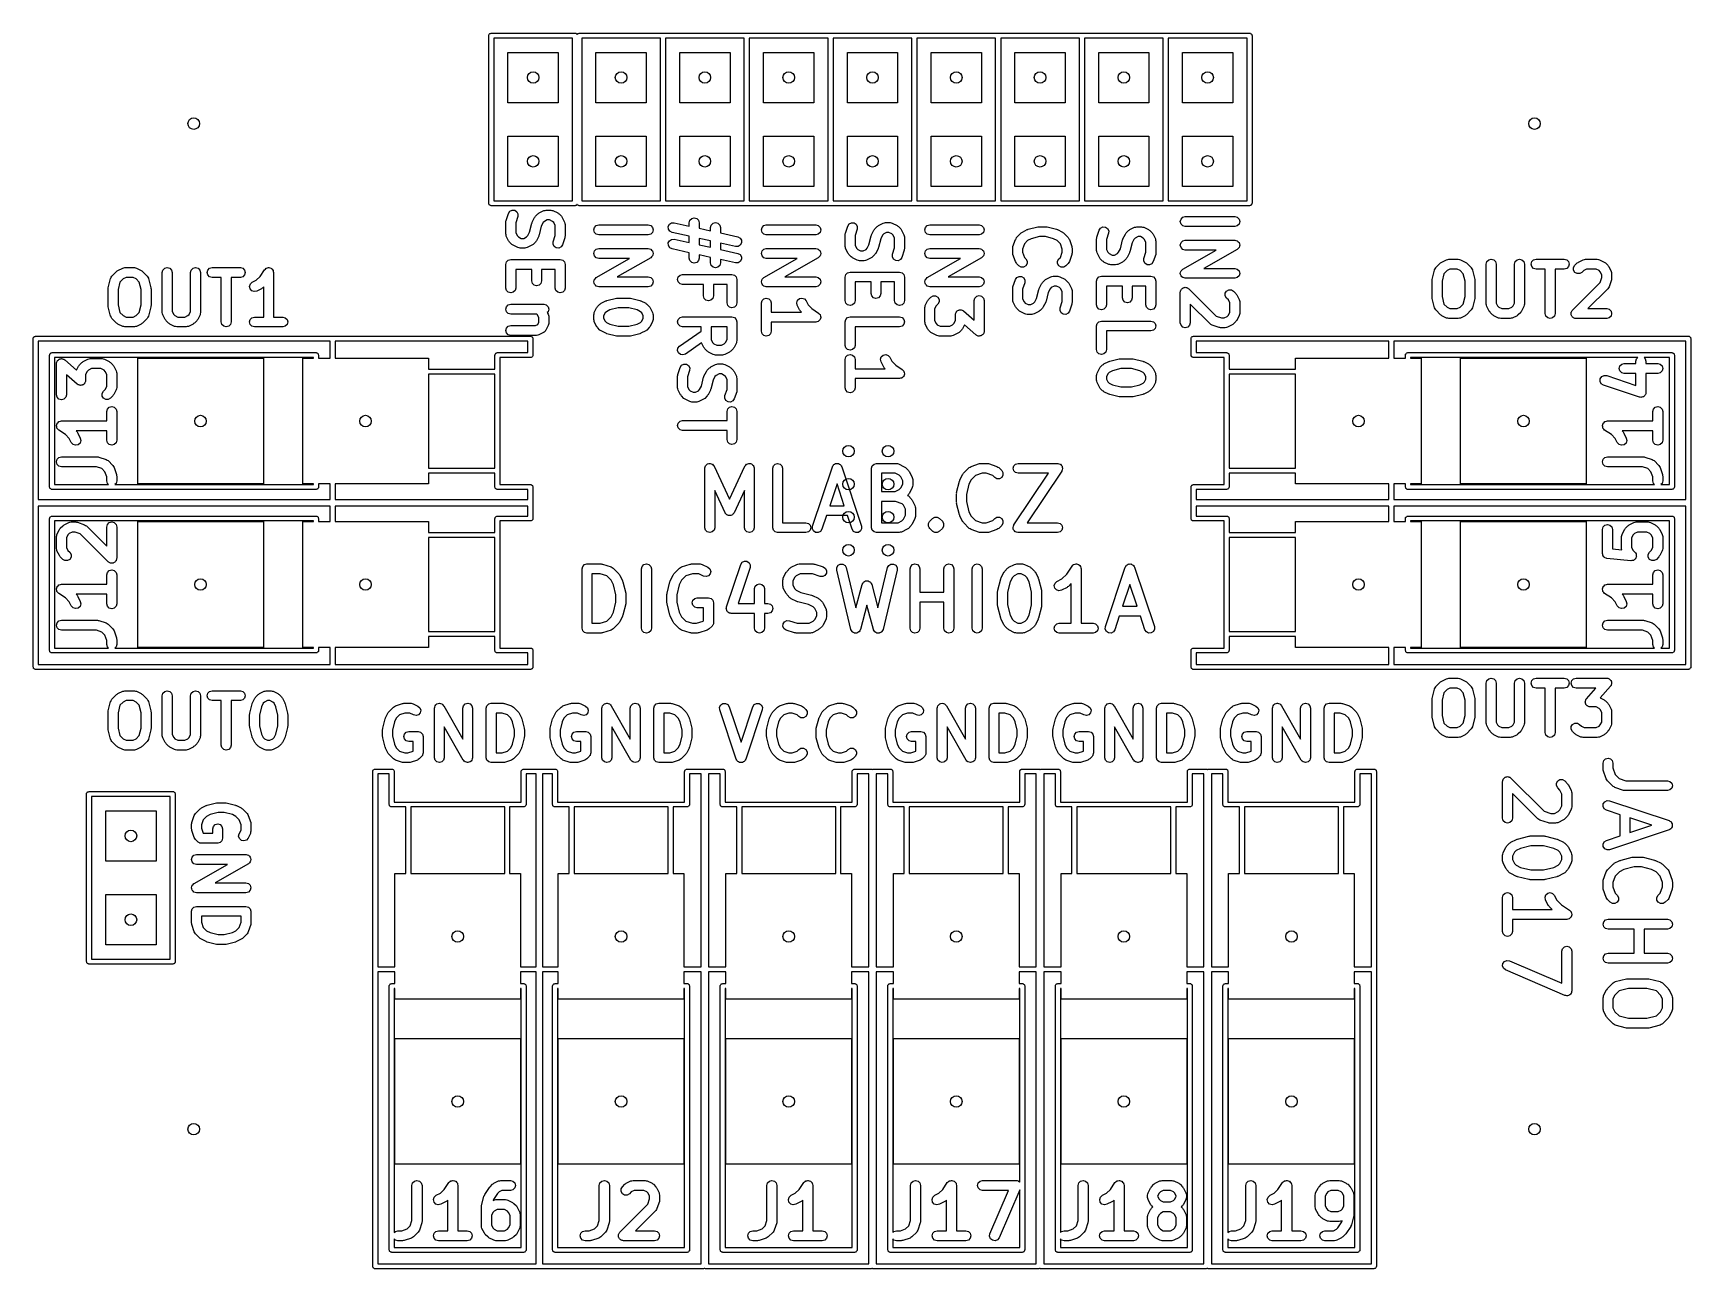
# Model space of a CAD drawing. Extents: x 0.01 to 1.99, y 0.03 to 1.51.
import ezdxf

# ---------------------------------------------------------------- set-up
doc = ezdxf.new("R2010")
doc.units = 0
doc.header["$MEASUREMENT"] = 0
doc.layers.add('BLACK', color=7, linetype='CONTINUOUS')

msp = doc.modelspace()

# ---------------------------------------------------------------- linework, layer by layer
at = {"layer": 'BLACK', "linetype": 'CONTINUOUS'}
for p, q in [((0.552, 1.505), (0.5521, 1.5054)), ((0.552, 1.305), (0.552, 1.505)), ((0.5521, 1.5055), (0.5522, 1.5056)), ((0.5521, 1.5054), (0.5521, 1.5055)), ((0.5522, 1.506), (0.5527, 1.5066)), ((0.5522, 1.5056), (0.5522, 1.506)), ((0.5527, 1.5066), (0.5531, 1.5073)), ((0.5531, 1.5073), (0.5534, 1.5074)), ((0.5534, 1.5074), (0.5535, 1.5076)), ((0.5535, 1.5076), (0.5543, 1.5077)), ((0.5543, 1.5077), (0.555, 1.508)), ((0.555, 1.508), (0.655, 1.508)), ((0.655, 1.508), (0.6554, 1.5079)), ((0.6554, 1.5079), (0.6555, 1.5079)), ((0.6555, 1.5079), (0.6556, 1.5078)), ((0.6556, 1.5078), (0.656, 1.5078)), ((0.656, 1.5078), (0.6566, 1.5073)), ((0.6566, 1.5073), (0.6573, 1.5069)), ((0.6573, 1.5069), (0.6574, 1.5066)), ((0.6574, 1.5066), (0.6576, 1.5065)), ((0.6576, 1.5064), (0.6577, 1.5066)), ((0.6576, 1.5065), (0.6576, 1.5064)), ((0.6577, 1.5066), (0.6581, 1.5073)), ((0.6581, 1.5073), (0.6584, 1.5074)), ((0.6584, 1.5074), (0.6585, 1.5076)), ((0.6585, 1.5076), (0.6593, 1.5077)), ((0.6593, 1.5077), (0.66, 1.508)), ((0.66, 1.508), (0.76, 1.508)), ((0.76, 1.508), (0.86, 1.508)), ((0.86, 1.508), (0.96, 1.508)), ((0.96, 1.508), (1.06, 1.508)), ((1.06, 1.508), (1.16, 1.508)), ((1.16, 1.508), (1.26, 1.508)), ((1.26, 1.508), (1.36, 1.508)), ((1.36, 1.508), (1.46, 1.508)), ((1.46, 1.508), (1.4604, 1.5079)), ((1.4604, 1.5079), (1.4605, 1.5079)), ((1.4605, 1.5079), (1.4606, 1.5078)), ((1.4606, 1.5078), (1.461, 1.5078)), ((1.461, 1.5078), (1.4616, 1.5073)), ((1.4616, 1.5073), (1.4623, 1.5069)), ((1.4623, 1.5069), (1.4624, 1.5066)), ((1.4624, 1.5066), (1.4626, 1.5065)), ((1.4626, 1.5065), (1.4627, 1.5057)), ((1.4627, 1.5057), (1.463, 1.505)), ((1.463, 1.505), (1.463, 1.305)), ((0.558, 1.502), (0.558, 1.308)), ((0.652, 1.502), (0.558, 1.502)), ((0.575, 1.425), (0.575, 1.485)), ((0.575, 1.485), (0.635, 1.485)), ((0.635, 1.485), (0.635, 1.425)), ((0.652, 1.308), (0.652, 1.502)), ((0.663, 1.502), (0.663, 1.308)), ((0.757, 1.502), (0.663, 1.502)), ((0.68, 1.425), (0.68, 1.485)), ((0.68, 1.485), (0.74, 1.485)), ((0.74, 1.485), (0.74, 1.425)), ((0.757, 1.308), (0.757, 1.502)), ((0.763, 1.502), (0.763, 1.308)), ((0.857, 1.502), (0.763, 1.502)), ((0.78, 1.425), (0.78, 1.485)), ((0.78, 1.485), (0.84, 1.485)), ((0.84, 1.485), (0.84, 1.425)), ((0.857, 1.308), (0.857, 1.502)), ((0.863, 1.502), (0.863, 1.308)), ((0.957, 1.502), (0.863, 1.502)), ((0.88, 1.425), (0.88, 1.485)), ((0.88, 1.485), (0.94, 1.485)), ((0.94, 1.485), (0.94, 1.425)), ((0.957, 1.308), (0.957, 1.502)), ((0.963, 1.502), (0.963, 1.308)), ((1.057, 1.502), (0.963, 1.502)), ((0.98, 1.425), (0.98, 1.485)), ((0.98, 1.485), (1.04, 1.485)), ((1.04, 1.485), (1.04, 1.425)), ((1.057, 1.308), (1.057, 1.502)), ((1.063, 1.502), (1.063, 1.308)), ((1.157, 1.502), (1.063, 1.502)), ((1.08, 1.425), (1.08, 1.485)), ((1.08, 1.485), (1.14, 1.485)), ((1.14, 1.485), (1.14, 1.425)), ((1.157, 1.308), (1.157, 1.502)), ((1.163, 1.502), (1.163, 1.308)), ((1.257, 1.502), (1.163, 1.502)), ((1.18, 1.425), (1.18, 1.485)), ((1.18, 1.485), (1.24, 1.485)), ((1.24, 1.485), (1.24, 1.425)), ((1.257, 1.308), (1.257, 1.502)), ((1.263, 1.502), (1.263, 1.308)), ((1.357, 1.502), (1.263, 1.502)), ((1.28, 1.425), (1.28, 1.485)), ((1.28, 1.485), (1.34, 1.485)), ((1.34, 1.485), (1.34, 1.425)), ((1.357, 1.308), (1.357, 1.502)), ((1.363, 1.502), (1.363, 1.308)), ((1.457, 1.502), (1.363, 1.502)), ((1.38, 1.425), (1.38, 1.485)), ((1.38, 1.485), (1.44, 1.485)), ((1.44, 1.485), (1.44, 1.425)), ((1.457, 1.308), (1.457, 1.502)), ((0.635, 1.425), (0.575, 1.425)), ((0.74, 1.425), (0.68, 1.425)), ((0.84, 1.425), (0.78, 1.425)), ((0.94, 1.425), (0.88, 1.425)), ((1.04, 1.425), (0.98, 1.425)), ((1.14, 1.425), (1.08, 1.425)), ((1.24, 1.425), (1.18, 1.425)), ((1.34, 1.425), (1.28, 1.425)), ((1.44, 1.425), (1.38, 1.425)), ((0.575, 1.325), (0.575, 1.385)), ((0.575, 1.385), (0.635, 1.385)), ((0.635, 1.385), (0.635, 1.325)), ((0.68, 1.325), (0.68, 1.385)), ((0.68, 1.385), (0.74, 1.385)), ((0.74, 1.385), (0.74, 1.325)), ((0.78, 1.325), (0.78, 1.385)), ((0.78, 1.385), (0.84, 1.385)), ((0.84, 1.385), (0.84, 1.325)), ((0.88, 1.325), (0.88, 1.385)), ((0.88, 1.385), (0.94, 1.385)), ((0.94, 1.385), (0.94, 1.325)), ((0.98, 1.325), (0.98, 1.385)), ((0.98, 1.385), (1.04, 1.385)), ((1.04, 1.385), (1.04, 1.325)), ((1.08, 1.325), (1.08, 1.385)), ((1.08, 1.385), (1.14, 1.385)), ((1.14, 1.385), (1.14, 1.325)), ((1.18, 1.325), (1.18, 1.385)), ((1.18, 1.385), (1.24, 1.385)), ((1.24, 1.385), (1.24, 1.325)), ((1.28, 1.325), (1.28, 1.385)), ((1.28, 1.385), (1.34, 1.385)), ((1.34, 1.385), (1.34, 1.325)), ((1.38, 1.325), (1.38, 1.385)), ((1.38, 1.385), (1.44, 1.385)), ((1.44, 1.385), (1.44, 1.325)), ((0.558, 1.308), (0.652, 1.308)), ((0.635, 1.325), (0.575, 1.325)), ((0.663, 1.308), (0.757, 1.308)), ((0.74, 1.325), (0.68, 1.325)), ((0.763, 1.308), (0.857, 1.308)), ((0.84, 1.325), (0.78, 1.325)), ((0.863, 1.308), (0.957, 1.308)), ((0.94, 1.325), (0.88, 1.325)), ((0.963, 1.308), (1.057, 1.308)), ((1.04, 1.325), (0.98, 1.325)), ((1.063, 1.308), (1.157, 1.308)), ((1.14, 1.325), (1.08, 1.325)), ((1.163, 1.308), (1.257, 1.308)), ((1.24, 1.325), (1.18, 1.325)), ((1.263, 1.308), (1.357, 1.308)), ((1.34, 1.325), (1.28, 1.325)), ((1.363, 1.308), (1.457, 1.308)), ((1.44, 1.325), (1.38, 1.325)), ((0.5523, 1.3043), (0.552, 1.305)), ((0.5524, 1.3035), (0.5523, 1.3043)), ((0.5526, 1.3034), (0.5524, 1.3035)), ((0.5527, 1.3031), (0.5526, 1.3034)), ((0.5534, 1.3027), (0.5527, 1.3031)), ((0.554, 1.3022), (0.5534, 1.3027)), ((0.5544, 1.3022), (0.554, 1.3022)), ((0.5545, 1.3021), (0.5544, 1.3022)), ((0.5546, 1.3021), (0.5545, 1.3021)), ((0.555, 1.302), (0.5546, 1.3021)), ((0.655, 1.302), (0.555, 1.302)), ((0.5727, 1.2844), (0.5755, 1.2928)), ((0.5755, 1.2928), (0.5772, 1.2954)), ((0.5772, 1.2954), (0.5799, 1.2968)), ((0.5799, 1.2968), (0.583, 1.2966)), ((0.583, 1.2966), (0.5855, 1.2949)), ((0.5867, 1.2891), (0.5842, 1.2816)), ((0.5855, 1.2949), (0.5869, 1.2922)), ((0.5869, 1.2922), (0.5867, 1.2891)), ((0.6039, 1.2824), (0.6068, 1.288)), ((0.6068, 1.288), (0.6074, 1.2887)), ((0.6074, 1.2887), (0.6079, 1.2895)), ((0.6079, 1.2895), (0.6107, 1.2923)), ((0.6107, 1.2923), (0.6115, 1.2928)), ((0.6115, 1.2928), (0.6122, 1.2935)), ((0.6122, 1.2935), (0.6178, 1.2963)), ((0.6178, 1.2963), (0.6192, 1.2965)), ((0.6192, 1.2965), (0.6205, 1.2969)), ((0.6205, 1.2969), (0.6261, 1.2969)), ((0.6261, 1.2969), (0.6274, 1.2965)), ((0.6274, 1.2965), (0.6287, 1.2963)), ((0.6287, 1.2963), (0.6344, 1.2935)), ((0.6344, 1.2935), (0.6351, 1.2928)), ((0.6351, 1.2928), (0.6359, 1.2923)), ((0.6359, 1.2923), (0.6387, 1.2895)), ((0.6387, 1.2895), (0.6392, 1.2887)), ((0.6392, 1.2887), (0.6398, 1.288)), ((0.6398, 1.288), (0.6426, 1.2824)), ((0.6557, 1.3023), (0.655, 1.302)), ((0.6565, 1.3024), (0.6557, 1.3023)), ((0.6566, 1.3026), (0.6565, 1.3024)), ((0.6569, 1.3027), (0.6566, 1.3026)), ((0.6573, 1.3034), (0.6569, 1.3027)), ((0.6574, 1.3036), (0.6573, 1.3034)), ((0.6574, 1.3035), (0.6574, 1.3036)), ((0.6576, 1.3034), (0.6574, 1.3035)), ((0.6577, 1.3031), (0.6576, 1.3034)), ((0.6584, 1.3027), (0.6577, 1.3031)), ((0.659, 1.3022), (0.6584, 1.3027)), ((0.6594, 1.3022), (0.659, 1.3022)), ((0.6595, 1.3021), (0.6594, 1.3022)), ((0.6596, 1.3021), (0.6595, 1.3021)), ((0.66, 1.302), (0.6596, 1.3021)), ((0.76, 1.302), (0.66, 1.302)), ((0.86, 1.302), (0.76, 1.302)), ((0.7922, 1.2846), (0.7944, 1.2867)), ((0.7944, 1.2867), (0.7974, 1.2875)), ((0.7974, 1.2875), (0.8003, 1.2867)), ((0.8003, 1.2867), (0.8025, 1.2846)), ((0.96, 1.302), (0.86, 1.302)), ((1.06, 1.302), (0.96, 1.302)), ((1.16, 1.302), (1.06, 1.302)), ((1.26, 1.302), (1.16, 1.302)), ((1.36, 1.302), (1.26, 1.302)), ((1.46, 1.302), (1.36, 1.302)), ((1.3774, 1.2832), (1.3782, 1.2861)), ((1.3782, 1.2861), (1.3803, 1.2883)), ((1.3803, 1.2883), (1.3833, 1.2891)), ((1.3833, 1.2891), (1.4423, 1.2891)), ((1.4423, 1.2891), (1.4453, 1.2883)), ((1.4453, 1.2883), (1.4475, 1.2861)), ((1.4475, 1.2861), (1.4483, 1.2832)), ((1.4607, 1.3023), (1.46, 1.302)), ((1.4615, 1.3024), (1.4607, 1.3023)), ((1.4616, 1.3026), (1.4615, 1.3024)), ((1.4619, 1.3027), (1.4616, 1.3026)), ((1.4623, 1.3034), (1.4619, 1.3027)), ((1.4628, 1.304), (1.4623, 1.3034)), ((1.4629, 1.3045), (1.4628, 1.3044)), ((1.4628, 1.3044), (1.4628, 1.304)), ((1.463, 1.305), (1.4629, 1.3046)), ((1.4629, 1.3046), (1.4629, 1.3045)), ((0.5724, 1.2825), (0.5726, 1.2835)), ((0.5724, 1.2685), (0.5724, 1.2825)), ((0.5727, 1.2672), (0.5724, 1.2685)), ((0.5726, 1.2835), (0.5727, 1.2844)), ((0.573, 1.2658), (0.5727, 1.2672)), ((0.5842, 1.2816), (0.5842, 1.2699)), ((0.5842, 1.2699), (0.586, 1.2664)), ((0.586, 1.2664), (0.5874, 1.2649)), ((0.5973, 1.2649), (0.5987, 1.2664)), ((0.5987, 1.2664), (0.6008, 1.2705)), ((0.6008, 1.2705), (0.6035, 1.2812)), ((0.6035, 1.2812), (0.6038, 1.2817)), ((0.6038, 1.2817), (0.6039, 1.2824)), ((0.6118, 1.2665), (0.6117, 1.2658)), ((0.6121, 1.2671), (0.6118, 1.2665)), ((0.6148, 1.2777), (0.6121, 1.2671)), ((0.6169, 1.2819), (0.6148, 1.2777)), ((0.6184, 1.2833), (0.6169, 1.2819)), ((0.6219, 1.2851), (0.6184, 1.2833)), ((0.6247, 1.2851), (0.6219, 1.2851)), ((0.6282, 1.2833), (0.6247, 1.2851)), ((0.6297, 1.2819), (0.6282, 1.2833)), ((0.6289, 1.2591), (0.6314, 1.2666)), ((0.6314, 1.2783), (0.6297, 1.2819)), ((0.6314, 1.2666), (0.6314, 1.2783)), ((0.6426, 1.2824), (0.6429, 1.281)), ((0.6429, 1.281), (0.6433, 1.2797)), ((0.6433, 1.2797), (0.6433, 1.2657)), ((0.6774, 1.2732), (0.6782, 1.2761)), ((0.6782, 1.2702), (0.6774, 1.2732)), ((0.6782, 1.2761), (0.6803, 1.2783)), ((0.6803, 1.2681), (0.6782, 1.2702)), ((0.6803, 1.2783), (0.6833, 1.2791)), ((0.6833, 1.2673), (0.6803, 1.2681)), ((0.6833, 1.2791), (0.7423, 1.2791)), ((0.7423, 1.2673), (0.6833, 1.2673)), ((0.7423, 1.2791), (0.7453, 1.2783)), ((0.7453, 1.2681), (0.7423, 1.2673)), ((0.7453, 1.2783), (0.7475, 1.2761)), ((0.7475, 1.2702), (0.7453, 1.2681)), ((0.7475, 1.2761), (0.7483, 1.2732)), ((0.7483, 1.2732), (0.7475, 1.2702)), ((0.7663, 1.2773), (0.7677, 1.28)), ((0.7664, 1.2742), (0.7663, 1.2773)), ((0.7681, 1.2716), (0.7664, 1.2742)), ((0.7677, 1.28), (0.7703, 1.2816)), ((0.7708, 1.2702), (0.7681, 1.2716)), ((0.7703, 1.2816), (0.7733, 1.2817)), ((0.7914, 1.2656), (0.7708, 1.2702)), ((0.7733, 1.2817), (0.7914, 1.2777)), ((0.7914, 1.2816), (0.7922, 1.2846)), ((0.7914, 1.2777), (0.7914, 1.2816)), ((0.8025, 1.2846), (0.8033, 1.2816)), ((0.8033, 1.2816), (0.8033, 1.2751)), ((0.8033, 1.2751), (0.8168, 1.2721)), ((0.8168, 1.276), (0.8175, 1.2789)), ((0.8168, 1.2721), (0.8168, 1.276)), ((0.8175, 1.2789), (0.8197, 1.2811)), ((0.8197, 1.2811), (0.8227, 1.2819)), ((0.8227, 1.2819), (0.8256, 1.2811)), ((0.8256, 1.2811), (0.8278, 1.2789)), ((0.8278, 1.2789), (0.8286, 1.276)), ((0.8286, 1.276), (0.8286, 1.2695)), ((0.8286, 1.2695), (0.8493, 1.2649)), ((0.8774, 1.2732), (0.8782, 1.2761)), ((0.8782, 1.2702), (0.8774, 1.2732)), ((0.8782, 1.2761), (0.8803, 1.2783)), ((0.8803, 1.2681), (0.8782, 1.2702)), ((0.8803, 1.2783), (0.8833, 1.2791)), ((0.8833, 1.2673), (0.8803, 1.2681)), ((0.8833, 1.2791), (0.9423, 1.2791)), ((0.9423, 1.2673), (0.8833, 1.2673)), ((0.9423, 1.2791), (0.9453, 1.2783)), ((0.9453, 1.2681), (0.9423, 1.2673)), ((0.9453, 1.2783), (0.9475, 1.2761)), ((0.9475, 1.2702), (0.9453, 1.2681)), ((0.9475, 1.2761), (0.9483, 1.2732)), ((0.9483, 1.2732), (0.9475, 1.2702)), ((0.9774, 1.2675), (0.9776, 1.2685)), ((0.9774, 1.2535), (0.9774, 1.2675)), ((0.9776, 1.2685), (0.9777, 1.2694)), ((0.9777, 1.2694), (0.9805, 1.2778)), ((0.9805, 1.2778), (0.9822, 1.2804)), ((0.9822, 1.2804), (0.9849, 1.2818)), ((0.9849, 1.2818), (0.988, 1.2816)), ((0.988, 1.2816), (0.9905, 1.2799)), ((0.9917, 1.2741), (0.9892, 1.2666)), ((0.9892, 1.2666), (0.9892, 1.2549)), ((0.9905, 1.2799), (0.9919, 1.2772)), ((0.9919, 1.2772), (0.9917, 1.2741)), ((1.0058, 1.2555), (1.0085, 1.2662)), ((1.0085, 1.2662), (1.0088, 1.2667)), ((1.0088, 1.2667), (1.0089, 1.2674)), ((1.0089, 1.2674), (1.0118, 1.273)), ((1.0118, 1.273), (1.0124, 1.2737)), ((1.0124, 1.2737), (1.0129, 1.2745)), ((1.0129, 1.2745), (1.0157, 1.2773)), ((1.0157, 1.2773), (1.0165, 1.2778)), ((1.0165, 1.2778), (1.0172, 1.2785)), ((1.0172, 1.2785), (1.0228, 1.2813)), ((1.0219, 1.2669), (1.0198, 1.2627)), ((1.0234, 1.2683), (1.0219, 1.2669)), ((1.0228, 1.2813), (1.0242, 1.2815)), ((1.0269, 1.2701), (1.0234, 1.2683)), ((1.0242, 1.2815), (1.0255, 1.2819)), ((1.0255, 1.2819), (1.0311, 1.2819)), ((1.0297, 1.2701), (1.0269, 1.2701)), ((1.0332, 1.2683), (1.0297, 1.2701)), ((1.0311, 1.2819), (1.0324, 1.2815)), ((1.0324, 1.2815), (1.0337, 1.2813)), ((1.0347, 1.2669), (1.0332, 1.2683)), ((1.0337, 1.2813), (1.0394, 1.2785)), ((1.0364, 1.2633), (1.0347, 1.2669)), ((1.0394, 1.2785), (1.0401, 1.2778)), ((1.0401, 1.2778), (1.0409, 1.2773)), ((1.0409, 1.2773), (1.0437, 1.2745)), ((1.0437, 1.2745), (1.0442, 1.2737)), ((1.0442, 1.2737), (1.0448, 1.273)), ((1.0448, 1.273), (1.0476, 1.2674)), ((1.0476, 1.2674), (1.0479, 1.266)), ((1.0724, 1.2732), (1.0732, 1.2761)), ((1.0732, 1.2702), (1.0724, 1.2732)), ((1.0732, 1.2761), (1.0753, 1.2783)), ((1.0753, 1.2681), (1.0732, 1.2702)), ((1.0753, 1.2783), (1.0783, 1.2791)), ((1.0783, 1.2673), (1.0753, 1.2681)), ((1.0783, 1.2791), (1.1373, 1.2791)), ((1.1373, 1.2673), (1.0783, 1.2673)), ((1.1373, 1.2791), (1.1403, 1.2783)), ((1.1403, 1.2681), (1.1373, 1.2673)), ((1.1403, 1.2783), (1.1425, 1.2761)), ((1.1425, 1.2702), (1.1403, 1.2681)), ((1.1425, 1.2761), (1.1433, 1.2732)), ((1.1433, 1.2732), (1.1425, 1.2702)), ((1.1819, 1.2639), (1.1876, 1.2695)), ((1.1876, 1.2695), (1.1884, 1.27)), ((1.1884, 1.27), (1.1891, 1.2706)), ((1.1891, 1.2706), (1.1947, 1.2735)), ((1.1947, 1.2735), (1.1954, 1.2736)), ((1.1954, 1.2736), (1.1959, 1.2739)), ((1.1959, 1.2739), (1.2072, 1.2767)), ((1.2072, 1.2767), (1.2079, 1.2767)), ((1.2079, 1.2767), (1.2086, 1.2769)), ((1.2086, 1.2769), (1.217, 1.2769)), ((1.217, 1.2769), (1.2177, 1.2767)), ((1.2177, 1.2767), (1.2185, 1.2767)), ((1.2185, 1.2767), (1.2297, 1.2739)), ((1.2297, 1.2739), (1.2303, 1.2736)), ((1.2303, 1.2736), (1.2309, 1.2735)), ((1.2309, 1.2735), (1.2366, 1.2706)), ((1.2366, 1.2706), (1.2373, 1.27)), ((1.2373, 1.27), (1.2381, 1.2695)), ((1.2381, 1.2695), (1.2437, 1.2639)), ((1.2777, 1.2644), (1.2805, 1.2728)), ((1.2805, 1.2728), (1.2822, 1.2754)), ((1.2822, 1.2754), (1.2849, 1.2768)), ((1.2849, 1.2768), (1.288, 1.2766)), ((1.288, 1.2766), (1.2905, 1.2749)), ((1.2917, 1.2691), (1.2892, 1.2616)), ((1.2905, 1.2749), (1.2919, 1.2722)), ((1.2919, 1.2722), (1.2917, 1.2691)), ((1.3089, 1.2624), (1.3118, 1.268)), ((1.3118, 1.268), (1.3124, 1.2687)), ((1.3124, 1.2687), (1.3129, 1.2695)), ((1.3129, 1.2695), (1.3157, 1.2723)), ((1.3157, 1.2723), (1.3165, 1.2728)), ((1.3165, 1.2728), (1.3172, 1.2735)), ((1.3172, 1.2735), (1.3228, 1.2763)), ((1.3228, 1.2763), (1.3242, 1.2765)), ((1.3242, 1.2765), (1.3255, 1.2769)), ((1.3255, 1.2769), (1.3311, 1.2769)), ((1.3311, 1.2769), (1.3324, 1.2765)), ((1.3324, 1.2765), (1.3337, 1.2763)), ((1.3337, 1.2763), (1.3394, 1.2735)), ((1.3394, 1.2735), (1.3401, 1.2728)), ((1.3401, 1.2728), (1.3409, 1.2723)), ((1.3409, 1.2723), (1.3437, 1.2695)), ((1.3437, 1.2695), (1.3442, 1.2687)), ((1.3442, 1.2687), (1.3448, 1.268)), ((1.3448, 1.268), (1.3476, 1.2624)), ((1.3782, 1.2802), (1.3774, 1.2832)), ((1.3803, 1.2781), (1.3782, 1.2802)), ((1.3833, 1.2773), (1.3803, 1.2781)), ((1.4423, 1.2773), (1.3833, 1.2773)), ((1.4453, 1.2781), (1.4423, 1.2773)), ((1.4475, 1.2802), (1.4453, 1.2781)), ((1.4483, 1.2832), (1.4475, 1.2802)), ((0.5758, 1.2602), (0.573, 1.2658)), ((0.5765, 1.2595), (0.5758, 1.2602)), ((0.5769, 1.2587), (0.5765, 1.2595)), ((0.5797, 1.2559), (0.5769, 1.2587)), ((0.5806, 1.2554), (0.5797, 1.2559)), ((0.5813, 1.2548), (0.5806, 1.2554)), ((0.5869, 1.252), (0.5813, 1.2548)), ((0.5882, 1.2517), (0.5869, 1.252)), ((0.5874, 1.2649), (0.5909, 1.2631)), ((0.5895, 1.2513), (0.5882, 1.2517)), ((0.5952, 1.2513), (0.5895, 1.2513)), ((0.5909, 1.2631), (0.5938, 1.2631)), ((0.5938, 1.2631), (0.5973, 1.2649)), ((0.5965, 1.2517), (0.5952, 1.2513)), ((0.5978, 1.252), (0.5965, 1.2517)), ((0.6034, 1.2548), (0.5978, 1.252)), ((0.6041, 1.2554), (0.6034, 1.2548)), ((0.605, 1.2559), (0.6041, 1.2554)), ((0.6078, 1.2587), (0.605, 1.2559)), ((0.6083, 1.2595), (0.6078, 1.2587)), ((0.6089, 1.2602), (0.6083, 1.2595)), ((0.6117, 1.2658), (0.6089, 1.2602)), ((0.6288, 1.2561), (0.6289, 1.2591)), ((0.6301, 1.2533), (0.6288, 1.2561)), ((0.6327, 1.2516), (0.6301, 1.2533)), ((0.6357, 1.2514), (0.6327, 1.2516)), ((0.6385, 1.2528), (0.6357, 1.2514)), ((0.6401, 1.2554), (0.6385, 1.2528)), ((0.643, 1.2638), (0.6401, 1.2554)), ((0.6433, 1.2657), (0.643, 1.2648)), ((0.643, 1.2648), (0.643, 1.2638)), ((0.6774, 1.245), (0.6782, 1.248)), ((0.6782, 1.248), (0.6803, 1.2502)), ((0.6803, 1.2502), (0.6833, 1.251)), ((0.6833, 1.251), (0.7423, 1.251)), ((0.7423, 1.251), (0.7424, 1.2509)), ((0.7424, 1.2509), (0.7424, 1.251)), ((0.7424, 1.251), (0.7438, 1.2506)), ((0.7438, 1.2506), (0.7453, 1.2502)), ((0.7453, 1.2502), (0.7453, 1.2502)), ((0.7453, 1.2502), (0.7453, 1.2501)), ((0.7453, 1.2501), (0.7464, 1.2491)), ((0.7464, 1.2491), (0.7475, 1.248)), ((0.7475, 1.248), (0.7475, 1.248)), ((0.7475, 1.248), (0.7475, 1.248)), ((0.7475, 1.248), (0.7479, 1.2465)), ((0.7479, 1.2465), (0.7483, 1.245)), ((0.7663, 1.2576), (0.7677, 1.2603)), ((0.7664, 1.2545), (0.7663, 1.2576)), ((0.7681, 1.2519), (0.7664, 1.2545)), ((0.7677, 1.2603), (0.7703, 1.2619)), ((0.7708, 1.2505), (0.7681, 1.2519)), ((0.7703, 1.2619), (0.7733, 1.2621)), ((0.7914, 1.2459), (0.7708, 1.2505)), ((0.7733, 1.2621), (0.7914, 1.258)), ((0.7914, 1.258), (0.7914, 1.2656)), ((0.8168, 1.26), (0.8033, 1.263)), ((0.8033, 1.263), (0.8033, 1.2554)), ((0.8033, 1.2554), (0.8168, 1.2524)), ((0.8168, 1.2524), (0.8168, 1.26)), ((0.8467, 1.2533), (0.8286, 1.2574)), ((0.8286, 1.2574), (0.8286, 1.2498)), ((0.8286, 1.2498), (0.8493, 1.2452)), ((0.8497, 1.2535), (0.8467, 1.2533)), ((0.8493, 1.2649), (0.852, 1.2635)), ((0.8523, 1.2551), (0.8497, 1.2535)), ((0.852, 1.2635), (0.8536, 1.2609)), ((0.8537, 1.2578), (0.8523, 1.2551)), ((0.8536, 1.2609), (0.8537, 1.2578)), ((0.8774, 1.245), (0.8782, 1.248)), ((0.8782, 1.248), (0.8803, 1.2502)), ((0.8803, 1.2502), (0.8833, 1.251)), ((0.8833, 1.251), (0.9423, 1.251)), ((0.9423, 1.251), (0.9424, 1.2509)), ((0.9424, 1.2509), (0.9424, 1.251)), ((0.9424, 1.251), (0.9438, 1.2506)), ((0.9438, 1.2506), (0.9453, 1.2502)), ((0.9453, 1.2502), (0.9453, 1.2502)), ((0.9453, 1.2502), (0.9453, 1.2501)), ((0.9453, 1.2501), (0.9464, 1.2491)), ((0.9464, 1.2491), (0.9475, 1.248)), ((0.9475, 1.248), (0.9475, 1.248)), ((0.9475, 1.248), (0.9475, 1.248)), ((0.9475, 1.248), (0.9479, 1.2465)), ((0.9479, 1.2465), (0.9483, 1.245)), ((0.9777, 1.2522), (0.9774, 1.2535)), ((0.978, 1.2508), (0.9777, 1.2522)), ((0.9808, 1.2452), (0.978, 1.2508)), ((0.9892, 1.2549), (0.991, 1.2514)), ((0.991, 1.2514), (0.9924, 1.2499)), ((0.9924, 1.2499), (0.9959, 1.2481)), ((0.9959, 1.2481), (0.9988, 1.2481)), ((0.9988, 1.2481), (1.0023, 1.2499)), ((1.0023, 1.2499), (1.0037, 1.2514)), ((1.0037, 1.2514), (1.0058, 1.2555)), ((1.0167, 1.2508), (1.0139, 1.2452)), ((1.0168, 1.2515), (1.0167, 1.2508)), ((1.0171, 1.2521), (1.0168, 1.2515)), ((1.0198, 1.2627), (1.0171, 1.2521)), ((1.0339, 1.2441), (1.0364, 1.2516)), ((1.0364, 1.2516), (1.0364, 1.2633)), ((1.048, 1.2488), (1.0451, 1.2404)), ((1.0479, 1.266), (1.0483, 1.2647)), ((1.0483, 1.2507), (1.048, 1.2498)), ((1.048, 1.2498), (1.048, 1.2488)), ((1.0483, 1.2647), (1.0483, 1.2507)), ((1.0724, 1.245), (1.0732, 1.248)), ((1.0732, 1.248), (1.0753, 1.2502)), ((1.0753, 1.2502), (1.0783, 1.251)), ((1.0783, 1.251), (1.1373, 1.251)), ((1.1373, 1.251), (1.1374, 1.2509)), ((1.1374, 1.2509), (1.1374, 1.251)), ((1.1374, 1.251), (1.1388, 1.2506)), ((1.1388, 1.2506), (1.1403, 1.2502)), ((1.1403, 1.2502), (1.1403, 1.2502)), ((1.1403, 1.2502), (1.1403, 1.2501)), ((1.1403, 1.2501), (1.1414, 1.2491)), ((1.1414, 1.2491), (1.1425, 1.248)), ((1.1425, 1.248), (1.1425, 1.248)), ((1.1425, 1.248), (1.1425, 1.248)), ((1.1425, 1.248), (1.1429, 1.2465)), ((1.1429, 1.2465), (1.1433, 1.245)), ((1.1774, 1.2513), (1.1776, 1.2522)), ((1.1774, 1.2457), (1.1774, 1.2513)), ((1.1776, 1.2522), (1.1777, 1.2532)), ((1.1777, 1.2532), (1.1805, 1.2616)), ((1.1805, 1.2616), (1.1813, 1.2627)), ((1.1813, 1.2627), (1.1819, 1.2639)), ((1.1913, 1.2565), (1.1892, 1.2503)), ((1.1892, 1.2503), (1.1892, 1.2466)), ((1.1892, 1.2466), (1.1913, 1.2404)), ((1.1952, 1.2605), (1.1913, 1.2565)), ((1.1994, 1.2626), (1.1952, 1.2605)), ((1.2093, 1.2651), (1.1994, 1.2626)), ((1.2163, 1.2651), (1.2093, 1.2651)), ((1.2262, 1.2626), (1.2163, 1.2651)), ((1.2304, 1.2605), (1.2262, 1.2626)), ((1.2344, 1.2565), (1.2304, 1.2605)), ((1.2364, 1.2503), (1.2344, 1.2565)), ((1.2344, 1.2404), (1.2364, 1.2466)), ((1.2364, 1.2466), (1.2364, 1.2503)), ((1.2437, 1.2639), (1.2444, 1.2627)), ((1.2444, 1.2627), (1.2451, 1.2616)), ((1.2451, 1.2616), (1.248, 1.2532)), ((1.248, 1.2532), (1.248, 1.2522)), ((1.248, 1.2522), (1.2483, 1.2513)), ((1.2483, 1.2513), (1.2483, 1.2457)), ((1.2774, 1.2625), (1.2776, 1.2635)), ((1.2774, 1.2485), (1.2774, 1.2625)), ((1.2777, 1.2472), (1.2774, 1.2485)), ((1.2776, 1.2635), (1.2777, 1.2644)), ((1.278, 1.2458), (1.2777, 1.2472)), ((1.2892, 1.2616), (1.2892, 1.2499)), ((1.2892, 1.2499), (1.291, 1.2464)), ((1.291, 1.2464), (1.2924, 1.2449)), ((1.3023, 1.2449), (1.3037, 1.2464)), ((1.3037, 1.2464), (1.3058, 1.2505)), ((1.3058, 1.2505), (1.3085, 1.2612)), ((1.3085, 1.2612), (1.3088, 1.2617)), ((1.3088, 1.2617), (1.3089, 1.2624)), ((1.3168, 1.2465), (1.3167, 1.2458)), ((1.3171, 1.2471), (1.3168, 1.2465)), ((1.3198, 1.2577), (1.3171, 1.2471)), ((1.3219, 1.2619), (1.3198, 1.2577)), ((1.3234, 1.2633), (1.3219, 1.2619)), ((1.3269, 1.2651), (1.3234, 1.2633)), ((1.3297, 1.2651), (1.3269, 1.2651)), ((1.3332, 1.2633), (1.3297, 1.2651)), ((1.3347, 1.2619), (1.3332, 1.2633)), ((1.3339, 1.2391), (1.3364, 1.2466)), ((1.3364, 1.2583), (1.3347, 1.2619)), ((1.3364, 1.2466), (1.3364, 1.2583)), ((1.3476, 1.2624), (1.3479, 1.261)), ((1.3479, 1.261), (1.3483, 1.2597)), ((1.3483, 1.2597), (1.3483, 1.2457)), ((1.3774, 1.255), (1.3782, 1.258)), ((1.3782, 1.2521), (1.3774, 1.255)), ((1.3782, 1.258), (1.3803, 1.2602)), ((1.3803, 1.2499), (1.3782, 1.2521)), ((1.3803, 1.2602), (1.3833, 1.261)), ((1.3833, 1.2491), (1.3803, 1.2499)), ((1.3804, 1.2264), (1.4201, 1.2491)), ((1.3833, 1.261), (1.4423, 1.261)), ((1.4201, 1.2491), (1.3833, 1.2491)), ((1.4453, 1.2499), (1.4055, 1.2272)), ((1.4423, 1.261), (1.4424, 1.2609)), ((1.4424, 1.2609), (1.4424, 1.261)), ((1.4424, 1.261), (1.4438, 1.2606)), ((1.4438, 1.2606), (1.4453, 1.2602)), ((1.4453, 1.2602), (1.4453, 1.2602)), ((1.4453, 1.2602), (1.4453, 1.2601)), ((1.4453, 1.2601), (1.4464, 1.2591)), ((1.4464, 1.251), (1.4453, 1.2499)), ((1.4453, 1.2499), (1.4453, 1.2499)), ((1.4453, 1.2499), (1.4453, 1.2499)), ((1.4464, 1.2591), (1.4475, 1.258)), ((1.4475, 1.2521), (1.4464, 1.251)), ((1.4475, 1.258), (1.4475, 1.258)), ((1.4475, 1.258), (1.4475, 1.258)), ((1.4475, 1.258), (1.4479, 1.2565)), ((1.4479, 1.2536), (1.4475, 1.2521)), ((1.4475, 1.2521), (1.4475, 1.2521)), ((1.4475, 1.2521), (1.4475, 1.2521)), ((1.4479, 1.2565), (1.4483, 1.255)), ((1.4483, 1.255), (1.4479, 1.2536)), ((1.4483, 1.255), (1.4483, 1.255)), ((1.4483, 1.255), (1.4483, 1.255)), ((0.1096, 1.2248), (0.1152, 1.2276)), ((0.1152, 1.2276), (0.1165, 1.2279)), ((0.1165, 1.2279), (0.1178, 1.2283)), ((0.1178, 1.2283), (0.1291, 1.2283)), ((0.1291, 1.2283), (0.1304, 1.2279)), ((0.1304, 1.2279), (0.1317, 1.2276)), ((0.1317, 1.2276), (0.1373, 1.2248)), ((0.1633, 1.2253), (0.1655, 1.2275)), ((0.1655, 1.2275), (0.1684, 1.2283)), ((0.1684, 1.2283), (0.1714, 1.2275)), ((0.1714, 1.2275), (0.1736, 1.2253)), ((0.1971, 1.2253), (0.1992, 1.2275)), ((0.1992, 1.2275), (0.2022, 1.2283)), ((0.2022, 1.2283), (0.2051, 1.2275)), ((0.2051, 1.2275), (0.2073, 1.2253)), ((0.2168, 1.2253), (0.2189, 1.2275)), ((0.2189, 1.2275), (0.2219, 1.2283)), ((0.2219, 1.2283), (0.2556, 1.2283)), ((0.2556, 1.2283), (0.2586, 1.2275)), ((0.2586, 1.2275), (0.2607, 1.2253)), ((0.2855, 1.2265), (0.2864, 1.2275)), ((0.2864, 1.2275), (0.2866, 1.2275)), ((0.2866, 1.2275), (0.2867, 1.2276)), ((0.2867, 1.2276), (0.2881, 1.2279)), ((0.2881, 1.2279), (0.2894, 1.2283)), ((0.2894, 1.2283), (0.2896, 1.2282)), ((0.2896, 1.2282), (0.2897, 1.2282)), ((0.2897, 1.2282), (0.291, 1.2278)), ((0.291, 1.2278), (0.2923, 1.2275)), ((0.2923, 1.2275), (0.2925, 1.2273)), ((0.2925, 1.2273), (0.2926, 1.2273)), ((0.2926, 1.2273), (0.2935, 1.2263)), ((0.5724, 1.2319), (0.5732, 1.2349)), ((0.5724, 1.2038), (0.5724, 1.2319)), ((0.5732, 1.2349), (0.5753, 1.237)), ((0.5753, 1.237), (0.5783, 1.2378)), ((0.5783, 1.2378), (0.6373, 1.2378)), ((0.6373, 1.2378), (0.6403, 1.237)), ((0.6403, 1.237), (0.6425, 1.2349)), ((0.6425, 1.2349), (0.6433, 1.2319)), ((0.6433, 1.2319), (0.6433, 1.2038)), ((0.6782, 1.2421), (0.6774, 1.245)), ((0.6803, 1.2399), (0.6782, 1.2421)), ((0.6833, 1.2391), (0.6803, 1.2399)), ((0.6804, 1.2164), (0.7201, 1.2391)), ((0.7201, 1.2391), (0.6833, 1.2391)), ((0.7453, 1.2399), (0.7055, 1.2172)), ((0.7464, 1.241), (0.7453, 1.2399)), ((0.7453, 1.2399), (0.7453, 1.2399)), ((0.7453, 1.2399), (0.7453, 1.2399)), ((0.7475, 1.2421), (0.7464, 1.241)), ((0.7479, 1.2436), (0.7475, 1.2421)), ((0.7475, 1.2421), (0.7475, 1.2421)), ((0.7475, 1.2421), (0.7475, 1.2421)), ((0.7483, 1.245), (0.7479, 1.2436)), ((0.7483, 1.245), (0.7483, 1.245)), ((0.7483, 1.245), (0.7483, 1.245)), ((0.7914, 1.2394), (0.7914, 1.2459)), ((0.7922, 1.2365), (0.7914, 1.2394)), ((0.7944, 1.2343), (0.7922, 1.2365)), ((0.7974, 1.2335), (0.7944, 1.2343)), ((0.8003, 1.2343), (0.7974, 1.2335)), ((0.8025, 1.2365), (0.8003, 1.2343)), ((0.8033, 1.2394), (0.8025, 1.2365)), ((0.8168, 1.2403), (0.8033, 1.2433)), ((0.8033, 1.2433), (0.8033, 1.2394)), ((0.8168, 1.2338), (0.8168, 1.2403)), ((0.8175, 1.2308), (0.8168, 1.2338)), ((0.8197, 1.2287), (0.8175, 1.2308)), ((0.8227, 1.2279), (0.8197, 1.2287)), ((0.8256, 1.2287), (0.8227, 1.2279)), ((0.8278, 1.2308), (0.8256, 1.2287)), ((0.8286, 1.2338), (0.8278, 1.2308)), ((0.8467, 1.2337), (0.8286, 1.2377)), ((0.8286, 1.2377), (0.8286, 1.2338)), ((0.8497, 1.2338), (0.8467, 1.2337)), ((0.8493, 1.2452), (0.852, 1.2438)), ((0.8523, 1.2354), (0.8497, 1.2338)), ((0.852, 1.2438), (0.8536, 1.2412)), ((0.8537, 1.2381), (0.8523, 1.2354)), ((0.8536, 1.2412), (0.8537, 1.2381)), ((0.8782, 1.2421), (0.8774, 1.245)), ((0.8803, 1.2399), (0.8782, 1.2421)), ((0.8833, 1.2391), (0.8803, 1.2399)), ((0.8804, 1.2164), (0.9201, 1.2391)), ((0.9201, 1.2391), (0.8833, 1.2391)), ((0.9453, 1.2399), (0.9055, 1.2172)), ((0.9464, 1.241), (0.9453, 1.2399)), ((0.9453, 1.2399), (0.9453, 1.2399)), ((0.9453, 1.2399), (0.9453, 1.2399)), ((0.9475, 1.2421), (0.9464, 1.241)), ((0.9479, 1.2436), (0.9475, 1.2421)), ((0.9475, 1.2421), (0.9475, 1.2421)), ((0.9475, 1.2421), (0.9475, 1.2421)), ((0.9483, 1.245), (0.9479, 1.2436)), ((0.9483, 1.245), (0.9483, 1.245)), ((0.9483, 1.245), (0.9483, 1.245)), ((0.9815, 1.2445), (0.9808, 1.2452)), ((0.9819, 1.2437), (0.9815, 1.2445)), ((0.9847, 1.2409), (0.9819, 1.2437)), ((0.9856, 1.2404), (0.9847, 1.2409)), ((0.9863, 1.2398), (0.9856, 1.2404)), ((0.9919, 1.237), (0.9863, 1.2398)), ((0.9932, 1.2367), (0.9919, 1.237)), ((0.9945, 1.2363), (0.9932, 1.2367)), ((1.0002, 1.2363), (0.9945, 1.2363)), ((1.0015, 1.2367), (1.0002, 1.2363)), ((1.0028, 1.237), (1.0015, 1.2367)), ((1.0084, 1.2398), (1.0028, 1.237)), ((1.0091, 1.2404), (1.0084, 1.2398)), ((1.01, 1.2409), (1.0091, 1.2404)), ((1.0128, 1.2437), (1.01, 1.2409)), ((1.0133, 1.2445), (1.0128, 1.2437)), ((1.0139, 1.2452), (1.0133, 1.2445)), ((1.0338, 1.2411), (1.0339, 1.2441)), ((1.0351, 1.2383), (1.0338, 1.2411)), ((1.0377, 1.2366), (1.0351, 1.2383)), ((1.0407, 1.2364), (1.0377, 1.2366)), ((1.0435, 1.2378), (1.0407, 1.2364)), ((1.0451, 1.2404), (1.0435, 1.2378)), ((1.0732, 1.2421), (1.0724, 1.245)), ((1.0753, 1.2399), (1.0732, 1.2421)), ((1.0783, 1.2391), (1.0753, 1.2399)), ((1.0754, 1.2164), (1.1151, 1.2391)), ((1.1151, 1.2391), (1.0783, 1.2391)), ((1.1403, 1.2399), (1.1005, 1.2172)), ((1.1414, 1.241), (1.1403, 1.2399)), ((1.1403, 1.2399), (1.1403, 1.2399)), ((1.1403, 1.2399), (1.1403, 1.2399)), ((1.1425, 1.2421), (1.1414, 1.241)), ((1.1429, 1.2436), (1.1425, 1.2421)), ((1.1425, 1.2421), (1.1425, 1.2421)), ((1.1425, 1.2421), (1.1425, 1.2421)), ((1.1433, 1.245), (1.1429, 1.2436)), ((1.1433, 1.245), (1.1433, 1.245)), ((1.1433, 1.245), (1.1433, 1.245)), ((1.1776, 1.2448), (1.1774, 1.2457)), ((1.1777, 1.2438), (1.1776, 1.2448)), ((1.1805, 1.2354), (1.1777, 1.2438)), ((1.1813, 1.2342), (1.1805, 1.2354)), ((1.1819, 1.2331), (1.1813, 1.2342)), ((1.1847, 1.2302), (1.1819, 1.2331)), ((1.1874, 1.2287), (1.1847, 1.2302)), ((1.1904, 1.2287), (1.1874, 1.2287)), ((1.1931, 1.2302), (1.1904, 1.2287)), ((1.1913, 1.2404), (1.1931, 1.2386)), ((1.1931, 1.2386), (1.1946, 1.236)), ((1.1946, 1.2329), (1.1931, 1.2302)), ((1.1946, 1.236), (1.1946, 1.2329)), ((1.231, 1.236), (1.2325, 1.2386)), ((1.231, 1.2329), (1.231, 1.236)), ((1.2325, 1.2302), (1.231, 1.2329)), ((1.2325, 1.2386), (1.2344, 1.2404)), ((1.2352, 1.2287), (1.2325, 1.2302)), ((1.2383, 1.2287), (1.2352, 1.2287)), ((1.2409, 1.2302), (1.2383, 1.2287)), ((1.2437, 1.2331), (1.2409, 1.2302)), ((1.2444, 1.2342), (1.2437, 1.2331)), ((1.2451, 1.2354), (1.2444, 1.2342)), ((1.248, 1.2438), (1.2451, 1.2354)), ((1.2483, 1.2457), (1.248, 1.2448)), ((1.248, 1.2448), (1.248, 1.2438)), ((1.2808, 1.2402), (1.278, 1.2458)), ((1.2815, 1.2395), (1.2808, 1.2402)), ((1.2819, 1.2387), (1.2815, 1.2395)), ((1.2847, 1.2359), (1.2819, 1.2387)), ((1.2856, 1.2354), (1.2847, 1.2359)), ((1.2863, 1.2348), (1.2856, 1.2354)), ((1.2919, 1.232), (1.2863, 1.2348)), ((1.2932, 1.2317), (1.2919, 1.232)), ((1.2924, 1.2449), (1.2959, 1.2431)), ((1.2945, 1.2313), (1.2932, 1.2317)), ((1.3002, 1.2313), (1.2945, 1.2313)), ((1.2959, 1.2431), (1.2988, 1.2431)), ((1.2988, 1.2431), (1.3023, 1.2449)), ((1.3015, 1.2317), (1.3002, 1.2313)), ((1.3028, 1.232), (1.3015, 1.2317)), ((1.3084, 1.2348), (1.3028, 1.232)), ((1.3091, 1.2354), (1.3084, 1.2348)), ((1.31, 1.2359), (1.3091, 1.2354)), ((1.3128, 1.2387), (1.31, 1.2359)), ((1.3133, 1.2395), (1.3128, 1.2387)), ((1.3139, 1.2402), (1.3133, 1.2395)), ((1.3167, 1.2458), (1.3139, 1.2402)), ((1.3338, 1.2361), (1.3339, 1.2391)), ((1.3351, 1.2333), (1.3338, 1.2361)), ((1.3377, 1.2316), (1.3351, 1.2333)), ((1.3407, 1.2314), (1.3377, 1.2316)), ((1.3435, 1.2328), (1.3407, 1.2314)), ((1.3451, 1.2354), (1.3435, 1.2328)), ((1.348, 1.2438), (1.3451, 1.2354)), ((1.3483, 1.2457), (1.348, 1.2448)), ((1.348, 1.2448), (1.348, 1.2438)), ((1.4055, 1.2272), (1.4423, 1.2272)), ((1.4423, 1.2272), (1.4453, 1.2264)), ((1.6809, 1.2254), (1.6816, 1.2267)), ((1.6816, 1.2267), (1.6823, 1.228)), ((1.6823, 1.228), (1.6824, 1.228)), ((1.6824, 1.2281), (1.688, 1.2337)), ((1.6824, 1.228), (1.6824, 1.2281)), ((1.688, 1.2337), (1.6888, 1.2342)), ((1.6888, 1.2342), (1.6896, 1.2348)), ((1.6896, 1.2348), (1.6952, 1.2376)), ((1.6952, 1.2376), (1.6965, 1.2379)), ((1.6965, 1.2379), (1.6978, 1.2383)), ((1.6978, 1.2383), (1.7091, 1.2383)), ((1.7091, 1.2383), (1.7104, 1.2379)), ((1.7104, 1.2379), (1.7117, 1.2376)), ((1.7117, 1.2376), (1.7173, 1.2348)), ((1.7173, 1.2348), (1.718, 1.2342)), ((1.718, 1.2342), (1.7189, 1.2337)), ((1.7189, 1.2337), (1.7245, 1.2281)), ((1.7245, 1.2281), (1.7245, 1.228)), ((1.7245, 1.228), (1.7246, 1.228)), ((1.7246, 1.228), (1.7253, 1.2267)), ((1.7253, 1.2267), (1.726, 1.2254)), ((1.7425, 1.2323), (1.7433, 1.2353)), ((1.7425, 1.1845), (1.7425, 1.2323)), ((1.7433, 1.2353), (1.7455, 1.2375)), ((1.7455, 1.2375), (1.7484, 1.2383)), ((1.7484, 1.2383), (1.7514, 1.2375)), ((1.7514, 1.2375), (1.7536, 1.2353)), ((1.7536, 1.2353), (1.7543, 1.2323)), ((1.7543, 1.2323), (1.7543, 1.1859)), ((1.7763, 1.2323), (1.7771, 1.2353)), ((1.7763, 1.1859), (1.7763, 1.2323)), ((1.7771, 1.2353), (1.7792, 1.2375)), ((1.7792, 1.2375), (1.7822, 1.2383)), ((1.7822, 1.2383), (1.7851, 1.2375)), ((1.7851, 1.2375), (1.7873, 1.2353)), ((1.7873, 1.2353), (1.7881, 1.2323)), ((1.7881, 1.2323), (1.7881, 1.1845)), ((1.796, 1.2323), (1.7968, 1.2353)), ((1.7968, 1.2294), (1.796, 1.2323)), ((1.7968, 1.2353), (1.7989, 1.2375)), ((1.7989, 1.2272), (1.7968, 1.2294)), ((1.7989, 1.2375), (1.8019, 1.2383)), ((1.8019, 1.2264), (1.7989, 1.2272)), ((1.8019, 1.2383), (1.8356, 1.2383)), ((1.8356, 1.2383), (1.8386, 1.2375)), ((1.8386, 1.2272), (1.8356, 1.2264)), ((1.8386, 1.2375), (1.8407, 1.2353)), ((1.8407, 1.2294), (1.8386, 1.2272)), ((1.8407, 1.2353), (1.8415, 1.2323)), ((1.8415, 1.2323), (1.8407, 1.2294)), ((1.8468, 1.2283), (1.8483, 1.2309)), ((1.8468, 1.2252), (1.8468, 1.2283)), ((1.8483, 1.2309), (1.8511, 1.2337)), ((1.8511, 1.2337), (1.852, 1.2342)), ((1.852, 1.2342), (1.8527, 1.2348)), ((1.8527, 1.2348), (1.8583, 1.2376)), ((1.8583, 1.2376), (1.8596, 1.2379)), ((1.8596, 1.2379), (1.8609, 1.2383)), ((1.8609, 1.2383), (1.875, 1.2383)), ((1.875, 1.2383), (1.8763, 1.2379)), ((1.8763, 1.2379), (1.8776, 1.2376)), ((1.8776, 1.2376), (1.8833, 1.2348)), ((1.8833, 1.2348), (1.884, 1.2342)), ((1.884, 1.2342), (1.8848, 1.2337)), ((1.8848, 1.2337), (1.8876, 1.2309)), ((1.8876, 1.2309), (1.8881, 1.2301)), ((1.8881, 1.2301), (1.8887, 1.2294)), ((1.8887, 1.2294), (1.8915, 1.2237)), ((0.098, 1.2041), (0.1008, 1.2153)), ((0.1008, 1.2153), (0.1009, 1.2154)), ((0.1009, 1.2154), (0.1016, 1.2167)), ((0.1009, 1.2154), (0.1009, 1.2154)), ((0.1016, 1.2167), (0.1023, 1.218)), ((0.1023, 1.218), (0.1024, 1.218)), ((0.1024, 1.2181), (0.108, 1.2237)), ((0.1024, 1.218), (0.1024, 1.2181)), ((0.108, 1.2237), (0.1088, 1.2242)), ((0.1088, 1.2242), (0.1096, 1.2248)), ((0.1119, 1.2109), (0.1097, 1.2019)), ((0.1157, 1.2147), (0.1119, 1.2109)), ((0.1192, 1.2164), (0.1157, 1.2147)), ((0.1277, 1.2164), (0.1192, 1.2164)), ((0.1312, 1.2147), (0.1277, 1.2164)), ((0.135, 1.2109), (0.1312, 1.2147)), ((0.1372, 1.2019), (0.135, 1.2109)), ((0.1373, 1.2248), (0.138, 1.2242)), ((0.138, 1.2242), (0.1389, 1.2237)), ((0.1389, 1.2237), (0.1445, 1.2181)), ((0.1445, 1.2181), (0.1445, 1.218)), ((0.1445, 1.218), (0.1446, 1.218)), ((0.1446, 1.218), (0.1453, 1.2167)), ((0.1453, 1.2167), (0.146, 1.2154)), ((0.146, 1.2154), (0.146, 1.2154)), ((0.146, 1.2154), (0.146, 1.2153)), ((0.146, 1.2153), (0.1489, 1.2041)), ((0.1625, 1.2223), (0.1633, 1.2253)), ((0.1625, 1.1745), (0.1625, 1.2223)), ((0.1736, 1.2253), (0.1743, 1.2223)), ((0.1743, 1.2223), (0.1743, 1.1759)), ((0.1963, 1.2223), (0.1971, 1.2253)), ((0.1963, 1.1759), (0.1963, 1.2223)), ((0.2073, 1.2253), (0.2081, 1.2223)), ((0.2081, 1.2223), (0.2081, 1.1745)), ((0.216, 1.2223), (0.2168, 1.2253)), ((0.2168, 1.2194), (0.216, 1.2223)), ((0.2189, 1.2172), (0.2168, 1.2194)), ((0.2219, 1.2164), (0.2189, 1.2172)), ((0.2328, 1.2164), (0.2219, 1.2164)), ((0.2328, 1.1633), (0.2328, 1.2164)), ((0.2556, 1.2164), (0.2447, 1.2164)), ((0.2447, 1.2164), (0.2447, 1.1633)), ((0.2586, 1.2172), (0.2556, 1.2164)), ((0.2607, 1.2194), (0.2586, 1.2172)), ((0.2607, 1.2253), (0.2615, 1.2223)), ((0.2615, 1.2223), (0.2607, 1.2194)), ((0.2666, 1.2058), (0.2676, 1.2087)), ((0.2676, 1.2087), (0.2699, 1.2108)), ((0.2699, 1.2108), (0.2746, 1.2131)), ((0.2746, 1.2131), (0.2792, 1.2177)), ((0.2792, 1.2177), (0.2845, 1.2256)), ((0.2845, 1.2256), (0.2855, 1.2265)), ((0.2935, 1.2263), (0.2945, 1.2253)), ((0.2945, 1.2253), (0.2945, 1.2251)), ((0.2945, 1.2251), (0.2947, 1.225)), ((0.2947, 1.225), (0.2949, 1.2236)), ((0.2949, 1.2236), (0.2953, 1.2223)), ((0.2953, 1.2223), (0.2953, 1.1692)), ((0.6033, 1.226), (0.5842, 1.226)), ((0.5842, 1.226), (0.5842, 1.2038)), ((0.6033, 1.2122), (0.6033, 1.226)), ((0.6041, 1.2093), (0.6033, 1.2122)), ((0.6063, 1.2071), (0.6041, 1.2093)), ((0.6092, 1.2063), (0.6063, 1.2071)), ((0.6122, 1.2071), (0.6092, 1.2063)), ((0.6143, 1.2093), (0.6122, 1.2071)), ((0.6151, 1.2122), (0.6143, 1.2093)), ((0.6314, 1.226), (0.6151, 1.226)), ((0.6151, 1.226), (0.6151, 1.2122)), ((0.6314, 1.2038), (0.6314, 1.226)), ((0.6774, 1.2113), (0.6778, 1.2128)), ((0.6778, 1.2098), (0.6774, 1.2113)), ((0.6774, 1.2113), (0.6774, 1.2113)), ((0.6774, 1.2113), (0.6774, 1.2113)), ((0.6778, 1.2128), (0.6782, 1.2143)), ((0.6782, 1.2084), (0.6778, 1.2098)), ((0.6782, 1.2143), (0.6793, 1.2153)), ((0.6782, 1.2143), (0.6782, 1.2143)), ((0.6782, 1.2143), (0.6782, 1.2143)), ((0.6782, 1.2083), (0.6782, 1.2084)), ((0.6782, 1.2084), (0.6782, 1.2084)), ((0.6793, 1.2073), (0.6782, 1.2083)), ((0.6793, 1.2153), (0.6803, 1.2164)), ((0.6803, 1.2062), (0.6793, 1.2073)), ((0.6803, 1.2164), (0.6804, 1.2164)), ((0.6804, 1.2164), (0.6804, 1.2164)), ((0.7055, 1.2172), (0.7423, 1.2172)), ((0.7423, 1.2172), (0.7453, 1.2164)), ((0.7453, 1.2164), (0.7475, 1.2143)), ((0.7475, 1.2083), (0.7453, 1.2062)), ((0.7475, 1.2143), (0.7483, 1.2113)), ((0.7483, 1.2113), (0.7475, 1.2083)), ((0.7774, 1.2141), (0.7782, 1.2171)), ((0.7782, 1.2112), (0.7774, 1.2141)), ((0.7782, 1.2171), (0.7803, 1.2192)), ((0.7803, 1.209), (0.7782, 1.2112)), ((0.7803, 1.2192), (0.7833, 1.22)), ((0.7833, 1.2082), (0.7803, 1.209)), ((0.7833, 1.22), (0.8423, 1.22)), ((0.8083, 1.2082), (0.7833, 1.2082)), ((0.8083, 1.1944), (0.8083, 1.2082)), ((0.8364, 1.2082), (0.8201, 1.2082)), ((0.8201, 1.2082), (0.8201, 1.1944)), ((0.8364, 1.186), (0.8364, 1.2082)), ((0.8423, 1.22), (0.8453, 1.2192)), ((0.8453, 1.2192), (0.8475, 1.2171)), ((0.8475, 1.2171), (0.8483, 1.2141)), ((0.8483, 1.2141), (0.8483, 1.186)), ((0.8774, 1.2113), (0.8778, 1.2128)), ((0.8778, 1.2098), (0.8774, 1.2113)), ((0.8774, 1.2113), (0.8774, 1.2113)), ((0.8774, 1.2113), (0.8774, 1.2113)), ((0.8778, 1.2128), (0.8782, 1.2143)), ((0.8782, 1.2084), (0.8778, 1.2098)), ((0.8782, 1.2143), (0.8793, 1.2153)), ((0.8782, 1.2143), (0.8782, 1.2143)), ((0.8782, 1.2143), (0.8782, 1.2143)), ((0.8782, 1.2083), (0.8782, 1.2084)), ((0.8782, 1.2084), (0.8782, 1.2084)), ((0.8793, 1.2073), (0.8782, 1.2083)), ((0.8793, 1.2153), (0.8803, 1.2164)), ((0.8803, 1.2062), (0.8793, 1.2073)), ((0.8803, 1.2164), (0.8804, 1.2164)), ((0.8804, 1.2164), (0.8804, 1.2164)), ((0.9055, 1.2172), (0.9423, 1.2172)), ((0.9423, 1.2172), (0.9453, 1.2164)), ((0.9453, 1.2164), (0.9475, 1.2143)), ((0.9475, 1.2083), (0.9453, 1.2062)), ((0.9475, 1.2143), (0.9483, 1.2113)), ((0.9483, 1.2113), (0.9475, 1.2083)), ((0.9774, 1.2169), (0.9782, 1.2199)), ((0.9774, 1.1888), (0.9774, 1.2169)), ((0.9782, 1.2199), (0.9803, 1.222)), ((0.9803, 1.222), (0.9833, 1.2228)), ((0.9833, 1.2228), (1.0423, 1.2228)), ((1.0083, 1.211), (0.9892, 1.211)), ((0.9892, 1.211), (0.9892, 1.1888)), ((1.0083, 1.1972), (1.0083, 1.211)), ((1.0364, 1.211), (1.0201, 1.211)), ((1.0201, 1.211), (1.0201, 1.1972)), ((1.0364, 1.1888), (1.0364, 1.211)), ((1.0423, 1.2228), (1.0453, 1.222)), ((1.0453, 1.222), (1.0475, 1.2199)), ((1.0475, 1.2199), (1.0483, 1.2169)), ((1.0483, 1.2169), (1.0483, 1.1888)), ((1.0724, 1.2113), (1.0728, 1.2128)), ((1.0728, 1.2098), (1.0724, 1.2113)), ((1.0724, 1.2113), (1.0724, 1.2113)), ((1.0724, 1.2113), (1.0724, 1.2113)), ((1.0728, 1.2128), (1.0732, 1.2143)), ((1.0732, 1.2084), (1.0728, 1.2098)), ((1.0732, 1.2143), (1.0743, 1.2153)), ((1.0732, 1.2143), (1.0732, 1.2143)), ((1.0732, 1.2143), (1.0732, 1.2143)), ((1.0732, 1.2083), (1.0732, 1.2084)), ((1.0732, 1.2084), (1.0732, 1.2084)), ((1.0743, 1.2073), (1.0732, 1.2083)), ((1.0743, 1.2153), (1.0753, 1.2164)), ((1.0753, 1.2062), (1.0743, 1.2073)), ((1.0753, 1.2164), (1.0754, 1.2164)), ((1.0754, 1.2164), (1.0754, 1.2164)), ((1.1005, 1.2172), (1.1373, 1.2172)), ((1.1373, 1.2172), (1.1403, 1.2164)), ((1.1403, 1.2164), (1.1425, 1.2143)), ((1.1425, 1.2083), (1.1403, 1.2062)), ((1.1425, 1.2143), (1.1433, 1.2113)), ((1.1433, 1.2113), (1.1425, 1.2083)), ((1.1777, 1.2054), (1.1805, 1.2138)), ((1.1805, 1.2138), (1.1822, 1.2163)), ((1.1822, 1.2163), (1.1849, 1.2177)), ((1.1849, 1.2177), (1.188, 1.2175)), ((1.188, 1.2175), (1.1905, 1.2158)), ((1.1917, 1.2101), (1.1892, 1.2025)), ((1.1905, 1.2158), (1.1919, 1.2131)), ((1.1919, 1.2131), (1.1917, 1.2101)), ((1.2089, 1.2033), (1.2118, 1.2089)), ((1.2118, 1.2089), (1.2124, 1.2097)), ((1.2124, 1.2097), (1.2129, 1.2105)), ((1.2129, 1.2105), (1.2157, 1.2133)), ((1.2157, 1.2133), (1.2165, 1.2138)), ((1.2165, 1.2138), (1.2172, 1.2144)), ((1.2172, 1.2144), (1.2228, 1.2172)), ((1.2228, 1.2172), (1.2242, 1.2175)), ((1.2242, 1.2175), (1.2255, 1.2178)), ((1.2255, 1.2178), (1.2311, 1.2178)), ((1.2311, 1.2178), (1.2324, 1.2175)), ((1.2324, 1.2175), (1.2337, 1.2172)), ((1.2337, 1.2172), (1.2394, 1.2144)), ((1.2394, 1.2144), (1.2401, 1.2138)), ((1.2401, 1.2138), (1.2409, 1.2133)), ((1.2409, 1.2133), (1.2437, 1.2105)), ((1.2437, 1.2105), (1.2442, 1.2097)), ((1.2442, 1.2097), (1.2448, 1.2089)), ((1.2448, 1.2089), (1.2476, 1.2033)), ((1.2774, 1.2119), (1.2782, 1.2149)), ((1.2774, 1.1838), (1.2774, 1.2119)), ((1.2782, 1.2149), (1.2803, 1.217)), ((1.2803, 1.217), (1.2833, 1.2178)), ((1.2833, 1.2178), (1.3423, 1.2178)), ((1.3423, 1.2178), (1.3453, 1.217)), ((1.3453, 1.217), (1.3475, 1.2149)), ((1.3475, 1.2149), (1.3483, 1.2119)), ((1.3483, 1.2119), (1.3483, 1.1838)), ((1.3774, 1.2213), (1.3778, 1.2228)), ((1.3778, 1.2198), (1.3774, 1.2213)), ((1.3774, 1.2213), (1.3774, 1.2213)), ((1.3774, 1.2213), (1.3774, 1.2213)), ((1.3778, 1.2228), (1.3782, 1.2243)), ((1.3782, 1.2184), (1.3778, 1.2198)), ((1.3782, 1.2243), (1.3793, 1.2253)), ((1.3782, 1.2243), (1.3782, 1.2243)), ((1.3782, 1.2243), (1.3782, 1.2243)), ((1.3782, 1.2183), (1.3782, 1.2184)), ((1.3782, 1.2184), (1.3782, 1.2184)), ((1.3793, 1.2173), (1.3782, 1.2183)), ((1.3793, 1.2253), (1.3803, 1.2264)), ((1.3803, 1.2162), (1.3793, 1.2173)), ((1.3803, 1.2264), (1.3804, 1.2264)), ((1.3818, 1.2158), (1.3803, 1.2162)), ((1.3803, 1.2162), (1.3803, 1.2162)), ((1.3803, 1.2162), (1.3803, 1.2162)), ((1.3804, 1.2264), (1.3804, 1.2264)), ((1.3833, 1.2154), (1.3818, 1.2158)), ((1.4423, 1.2154), (1.3833, 1.2154)), ((1.3833, 1.2154), (1.3833, 1.2154)), ((1.3833, 1.2154), (1.3833, 1.2154)), ((1.4453, 1.2162), (1.4423, 1.2154)), ((1.4453, 1.2264), (1.4475, 1.2243)), ((1.4475, 1.2183), (1.4453, 1.2162)), ((1.4475, 1.2243), (1.4483, 1.2213)), ((1.4483, 1.2213), (1.4475, 1.2183)), ((1.6779, 1.2127), (1.678, 1.2134)), ((1.6779, 1.193), (1.6779, 1.2127)), ((1.678, 1.2141), (1.6808, 1.2253)), ((1.678, 1.2134), (1.678, 1.2141)), ((1.6808, 1.2253), (1.6809, 1.2254)), ((1.6809, 1.2254), (1.6809, 1.2254)), ((1.6919, 1.2209), (1.6897, 1.2119)), ((1.6897, 1.2119), (1.6897, 1.1937)), ((1.6957, 1.2247), (1.6919, 1.2209)), ((1.6992, 1.2264), (1.6957, 1.2247)), ((1.7077, 1.2264), (1.6992, 1.2264)), ((1.7112, 1.2247), (1.7077, 1.2264)), ((1.715, 1.2209), (1.7112, 1.2247)), ((1.7172, 1.2119), (1.715, 1.2209)), ((1.7172, 1.1937), (1.7172, 1.2119)), ((1.726, 1.2254), (1.726, 1.2254)), ((1.726, 1.2254), (1.726, 1.2253)), ((1.726, 1.2253), (1.7289, 1.2141)), ((1.7289, 1.2141), (1.7288, 1.2134)), ((1.7288, 1.2134), (1.729, 1.2127)), ((1.729, 1.2127), (1.729, 1.193)), ((1.8128, 1.2264), (1.8019, 1.2264)), ((1.8128, 1.1733), (1.8128, 1.2264)), ((1.8356, 1.2264), (1.8247, 1.2264)), ((1.8247, 1.2264), (1.8247, 1.1733)), ((1.8455, 1.1775), (1.8783, 1.2102)), ((1.8483, 1.2225), (1.8468, 1.2252)), ((1.851, 1.221), (1.8483, 1.2225)), ((1.854, 1.221), (1.851, 1.221)), ((1.8567, 1.2225), (1.854, 1.221)), ((1.8588, 1.2247), (1.8567, 1.2225)), ((1.8623, 1.2264), (1.8588, 1.2247)), ((1.8736, 1.2264), (1.8623, 1.2264)), ((1.8771, 1.2247), (1.8736, 1.2264)), ((1.8786, 1.2232), (1.8771, 1.2247)), ((1.8783, 1.2102), (1.8803, 1.2164)), ((1.8803, 1.2197), (1.8786, 1.2232)), ((1.8803, 1.2164), (1.8803, 1.2197)), ((1.8918, 1.2136), (1.889, 1.2052)), ((1.8915, 1.2237), (1.8918, 1.2224)), ((1.8918, 1.2224), (1.8921, 1.2211)), ((1.8919, 1.2146), (1.8918, 1.2136)), ((1.8921, 1.2155), (1.8919, 1.2146)), ((1.8921, 1.2211), (1.8921, 1.2155)), ((0.0979, 1.2027), (0.098, 1.2034)), ((0.0979, 1.183), (0.0979, 1.2027)), ((0.098, 1.2034), (0.098, 1.2041)), ((0.1097, 1.2019), (0.1097, 1.1837)), ((0.1372, 1.1837), (0.1372, 1.2019)), ((0.1489, 1.2041), (0.1488, 1.2034)), ((0.1488, 1.2034), (0.149, 1.2027)), ((0.149, 1.2027), (0.149, 1.183)), ((0.2672, 1.2028), (0.2666, 1.2058)), ((0.2692, 1.2005), (0.2672, 1.2028)), ((0.2721, 1.1996), (0.2692, 1.2005)), ((0.2751, 1.2002), (0.2721, 1.1996)), ((0.2808, 1.203), (0.2751, 1.2002)), ((0.2815, 1.2036), (0.2808, 1.203)), ((0.2823, 1.2041), (0.2815, 1.2036)), ((0.2835, 1.2053), (0.2823, 1.2041)), ((0.2835, 1.1692), (0.2835, 1.2053)), ((0.5732, 1.2009), (0.5724, 1.2038)), ((0.5753, 1.1987), (0.5732, 1.2009)), ((0.5783, 1.1979), (0.5753, 1.1987)), ((0.5812, 1.1987), (0.5783, 1.1979)), ((0.5834, 1.2009), (0.5812, 1.1987)), ((0.5842, 1.2038), (0.5834, 1.2009)), ((0.6322, 1.2009), (0.6314, 1.2038)), ((0.6344, 1.1987), (0.6322, 1.2009)), ((0.6373, 1.1979), (0.6344, 1.1987)), ((0.6403, 1.1987), (0.6373, 1.1979)), ((0.6425, 1.2009), (0.6403, 1.1987)), ((0.6433, 1.2038), (0.6425, 1.2009)), ((0.6818, 1.2058), (0.6803, 1.2062)), ((0.6803, 1.2062), (0.6803, 1.2062)), ((0.6803, 1.2062), (0.6803, 1.2062)), ((0.6833, 1.2054), (0.6818, 1.2058)), ((0.7423, 1.2054), (0.6833, 1.2054)), ((0.6833, 1.2054), (0.6833, 1.2054)), ((0.6833, 1.2054), (0.6833, 1.2054)), ((0.6863, 1.1856), (0.6919, 1.1885)), ((0.6919, 1.1885), (0.6925, 1.1886)), ((0.6925, 1.1886), (0.6931, 1.1889)), ((0.6931, 1.1889), (0.7044, 1.1917)), ((0.7044, 1.1917), (0.7051, 1.1917)), ((0.7051, 1.1917), (0.7058, 1.1919)), ((0.7058, 1.1919), (0.7199, 1.1919)), ((0.7199, 1.1919), (0.7206, 1.1917)), ((0.7206, 1.1917), (0.7213, 1.1917)), ((0.7213, 1.1917), (0.7325, 1.1889)), ((0.7325, 1.1889), (0.7331, 1.1886)), ((0.7331, 1.1886), (0.7337, 1.1885)), ((0.7337, 1.1885), (0.7394, 1.1856)), ((0.7453, 1.2062), (0.7423, 1.2054)), ((0.8091, 1.1915), (0.8083, 1.1944)), ((0.8113, 1.1893), (0.8091, 1.1915)), ((0.8142, 1.1885), (0.8113, 1.1893)), ((0.8172, 1.1893), (0.8142, 1.1885)), ((0.8193, 1.1915), (0.8172, 1.1893)), ((0.8201, 1.1944), (0.8193, 1.1915)), ((0.8774, 1.186), (0.8782, 1.1889)), ((0.8782, 1.1889), (0.8803, 1.1911)), ((0.8818, 1.2058), (0.8803, 1.2062)), ((0.8803, 1.2062), (0.8803, 1.2062)), ((0.8803, 1.2062), (0.8803, 1.2062)), ((0.8803, 1.1911), (0.8833, 1.1919)), ((0.8833, 1.2054), (0.8818, 1.2058)), ((0.9423, 1.2054), (0.8833, 1.2054)), ((0.8833, 1.2054), (0.8833, 1.2054)), ((0.8833, 1.2054), (0.8833, 1.2054)), ((0.8833, 1.1919), (0.8862, 1.1911)), ((0.8862, 1.1911), (0.8884, 1.1889)), ((0.8884, 1.1889), (0.8892, 1.186)), ((0.9196, 1.1863), (0.9205, 1.1892)), ((0.9205, 1.1892), (0.9228, 1.1913)), ((0.9228, 1.1913), (0.9258, 1.1919)), ((0.9258, 1.1919), (0.9287, 1.1909)), ((0.9287, 1.1909), (0.9308, 1.1886)), ((0.9308, 1.1886), (0.9331, 1.1839)), ((0.9453, 1.2062), (0.9423, 1.2054)), ((0.9782, 1.1859), (0.9774, 1.1888)), ((0.9892, 1.1888), (0.9884, 1.1859)), ((1.0091, 1.1943), (1.0083, 1.1972)), ((1.0113, 1.1921), (1.0091, 1.1943)), ((1.0142, 1.1913), (1.0113, 1.1921)), ((1.0172, 1.1921), (1.0142, 1.1913)), ((1.0193, 1.1943), (1.0172, 1.1921)), ((1.0201, 1.1972), (1.0193, 1.1943)), ((1.0372, 1.1859), (1.0364, 1.1888)), ((1.0483, 1.1888), (1.0475, 1.1859)), ((1.073, 1.183), (1.0758, 1.1886)), ((1.0768, 1.2058), (1.0753, 1.2062)), ((1.0753, 1.2062), (1.0753, 1.2062)), ((1.0753, 1.2062), (1.0753, 1.2062)), ((1.0758, 1.1886), (1.0765, 1.1893)), ((1.0765, 1.1893), (1.0769, 1.1902)), ((1.0783, 1.2054), (1.0768, 1.2058)), ((1.0769, 1.1902), (1.0797, 1.193)), ((1.1373, 1.2054), (1.0783, 1.2054)), ((1.0783, 1.2054), (1.0783, 1.2054)), ((1.0783, 1.2054), (1.0783, 1.2054)), ((1.0797, 1.193), (1.0824, 1.1945)), ((1.0824, 1.1945), (1.0854, 1.1945)), ((1.0854, 1.1945), (1.0881, 1.193)), ((1.0881, 1.193), (1.0896, 1.1903)), ((1.0896, 1.1873), (1.0881, 1.1846)), ((1.0896, 1.1903), (1.0896, 1.1873)), ((1.1314, 1.1888), (1.1322, 1.1918)), ((1.1314, 1.1653), (1.1314, 1.1888)), ((1.1322, 1.1918), (1.1344, 1.1939)), ((1.1344, 1.1939), (1.1373, 1.1947)), ((1.1403, 1.2062), (1.1373, 1.2054)), ((1.1373, 1.1947), (1.1403, 1.1939)), ((1.1403, 1.1939), (1.1425, 1.1918)), ((1.1425, 1.1918), (1.1433, 1.1888)), ((1.1433, 1.1888), (1.1433, 1.1522)), ((1.1774, 1.2035), (1.1776, 1.2044)), ((1.1774, 1.1894), (1.1774, 1.2035)), ((1.1777, 1.1881), (1.1774, 1.1894)), ((1.1776, 1.2044), (1.1777, 1.2054)), ((1.178, 1.1868), (1.1777, 1.1881)), ((1.1892, 1.2025), (1.1892, 1.1908)), ((1.1892, 1.1908), (1.191, 1.1873)), ((1.191, 1.1873), (1.1924, 1.1858)), ((1.2023, 1.1858), (1.2037, 1.1873)), ((1.2037, 1.1873), (1.2058, 1.1915)), ((1.2058, 1.1915), (1.2085, 1.2021)), ((1.2085, 1.2021), (1.2088, 1.2027)), ((1.2088, 1.2027), (1.2089, 1.2033)), ((1.2168, 1.1874), (1.2167, 1.1868)), ((1.2171, 1.188), (1.2168, 1.1874)), ((1.2198, 1.1986), (1.2171, 1.188)), ((1.2219, 1.2028), (1.2198, 1.1986)), ((1.2234, 1.2043), (1.2219, 1.2028)), ((1.2269, 1.206), (1.2234, 1.2043)), ((1.2297, 1.206), (1.2269, 1.206)), ((1.2332, 1.2043), (1.2297, 1.206)), ((1.2347, 1.2028), (1.2332, 1.2043)), ((1.2339, 1.18), (1.2364, 1.1876)), ((1.2364, 1.1993), (1.2347, 1.2028)), ((1.2364, 1.1876), (1.2364, 1.1993)), ((1.2476, 1.2033), (1.2479, 1.202)), ((1.2479, 1.202), (1.2483, 1.2007)), ((1.2483, 1.2007), (1.2483, 1.1866)), ((1.3083, 1.206), (1.2892, 1.206)), ((1.2892, 1.206), (1.2892, 1.1838)), ((1.3083, 1.1922), (1.3083, 1.206)), ((1.3091, 1.1893), (1.3083, 1.1922)), ((1.3113, 1.1871), (1.3091, 1.1893)), ((1.3142, 1.1863), (1.3113, 1.1871)), ((1.3172, 1.1871), (1.3142, 1.1863)), ((1.3193, 1.1893), (1.3172, 1.1871)), ((1.3201, 1.1922), (1.3193, 1.1893)), ((1.3364, 1.206), (1.3201, 1.206)), ((1.3201, 1.206), (1.3201, 1.1922)), ((1.3364, 1.1838), (1.3364, 1.206)), ((1.3774, 1.1988), (1.3776, 1.1996)), ((1.3774, 1.1622), (1.3774, 1.1988)), ((1.3776, 1.2003), (1.378, 1.201)), ((1.3776, 1.1996), (1.3776, 1.2003)), ((1.378, 1.201), (1.3782, 1.2018)), ((1.3782, 1.2018), (1.3787, 1.2023)), ((1.3787, 1.2023), (1.3791, 1.203)), ((1.3791, 1.203), (1.3798, 1.2034)), ((1.3798, 1.2034), (1.3803, 1.2039)), ((1.3803, 1.2039), (1.3811, 1.2041)), ((1.3811, 1.2041), (1.3818, 1.2045)), ((1.3818, 1.2045), (1.3825, 1.2045)), ((1.3825, 1.2045), (1.3833, 1.2047)), ((1.3833, 1.2047), (1.384, 1.2045)), ((1.384, 1.2045), (1.3848, 1.2045)), ((1.3848, 1.2045), (1.3855, 1.2041)), ((1.3855, 1.2041), (1.3862, 1.2039)), ((1.3862, 1.2039), (1.3868, 1.2034)), ((1.3868, 1.2034), (1.3875, 1.203)), ((1.3875, 1.203), (1.4202, 1.1702)), ((1.431, 1.1975), (1.4325, 1.2002)), ((1.431, 1.1945), (1.431, 1.1975)), ((1.4325, 1.1918), (1.431, 1.1945)), ((1.4325, 1.2002), (1.4352, 1.2017)), ((1.4347, 1.1897), (1.4325, 1.1918)), ((1.4364, 1.1862), (1.4347, 1.1897)), ((1.4352, 1.2017), (1.4383, 1.2017)), ((1.4383, 1.2017), (1.4409, 1.2002)), ((1.4409, 1.2002), (1.4437, 1.1974)), ((1.4437, 1.1974), (1.4442, 1.1965)), ((1.4442, 1.1965), (1.4448, 1.1958)), ((1.4448, 1.1958), (1.4476, 1.1902)), ((1.4476, 1.1902), (1.4479, 1.1889)), ((1.4479, 1.1889), (1.4483, 1.1876)), ((1.4483, 1.1876), (1.4483, 1.1735)), ((1.678, 1.1923), (1.6779, 1.193)), ((1.678, 1.1915), (1.678, 1.1923)), ((1.6808, 1.1803), (1.678, 1.1915)), ((1.6897, 1.1937), (1.6919, 1.1847)), ((1.715, 1.1847), (1.7172, 1.1937)), ((1.7289, 1.1915), (1.726, 1.1803)), ((1.729, 1.193), (1.7288, 1.1923)), ((1.7288, 1.1923), (1.7289, 1.1915)), ((1.8876, 1.2029), (1.8639, 1.1792)), ((1.8883, 1.204), (1.8876, 1.2029)), ((1.889, 1.2052), (1.8883, 1.204)), ((0.098, 1.1823), (0.0979, 1.183)), ((0.098, 1.1815), (0.098, 1.1823)), ((0.1008, 1.1703), (0.098, 1.1815)), ((0.1009, 1.1703), (0.1008, 1.1703)), ((0.1009, 1.1702), (0.1009, 1.1703)), ((0.1016, 1.1689), (0.1009, 1.1702)), ((0.1023, 1.1676), (0.1016, 1.1689)), ((0.1024, 1.1676), (0.1023, 1.1676)), ((0.108, 1.1619), (0.1024, 1.1676)), ((0.1024, 1.1676), (0.1024, 1.1676)), ((0.1097, 1.1837), (0.1119, 1.1747)), ((0.1119, 1.1747), (0.1157, 1.171)), ((0.1157, 1.171), (0.1192, 1.1692)), ((0.1192, 1.1692), (0.1277, 1.1692)), ((0.1277, 1.1692), (0.1312, 1.171)), ((0.1312, 1.171), (0.135, 1.1747)), ((0.135, 1.1747), (0.1372, 1.1837)), ((0.1445, 1.1676), (0.1389, 1.1619)), ((0.1446, 1.1676), (0.1445, 1.1676)), ((0.1445, 1.1676), (0.1445, 1.1676)), ((0.1453, 1.1689), (0.1446, 1.1676)), ((0.146, 1.1702), (0.1453, 1.1689)), ((0.1489, 1.1815), (0.146, 1.1703)), ((0.146, 1.1703), (0.146, 1.1703)), ((0.146, 1.1703), (0.146, 1.1702)), ((0.149, 1.183), (0.1488, 1.1823)), ((0.1488, 1.1823), (0.1489, 1.1815)), ((0.1629, 1.1732), (0.1625, 1.1745)), ((0.1632, 1.1719), (0.1629, 1.1732)), ((0.166, 1.1663), (0.1632, 1.1719)), ((0.1743, 1.1759), (0.1761, 1.1724)), ((0.1761, 1.1724), (0.1776, 1.171)), ((0.1776, 1.171), (0.1811, 1.1692)), ((0.1811, 1.1692), (0.1895, 1.1692)), ((0.1895, 1.1692), (0.1931, 1.171)), ((0.1931, 1.171), (0.1945, 1.1724)), ((0.1945, 1.1724), (0.1963, 1.1759)), ((0.2075, 1.1719), (0.2047, 1.1663)), ((0.2077, 1.1732), (0.2075, 1.1719)), ((0.2081, 1.1745), (0.2077, 1.1732)), ((0.2674, 1.1662), (0.2695, 1.1684)), ((0.2695, 1.1684), (0.2725, 1.1692)), ((0.2725, 1.1692), (0.2835, 1.1692)), ((0.2953, 1.1692), (0.3062, 1.1692)), ((0.3062, 1.1692), (0.3092, 1.1684)), ((0.3092, 1.1684), (0.3114, 1.1662)), ((0.5724, 1.1785), (0.5732, 1.1814)), ((0.5732, 1.1755), (0.5724, 1.1785)), ((0.5732, 1.1814), (0.5753, 1.1836)), ((0.5753, 1.1734), (0.5732, 1.1755)), ((0.5753, 1.1836), (0.5783, 1.1844)), ((0.5783, 1.1726), (0.5753, 1.1734)), ((0.5783, 1.1844), (0.6177, 1.1844)), ((0.6096, 1.1726), (0.5783, 1.1726)), ((0.61, 1.1722), (0.6096, 1.1726)), ((0.6118, 1.1687), (0.61, 1.1722)), ((0.6118, 1.163), (0.6118, 1.1687)), ((0.6177, 1.1844), (0.6206, 1.1836)), ((0.6206, 1.1836), (0.6228, 1.1814)), ((0.6228, 1.1755), (0.6219, 1.1747)), ((0.6219, 1.1747), (0.6229, 1.1727)), ((0.6228, 1.1814), (0.6236, 1.1785)), ((0.6236, 1.1785), (0.6228, 1.1755)), ((0.6229, 1.1727), (0.6232, 1.1714)), ((0.6232, 1.1714), (0.6236, 1.1701)), ((0.6236, 1.1701), (0.6236, 1.1616)), ((0.6774, 1.1719), (0.6777, 1.1732)), ((0.6774, 1.1663), (0.6774, 1.1719)), ((0.6777, 1.1732), (0.678, 1.1746)), ((0.678, 1.1746), (0.6808, 1.1802)), ((0.6808, 1.1802), (0.6815, 1.1809)), ((0.6815, 1.1809), (0.6819, 1.1817)), ((0.6819, 1.1817), (0.6847, 1.1845)), ((0.6847, 1.1845), (0.6856, 1.185)), ((0.6856, 1.185), (0.6863, 1.1856)), ((0.691, 1.1741), (0.6892, 1.1705)), ((0.6892, 1.1705), (0.6892, 1.1677)), ((0.6892, 1.1677), (0.691, 1.1642)), ((0.6924, 1.1755), (0.691, 1.1741)), ((0.6966, 1.1776), (0.6924, 1.1755)), ((0.7065, 1.1801), (0.6966, 1.1776)), ((0.7191, 1.1801), (0.7065, 1.1801)), ((0.729, 1.1776), (0.7191, 1.1801)), ((0.7332, 1.1755), (0.729, 1.1776)), ((0.7347, 1.1741), (0.7332, 1.1755)), ((0.7364, 1.1705), (0.7347, 1.1741)), ((0.7347, 1.1642), (0.7364, 1.1677)), ((0.7364, 1.1677), (0.7364, 1.1705)), ((0.7394, 1.1856), (0.7401, 1.185)), ((0.7401, 1.185), (0.7409, 1.1845)), ((0.7409, 1.1845), (0.7437, 1.1817)), ((0.7437, 1.1817), (0.7442, 1.1809)), ((0.7442, 1.1809), (0.7448, 1.1802)), ((0.7448, 1.1802), (0.7476, 1.1746)), ((0.7476, 1.1746), (0.7479, 1.1732)), ((0.7479, 1.1732), (0.7483, 1.1719)), ((0.7483, 1.1719), (0.7483, 1.1663)), ((0.7782, 1.1664), (0.7803, 1.1686)), ((0.7803, 1.1686), (0.7833, 1.1694)), ((0.7833, 1.1694), (0.8423, 1.1694)), ((0.8372, 1.183), (0.8364, 1.186)), ((0.8394, 1.1809), (0.8372, 1.183)), ((0.8423, 1.1801), (0.8394, 1.1809)), ((0.8453, 1.1809), (0.8423, 1.1801)), ((0.8423, 1.1694), (0.8453, 1.1686)), ((0.8475, 1.183), (0.8453, 1.1809)), ((0.8453, 1.1686), (0.8475, 1.1664)), ((0.8483, 1.186), (0.8475, 1.183)), ((0.8774, 1.1522), (0.8774, 1.186)), ((0.8892, 1.186), (0.8892, 1.175)), ((0.8892, 1.175), (0.9253, 1.175)), ((0.9202, 1.1834), (0.9196, 1.1863)), ((0.923, 1.1777), (0.9202, 1.1834)), ((0.9236, 1.177), (0.923, 1.1777)), ((0.9241, 1.1762), (0.9236, 1.177)), ((0.9253, 1.175), (0.9241, 1.1762)), ((0.9331, 1.1839), (0.9377, 1.1793)), ((0.9377, 1.1793), (0.9456, 1.174)), ((0.9456, 1.174), (0.9465, 1.173)), ((0.9465, 1.173), (0.9475, 1.1721)), ((0.9475, 1.1721), (0.9475, 1.1719)), ((0.9475, 1.1719), (0.9476, 1.1717)), ((0.9478, 1.1675), (0.9475, 1.1662)), ((0.9476, 1.1717), (0.9479, 1.1704)), ((0.9482, 1.1687), (0.9478, 1.1675)), ((0.9479, 1.1704), (0.9483, 1.1691)), ((0.9483, 1.1691), (0.9482, 1.1689)), ((0.9482, 1.1689), (0.9482, 1.1687)), ((0.9803, 1.1837), (0.9782, 1.1859)), ((0.9782, 1.1664), (0.9803, 1.1686)), ((0.9833, 1.1829), (0.9803, 1.1837)), ((0.9803, 1.1686), (0.9833, 1.1694)), ((0.9862, 1.1837), (0.9833, 1.1829)), ((0.9833, 1.1694), (1.0423, 1.1694)), ((0.9884, 1.1859), (0.9862, 1.1837)), ((1.0394, 1.1837), (1.0372, 1.1859)), ((1.0423, 1.1829), (1.0394, 1.1837)), ((1.0453, 1.1837), (1.0423, 1.1829)), ((1.0423, 1.1694), (1.0453, 1.1686)), ((1.0475, 1.1859), (1.0453, 1.1837)), ((1.0453, 1.1686), (1.0475, 1.1664)), ((1.0724, 1.1804), (1.0727, 1.1817)), ((1.0724, 1.1635), (1.0724, 1.1804)), ((1.0727, 1.1817), (1.073, 1.183)), ((1.086, 1.1825), (1.0842, 1.179)), ((1.0842, 1.179), (1.0842, 1.1649)), ((1.0881, 1.1846), (1.086, 1.1825)), ((1.1089, 1.1719), (1.1091, 1.1725)), ((1.1089, 1.1649), (1.1089, 1.1719)), ((1.1091, 1.1731), (1.1095, 1.1739)), ((1.1091, 1.1725), (1.1091, 1.1731)), ((1.1095, 1.1739), (1.1097, 1.1749)), ((1.1097, 1.1749), (1.1102, 1.1753)), ((1.1102, 1.1753), (1.1104, 1.1758)), ((1.1104, 1.1758), (1.1112, 1.1764)), ((1.1112, 1.1764), (1.1119, 1.177)), ((1.1119, 1.177), (1.1125, 1.1772)), ((1.1125, 1.1772), (1.1129, 1.1775)), ((1.1129, 1.1775), (1.1139, 1.1776)), ((1.1139, 1.1776), (1.1149, 1.1778)), ((1.1149, 1.1778), (1.1154, 1.1777)), ((1.1154, 1.1777), (1.116, 1.1777)), ((1.116, 1.1777), (1.1169, 1.1773)), ((1.1169, 1.1773), (1.1178, 1.177)), ((1.1178, 1.177), (1.1182, 1.1766)), ((1.1182, 1.1766), (1.1187, 1.1764)), ((1.1187, 1.1764), (1.1314, 1.1653)), ((1.1808, 1.1812), (1.178, 1.1868)), ((1.1815, 1.1805), (1.1808, 1.1812)), ((1.1819, 1.1796), (1.1815, 1.1805)), ((1.1847, 1.1768), (1.1819, 1.1796)), ((1.1856, 1.1763), (1.1847, 1.1768)), ((1.1863, 1.1757), (1.1856, 1.1763)), ((1.1919, 1.1729), (1.1863, 1.1757)), ((1.1932, 1.1726), (1.1919, 1.1729)), ((1.1924, 1.1858), (1.1959, 1.1841)), ((1.1945, 1.1723), (1.1932, 1.1726)), ((1.2002, 1.1723), (1.1945, 1.1723)), ((1.1959, 1.1841), (1.1988, 1.1841)), ((1.1988, 1.1841), (1.2023, 1.1858)), ((1.2015, 1.1726), (1.2002, 1.1723)), ((1.2028, 1.1729), (1.2015, 1.1726)), ((1.2084, 1.1757), (1.2028, 1.1729)), ((1.2091, 1.1763), (1.2084, 1.1757)), ((1.21, 1.1768), (1.2091, 1.1763)), ((1.2128, 1.1796), (1.21, 1.1768)), ((1.2133, 1.1805), (1.2128, 1.1796)), ((1.2139, 1.1812), (1.2133, 1.1805)), ((1.2167, 1.1868), (1.2139, 1.1812)), ((1.2338, 1.177), (1.2339, 1.18)), ((1.2351, 1.1743), (1.2338, 1.177)), ((1.2377, 1.1726), (1.2351, 1.1743)), ((1.2407, 1.1724), (1.2377, 1.1726)), ((1.2435, 1.1738), (1.2407, 1.1724)), ((1.2451, 1.1763), (1.2435, 1.1738)), ((1.248, 1.1847), (1.2451, 1.1763)), ((1.2483, 1.1866), (1.248, 1.1857)), ((1.248, 1.1857), (1.248, 1.1847)), ((1.2782, 1.1809), (1.2774, 1.1838)), ((1.2803, 1.1787), (1.2782, 1.1809)), ((1.2833, 1.1779), (1.2803, 1.1787)), ((1.2862, 1.1787), (1.2833, 1.1779)), ((1.2884, 1.1809), (1.2862, 1.1787)), ((1.2892, 1.1838), (1.2884, 1.1809)), ((1.3372, 1.1809), (1.3364, 1.1838)), ((1.3394, 1.1787), (1.3372, 1.1809)), ((1.3423, 1.1779), (1.3394, 1.1787)), ((1.3453, 1.1787), (1.3423, 1.1779)), ((1.3475, 1.1809), (1.3453, 1.1787)), ((1.3483, 1.1838), (1.3475, 1.1809)), ((1.4129, 1.1609), (1.3892, 1.1845)), ((1.3892, 1.1845), (1.3892, 1.1622)), ((1.4202, 1.1702), (1.4264, 1.1682)), ((1.4264, 1.1682), (1.4297, 1.1682)), ((1.4297, 1.1682), (1.4332, 1.1699)), ((1.4332, 1.1699), (1.4347, 1.1714)), ((1.4347, 1.1714), (1.4364, 1.1749)), ((1.4364, 1.1749), (1.4364, 1.1862)), ((1.4476, 1.1709), (1.4448, 1.1652)), ((1.4479, 1.1722), (1.4476, 1.1709)), ((1.4483, 1.1735), (1.4479, 1.1722)), ((1.6809, 1.1803), (1.6808, 1.1803)), ((1.6809, 1.1802), (1.6809, 1.1803)), ((1.6816, 1.1789), (1.6809, 1.1802)), ((1.6823, 1.1776), (1.6816, 1.1789)), ((1.6824, 1.1776), (1.6823, 1.1776)), ((1.688, 1.1719), (1.6824, 1.1776)), ((1.6824, 1.1776), (1.6824, 1.1776)), ((1.6888, 1.1715), (1.688, 1.1719)), ((1.6896, 1.1708), (1.6888, 1.1715)), ((1.6952, 1.168), (1.6896, 1.1708)), ((1.6919, 1.1847), (1.6957, 1.181)), ((1.6965, 1.1677), (1.6952, 1.168)), ((1.6957, 1.181), (1.6992, 1.1792)), ((1.6978, 1.1674), (1.6965, 1.1677)), ((1.7091, 1.1674), (1.6978, 1.1674)), ((1.6992, 1.1792), (1.7077, 1.1792)), ((1.7077, 1.1792), (1.7112, 1.181)), ((1.7104, 1.1677), (1.7091, 1.1674)), ((1.7117, 1.168), (1.7104, 1.1677)), ((1.7112, 1.181), (1.715, 1.1847)), ((1.7173, 1.1708), (1.7117, 1.168)), ((1.718, 1.1715), (1.7173, 1.1708)), ((1.7189, 1.1719), (1.718, 1.1715)), ((1.7245, 1.1776), (1.7189, 1.1719)), ((1.7246, 1.1776), (1.7245, 1.1776)), ((1.7245, 1.1776), (1.7245, 1.1776)), ((1.7253, 1.1789), (1.7246, 1.1776)), ((1.726, 1.1802), (1.7253, 1.1789)), ((1.726, 1.1803), (1.726, 1.1803)), ((1.726, 1.1803), (1.726, 1.1802)), ((1.7429, 1.1832), (1.7425, 1.1845)), ((1.7432, 1.1819), (1.7429, 1.1832)), ((1.746, 1.1763), (1.7432, 1.1819)), ((1.7466, 1.1756), (1.746, 1.1763)), ((1.7471, 1.1747), (1.7466, 1.1756)), ((1.7499, 1.1719), (1.7471, 1.1747)), ((1.7507, 1.1715), (1.7499, 1.1719)), ((1.7514, 1.1708), (1.7507, 1.1715)), ((1.757, 1.168), (1.7514, 1.1708)), ((1.7543, 1.1859), (1.7561, 1.1824)), ((1.7561, 1.1824), (1.7576, 1.181)), ((1.7584, 1.1677), (1.757, 1.168)), ((1.7576, 1.181), (1.7611, 1.1792)), ((1.7597, 1.1674), (1.7584, 1.1677)), ((1.7709, 1.1674), (1.7597, 1.1674)), ((1.7611, 1.1792), (1.7695, 1.1792)), ((1.7695, 1.1792), (1.7731, 1.181)), ((1.7723, 1.1677), (1.7709, 1.1674)), ((1.7736, 1.168), (1.7723, 1.1677)), ((1.7731, 1.181), (1.7745, 1.1824)), ((1.7792, 1.1708), (1.7736, 1.168)), ((1.7745, 1.1824), (1.7763, 1.1859)), ((1.7799, 1.1715), (1.7792, 1.1708)), ((1.7807, 1.1719), (1.7799, 1.1715)), ((1.7836, 1.1747), (1.7807, 1.1719)), ((1.784, 1.1756), (1.7836, 1.1747)), ((1.7847, 1.1763), (1.784, 1.1756)), ((1.7875, 1.1819), (1.7847, 1.1763)), ((1.7877, 1.1832), (1.7875, 1.1819)), ((1.7881, 1.1845), (1.7877, 1.1832)), ((1.8136, 1.1703), (1.8128, 1.1733)), ((1.8158, 1.1682), (1.8136, 1.1703)), ((1.8187, 1.1674), (1.8158, 1.1682)), ((1.8217, 1.1682), (1.8187, 1.1674)), ((1.8239, 1.1703), (1.8217, 1.1682)), ((1.8247, 1.1733), (1.8239, 1.1703)), ((1.8438, 1.1733), (1.844, 1.174)), ((1.844, 1.1725), (1.8438, 1.1733)), ((1.844, 1.1748), (1.8444, 1.1755)), ((1.844, 1.174), (1.844, 1.1748)), ((1.844, 1.1718), (1.844, 1.1725)), ((1.8444, 1.1711), (1.844, 1.1718)), ((1.8444, 1.1755), (1.8446, 1.1762)), ((1.8446, 1.1703), (1.8444, 1.1711)), ((1.8446, 1.1762), (1.8451, 1.1768)), ((1.8451, 1.1698), (1.8446, 1.1703)), ((1.8451, 1.1768), (1.8455, 1.1775)), ((1.8455, 1.1691), (1.8451, 1.1698)), ((1.8462, 1.1687), (1.8455, 1.1691)), ((1.8467, 1.1682), (1.8462, 1.1687)), ((1.8475, 1.168), (1.8467, 1.1682)), ((1.8482, 1.1676), (1.8475, 1.168)), ((1.8489, 1.1676), (1.8482, 1.1676)), ((1.8497, 1.1674), (1.8489, 1.1676)), ((1.8862, 1.1674), (1.8497, 1.1674)), ((1.8639, 1.1792), (1.8862, 1.1792)), ((1.8862, 1.1792), (1.8892, 1.1784)), ((1.8892, 1.1682), (1.8862, 1.1674)), ((1.8892, 1.1784), (1.8914, 1.1762)), ((1.8914, 1.1703), (1.8892, 1.1682)), ((1.8914, 1.1762), (1.8921, 1.1733)), ((1.8921, 1.1733), (1.8914, 1.1703)), ((0.1088, 1.1615), (0.108, 1.1619)), ((0.1096, 1.1608), (0.1088, 1.1615)), ((0.1152, 1.158), (0.1096, 1.1608)), ((0.1165, 1.1577), (0.1152, 1.158)), ((0.1178, 1.1574), (0.1165, 1.1577)), ((0.1291, 1.1574), (0.1178, 1.1574)), ((0.1304, 1.1577), (0.1291, 1.1574)), ((0.1317, 1.158), (0.1304, 1.1577)), ((0.1373, 1.1608), (0.1317, 1.158)), ((0.138, 1.1615), (0.1373, 1.1608)), ((0.1389, 1.1619), (0.138, 1.1615)), ((0.1666, 1.1656), (0.166, 1.1663)), ((0.1671, 1.1647), (0.1666, 1.1656)), ((0.1699, 1.1619), (0.1671, 1.1647)), ((0.1707, 1.1615), (0.1699, 1.1619)), ((0.1714, 1.1608), (0.1707, 1.1615)), ((0.177, 1.158), (0.1714, 1.1608)), ((0.1784, 1.1577), (0.177, 1.158)), ((0.1797, 1.1574), (0.1784, 1.1577)), ((0.1909, 1.1574), (0.1797, 1.1574)), ((0.1923, 1.1577), (0.1909, 1.1574)), ((0.1936, 1.158), (0.1923, 1.1577)), ((0.1992, 1.1608), (0.1936, 1.158)), ((0.1999, 1.1615), (0.1992, 1.1608)), ((0.2007, 1.1619), (0.1999, 1.1615)), ((0.2036, 1.1647), (0.2007, 1.1619)), ((0.204, 1.1656), (0.2036, 1.1647)), ((0.2047, 1.1663), (0.204, 1.1656)), ((0.2336, 1.1603), (0.2328, 1.1633)), ((0.2358, 1.1582), (0.2336, 1.1603)), ((0.2387, 1.1574), (0.2358, 1.1582)), ((0.2417, 1.1582), (0.2387, 1.1574)), ((0.2439, 1.1603), (0.2417, 1.1582)), ((0.2447, 1.1633), (0.2439, 1.1603)), ((0.2666, 1.1633), (0.2674, 1.1662)), ((0.2674, 1.1603), (0.2666, 1.1633)), ((0.2695, 1.1582), (0.2674, 1.1603)), ((0.2725, 1.1574), (0.2695, 1.1582)), ((0.2894, 1.1574), (0.2725, 1.1574)), ((0.3062, 1.1574), (0.2894, 1.1574)), ((0.3092, 1.1582), (0.3062, 1.1574)), ((0.3114, 1.1603), (0.3092, 1.1582)), ((0.3114, 1.1662), (0.3121, 1.1633)), ((0.3121, 1.1633), (0.3114, 1.1603)), ((0.5724, 1.1532), (0.5732, 1.1561)), ((0.5732, 1.1502), (0.5724, 1.1532)), ((0.5732, 1.1561), (0.5753, 1.1583)), ((0.5753, 1.1481), (0.5732, 1.1502)), ((0.5753, 1.1583), (0.5783, 1.1591)), ((0.5783, 1.1473), (0.5753, 1.1481)), ((0.5783, 1.1591), (0.6078, 1.1591)), ((0.6078, 1.1591), (0.6105, 1.1604)), ((0.6105, 1.1476), (0.6092, 1.1473)), ((0.6105, 1.1604), (0.6118, 1.163)), ((0.6119, 1.1479), (0.6105, 1.1476)), ((0.6175, 1.1507), (0.6119, 1.1479)), ((0.6178, 1.151), (0.6175, 1.1507)), ((0.6181, 1.1511), (0.6178, 1.151)), ((0.6189, 1.152), (0.6181, 1.1511)), ((0.6198, 1.1527), (0.6189, 1.152)), ((0.6199, 1.1531), (0.6198, 1.1527)), ((0.6201, 1.1534), (0.6199, 1.1531)), ((0.6229, 1.159), (0.6201, 1.1534)), ((0.6232, 1.1603), (0.6229, 1.159)), ((0.6236, 1.1616), (0.6232, 1.1603)), ((0.6777, 1.165), (0.6774, 1.1663)), ((0.678, 1.1637), (0.6777, 1.165)), ((0.6808, 1.158), (0.678, 1.1637)), ((0.6815, 1.1573), (0.6808, 1.158)), ((0.6819, 1.1565), (0.6815, 1.1573)), ((0.6847, 1.1537), (0.6819, 1.1565)), ((0.6856, 1.1532), (0.6847, 1.1537)), ((0.6863, 1.1526), (0.6856, 1.1532)), ((0.6919, 1.1498), (0.6863, 1.1526)), ((0.691, 1.1642), (0.6924, 1.1627)), ((0.6925, 1.1496), (0.6919, 1.1498)), ((0.6924, 1.1627), (0.6966, 1.1606)), ((0.6931, 1.1493), (0.6925, 1.1496)), ((0.7044, 1.1465), (0.6931, 1.1493)), ((0.6966, 1.1606), (0.7065, 1.1582)), ((0.7065, 1.1582), (0.7191, 1.1582)), ((0.7191, 1.1582), (0.729, 1.1606)), ((0.7325, 1.1493), (0.7213, 1.1465)), ((0.729, 1.1606), (0.7332, 1.1627)), ((0.7331, 1.1496), (0.7325, 1.1493)), ((0.7337, 1.1498), (0.7331, 1.1496)), ((0.7332, 1.1627), (0.7347, 1.1642)), ((0.7394, 1.1526), (0.7337, 1.1498)), ((0.7401, 1.1532), (0.7394, 1.1526)), ((0.7409, 1.1537), (0.7401, 1.1532)), ((0.7437, 1.1565), (0.7409, 1.1537)), ((0.7442, 1.1573), (0.7437, 1.1565)), ((0.7448, 1.158), (0.7442, 1.1573)), ((0.7476, 1.1637), (0.7448, 1.158)), ((0.7479, 1.165), (0.7476, 1.1637)), ((0.7483, 1.1663), (0.7479, 1.165)), ((0.7774, 1.1635), (0.7782, 1.1664)), ((0.7782, 1.1605), (0.7774, 1.1635)), ((0.7803, 1.1584), (0.7782, 1.1605)), ((0.7799, 1.1346), (0.8055, 1.1525)), ((0.7833, 1.1576), (0.7803, 1.1584)), ((0.8055, 1.1576), (0.7833, 1.1576)), ((0.8055, 1.1525), (0.8055, 1.1576)), ((0.8364, 1.1576), (0.8173, 1.1576)), ((0.8173, 1.1576), (0.8173, 1.1424)), ((0.8364, 1.1424), (0.8364, 1.1576)), ((0.8475, 1.1664), (0.8483, 1.1635)), ((0.8483, 1.1635), (0.8483, 1.141)), ((0.8782, 1.1493), (0.8774, 1.1522)), ((0.8803, 1.1471), (0.8782, 1.1493)), ((0.8884, 1.1493), (0.8862, 1.1471)), ((0.8892, 1.1522), (0.8884, 1.1493)), ((0.9423, 1.1632), (0.8892, 1.1632)), ((0.8892, 1.1632), (0.8892, 1.1522)), ((0.9436, 1.1636), (0.9423, 1.1632)), ((0.945, 1.1638), (0.9436, 1.1636)), ((0.9451, 1.164), (0.945, 1.1638)), ((0.9453, 1.164), (0.9451, 1.164)), ((0.9463, 1.165), (0.9453, 1.164)), ((0.9473, 1.1658), (0.9463, 1.165)), ((0.9475, 1.1662), (0.9473, 1.166)), ((0.9473, 1.166), (0.9473, 1.1658)), ((0.9774, 1.1635), (0.9782, 1.1664)), ((0.9774, 1.1354), (0.9774, 1.1635)), ((1.0423, 1.1576), (0.9892, 1.1576)), ((0.9892, 1.1576), (0.9892, 1.1354)), ((1.0453, 1.1584), (1.0423, 1.1576)), ((1.0475, 1.1605), (1.0453, 1.1584)), ((1.0475, 1.1664), (1.0483, 1.1635)), ((1.0483, 1.1635), (1.0475, 1.1605)), ((1.0727, 1.1622), (1.0724, 1.1635)), ((1.073, 1.1609), (1.0727, 1.1622)), ((1.0758, 1.1552), (1.073, 1.1609)), ((1.0765, 1.1545), (1.0758, 1.1552)), ((1.0769, 1.1537), (1.0765, 1.1545)), ((1.0797, 1.1509), (1.0769, 1.1537)), ((1.0806, 1.1504), (1.0797, 1.1509)), ((1.0813, 1.1498), (1.0806, 1.1504)), ((1.0869, 1.147), (1.0813, 1.1498)), ((1.0842, 1.1649), (1.086, 1.1614)), ((1.086, 1.1614), (1.0874, 1.1599)), ((1.0874, 1.1599), (1.0909, 1.1582)), ((1.0909, 1.1582), (1.1022, 1.1582)), ((1.1022, 1.1582), (1.1057, 1.1599)), ((1.1057, 1.1599), (1.1072, 1.1614)), ((1.1119, 1.1498), (1.1062, 1.147)), ((1.1072, 1.1614), (1.1089, 1.1649)), ((1.1126, 1.1504), (1.1119, 1.1498)), ((1.1134, 1.1509), (1.1126, 1.1504)), ((1.1162, 1.1537), (1.1134, 1.1509)), ((1.1167, 1.1545), (1.1162, 1.1537)), ((1.1173, 1.1552), (1.1167, 1.1545)), ((1.1197, 1.1599), (1.1173, 1.1552)), ((1.1335, 1.1478), (1.1197, 1.1599)), ((1.134, 1.1475), (1.1335, 1.1478)), ((1.1344, 1.1471), (1.134, 1.1475)), ((1.141, 1.1478), (1.1403, 1.1471)), ((1.1418, 1.1484), (1.141, 1.1478)), ((1.1421, 1.1489), (1.1418, 1.1484)), ((1.1425, 1.1493), (1.1421, 1.1489)), ((1.1427, 1.1502), (1.1425, 1.1493)), ((1.1431, 1.1511), (1.1427, 1.1502)), ((1.1433, 1.1522), (1.1431, 1.1517)), ((1.1431, 1.1517), (1.1431, 1.1511)), ((1.2774, 1.1585), (1.2782, 1.1614)), ((1.2774, 1.1304), (1.2774, 1.1585)), ((1.2782, 1.1614), (1.2803, 1.1636)), ((1.2803, 1.1636), (1.2833, 1.1644)), ((1.2833, 1.1644), (1.3423, 1.1644)), ((1.3423, 1.1526), (1.2892, 1.1526)), ((1.2892, 1.1526), (1.2892, 1.1304)), ((1.3423, 1.1644), (1.3453, 1.1636)), ((1.3453, 1.1534), (1.3423, 1.1526)), ((1.3453, 1.1636), (1.3475, 1.1614)), ((1.3475, 1.1555), (1.3453, 1.1534)), ((1.3475, 1.1614), (1.3483, 1.1585)), ((1.3483, 1.1585), (1.3475, 1.1555)), ((1.3782, 1.1593), (1.3774, 1.1622)), ((1.3803, 1.1571), (1.3782, 1.1593)), ((1.3833, 1.1563), (1.3803, 1.1571)), ((1.3862, 1.1571), (1.3833, 1.1563)), ((1.3884, 1.1593), (1.3862, 1.1571)), ((1.3892, 1.1622), (1.3884, 1.1593)), ((1.414, 1.1602), (1.4129, 1.1609)), ((1.4152, 1.1595), (1.414, 1.1602)), ((1.4236, 1.1566), (1.4152, 1.1595)), ((1.4246, 1.1566), (1.4236, 1.1566)), ((1.4255, 1.1563), (1.4246, 1.1566)), ((1.4311, 1.1563), (1.4255, 1.1563)), ((1.4324, 1.1567), (1.4311, 1.1563)), ((1.4337, 1.157), (1.4324, 1.1567)), ((1.4394, 1.1598), (1.4337, 1.157)), ((1.4401, 1.1604), (1.4394, 1.1598)), ((1.4409, 1.1609), (1.4401, 1.1604)), ((1.4437, 1.1637), (1.4409, 1.1609)), ((1.4442, 1.1645), (1.4437, 1.1637)), ((1.4448, 1.1652), (1.4442, 1.1645)), ((0.0083, 1.1434), (0.0084, 1.1438)), ((0.0083, 0.9484), (0.0083, 1.1434)), ((0.0084, 1.1439), (0.0085, 1.144)), ((0.0084, 1.1438), (0.0084, 1.1439)), ((0.0085, 1.1444), (0.009, 1.145)), ((0.0085, 1.144), (0.0085, 1.1444)), ((0.009, 1.145), (0.0094, 1.1457)), ((0.0094, 1.1457), (0.0096, 1.1458)), ((0.0096, 1.1458), (0.0098, 1.146)), ((0.0098, 1.146), (0.0106, 1.1461)), ((0.0106, 1.1461), (0.0113, 1.1464)), ((0.0113, 1.1464), (0.3656, 1.1464)), ((0.0143, 1.1405), (0.0143, 0.9514)), ((0.3627, 1.1405), (0.0143, 1.1405)), ((0.3627, 1.12), (0.3627, 1.1405)), ((0.3656, 1.1464), (0.6019, 1.1464)), ((0.3686, 1.1405), (0.3686, 1.12)), ((0.5989, 1.1405), (0.3686, 1.1405)), ((0.6092, 1.1473), (0.5783, 1.1473)), ((0.5989, 1.1267), (0.5989, 1.1405)), ((0.6019, 1.1464), (0.6022, 1.1463)), ((0.6022, 1.1463), (0.6024, 1.1463)), ((0.6024, 1.1463), (0.6025, 1.1463)), ((0.6025, 1.1463), (0.6029, 1.1462)), ((0.6029, 1.1462), (0.6034, 1.1457)), ((0.6034, 1.1457), (0.6041, 1.1453)), ((0.6041, 1.1453), (0.6042, 1.1451)), ((0.6042, 1.1451), (0.6044, 1.1449)), ((0.6044, 1.1449), (0.6045, 1.1441)), ((0.6045, 1.1441), (0.6048, 1.1434)), ((0.6048, 1.1434), (0.6048, 1.1237)), ((0.7051, 1.1465), (0.7044, 1.1465)), ((0.7058, 1.1463), (0.7051, 1.1465)), ((0.7199, 1.1463), (0.7058, 1.1463)), ((0.7206, 1.1465), (0.7199, 1.1463)), ((0.7213, 1.1465), (0.7206, 1.1465)), ((0.7774, 1.1292), (0.7779, 1.1322)), ((0.7785, 1.1264), (0.7774, 1.1292)), ((0.7779, 1.1322), (0.7799, 1.1346)), ((0.8061, 1.1385), (0.7867, 1.1249)), ((0.8061, 1.1384), (0.8061, 1.1385)), ((0.8089, 1.1327), (0.8061, 1.1384)), ((0.8096, 1.132), (0.8089, 1.1327)), ((0.8101, 1.1312), (0.8096, 1.132)), ((0.8129, 1.1284), (0.8101, 1.1312)), ((0.8137, 1.1279), (0.8129, 1.1284)), ((0.8144, 1.1273), (0.8137, 1.1279)), ((0.8173, 1.1424), (0.8191, 1.1389)), ((0.8191, 1.1389), (0.8205, 1.1374)), ((0.8205, 1.1374), (0.8241, 1.1357)), ((0.8241, 1.1357), (0.8297, 1.1357)), ((0.8297, 1.1357), (0.8332, 1.1374)), ((0.8332, 1.1374), (0.8347, 1.1389)), ((0.8347, 1.1389), (0.8364, 1.1424)), ((0.8401, 1.1279), (0.8394, 1.1273)), ((0.8409, 1.1284), (0.8401, 1.1279)), ((0.8437, 1.1312), (0.8409, 1.1284)), ((0.8442, 1.132), (0.8437, 1.1312)), ((0.8448, 1.1327), (0.8442, 1.132)), ((0.8476, 1.1384), (0.8448, 1.1327)), ((0.8479, 1.1397), (0.8476, 1.1384)), ((0.8483, 1.141), (0.8479, 1.1397)), ((0.8833, 1.1463), (0.8803, 1.1471)), ((0.8862, 1.1471), (0.8833, 1.1463)), ((0.9782, 1.1324), (0.9774, 1.1354)), ((0.9803, 1.1303), (0.9782, 1.1324)), ((0.9833, 1.1295), (0.9803, 1.1303)), ((0.9862, 1.1303), (0.9833, 1.1295)), ((0.9884, 1.1324), (0.9862, 1.1303)), ((0.9892, 1.1354), (0.9884, 1.1324)), ((1.0882, 1.1467), (1.0869, 1.147)), ((1.0895, 1.1463), (1.0882, 1.1467)), ((1.1036, 1.1463), (1.0895, 1.1463)), ((1.1049, 1.1467), (1.1036, 1.1463)), ((1.1062, 1.147), (1.1049, 1.1467)), ((1.1353, 1.1469), (1.1344, 1.1471)), ((1.1362, 1.1465), (1.1353, 1.1469)), ((1.1368, 1.1465), (1.1362, 1.1465)), ((1.1373, 1.1463), (1.1368, 1.1465)), ((1.1383, 1.1466), (1.1373, 1.1463)), ((1.1393, 1.1467), (1.1383, 1.1466)), ((1.1397, 1.147), (1.1393, 1.1467)), ((1.1403, 1.1471), (1.1397, 1.147)), ((1.2782, 1.1274), (1.2774, 1.1304)), ((1.2892, 1.1304), (1.2884, 1.1274)), ((1.3902, 1.1439), (1.3903, 1.1441)), ((1.3903, 1.1438), (1.3902, 1.1439)), ((1.3902, 1.1434), (1.3903, 1.1438)), ((1.3902, 1.1237), (1.3902, 1.1434)), ((1.3903, 1.1441), (1.3904, 1.1444)), ((1.3904, 1.1444), (1.3909, 1.145)), ((1.3909, 1.145), (1.3913, 1.1457)), ((1.3913, 1.1457), (1.3915, 1.1458)), ((1.3915, 1.1458), (1.3917, 1.146)), ((1.3917, 1.146), (1.3924, 1.1461)), ((1.3924, 1.1461), (1.3931, 1.1464)), ((1.3931, 1.1464), (1.6294, 1.1464)), ((1.3961, 1.1405), (1.3961, 1.1267)), ((1.6264, 1.1405), (1.3961, 1.1405)), ((1.6264, 1.12), (1.6264, 1.1405)), ((1.6294, 1.1464), (1.9837, 1.1464)), ((1.6323, 1.1405), (1.6323, 1.12)), ((1.9807, 1.1405), (1.6323, 1.1405)), ((1.9807, 0.9514), (1.9807, 1.1405)), ((1.9837, 1.1464), (1.9841, 1.1463)), ((1.9841, 1.1463), (1.9842, 1.1463)), ((1.9842, 1.1463), (1.9843, 1.1463)), ((1.9843, 1.1463), (1.9847, 1.1462)), ((1.9847, 1.1462), (1.9853, 1.1457)), ((1.9853, 1.1457), (1.986, 1.1453)), ((1.986, 1.1453), (1.9861, 1.1451)), ((1.9861, 1.1451), (1.9863, 1.1449)), ((1.9863, 1.1449), (1.9864, 1.1442)), ((1.9864, 1.1442), (1.9867, 1.1434)), ((1.9867, 1.1434), (1.9867, 0.9484)), ((0.028, 1.1237), (0.0281, 1.1241)), ((0.028, 0.9663), (0.028, 1.1237)), ((0.0281, 1.1244), (0.0282, 1.1248)), ((0.0281, 1.1243), (0.0281, 1.1244)), ((0.0281, 1.1241), (0.0281, 1.1243)), ((0.0282, 1.1248), (0.0287, 1.1253)), ((0.0287, 1.1253), (0.0291, 1.126)), ((0.0291, 1.126), (0.0293, 1.1261)), ((0.0293, 1.1261), (0.0295, 1.1263)), ((0.0295, 1.1263), (0.0303, 1.1264)), ((0.0303, 1.1264), (0.031, 1.1267)), ((0.031, 1.1267), (0.3459, 1.1267)), ((0.0339, 1.1208), (0.0339, 0.9692)), ((0.343, 1.1208), (0.0339, 1.1208)), ((0.0361, 1.1136), (0.0363, 1.1141)), ((0.0361, 1.0764), (0.0361, 1.1136)), ((0.0362, 1.1147), (0.0367, 1.1156)), ((0.0363, 1.1141), (0.0362, 1.1147)), ((0.0367, 1.1156), (0.0369, 1.1166)), ((0.0369, 1.1166), (0.0374, 1.117)), ((0.0374, 1.117), (0.0376, 1.1175)), ((0.0376, 1.1175), (0.0384, 1.1181)), ((0.0384, 1.1181), (0.0391, 1.1188)), ((0.0391, 1.1188), (0.0397, 1.1189)), ((0.0397, 1.1189), (0.0402, 1.1193)), ((0.0402, 1.1193), (0.0412, 1.1193)), ((0.0412, 1.1193), (0.0421, 1.1196)), ((0.0421, 1.1196), (0.0427, 1.1194)), ((0.0427, 1.1194), (0.0433, 1.1195)), ((0.0433, 1.1195), (0.0442, 1.119)), ((0.0442, 1.119), (0.0451, 1.1188)), ((0.0451, 1.1188), (0.0456, 1.1183)), ((0.0456, 1.1183), (0.0461, 1.1181)), ((0.0461, 1.1181), (0.0601, 1.1058)), ((0.0601, 1.1058), (0.0625, 1.1105)), ((0.0625, 1.1105), (0.0631, 1.1113)), ((0.0631, 1.1113), (0.0636, 1.1121)), ((0.0636, 1.1121), (0.0665, 1.115)), ((0.0665, 1.115), (0.0673, 1.1154)), ((0.0673, 1.1154), (0.068, 1.1161)), ((0.068, 1.1161), (0.0737, 1.1189)), ((0.0737, 1.1189), (0.0751, 1.1192)), ((0.0751, 1.1192), (0.0764, 1.1196)), ((0.0764, 1.1196), (0.0907, 1.1196)), ((0.0907, 1.1196), (0.092, 1.1192)), ((0.092, 1.1192), (0.0934, 1.1189)), ((0.0934, 1.1189), (0.0991, 1.1161)), ((0.0991, 1.1161), (0.0998, 1.1154)), ((0.0998, 1.1154), (0.1007, 1.115)), ((0.1007, 1.115), (0.1035, 1.1121)), ((0.1035, 1.1121), (0.104, 1.1113)), ((0.104, 1.1113), (0.1046, 1.1105)), ((0.1046, 1.1105), (0.1075, 1.1048)), ((0.1331, 0.97), (0.1331, 1.12)), ((0.1331, 1.12), (0.2831, 1.12)), ((0.2831, 1.12), (0.2831, 0.97)), ((0.33, 0.97), (0.33, 1.12)), ((0.33, 1.12), (0.343, 1.12)), ((0.343, 1.12), (0.343, 1.1208)), ((0.3459, 1.1267), (0.3463, 1.1266)), ((0.3463, 1.1266), (0.3465, 1.1266)), ((0.3465, 1.1266), (0.3466, 1.1266)), ((0.3466, 1.1266), (0.347, 1.1265)), ((0.347, 1.1265), (0.3475, 1.126)), ((0.3475, 1.126), (0.3482, 1.1256)), ((0.3482, 1.1256), (0.3483, 1.1254)), ((0.3483, 1.1254), (0.3485, 1.1252)), ((0.3485, 1.1252), (0.3486, 1.1245)), ((0.3486, 1.1245), (0.3489, 1.1237)), ((0.3489, 1.1237), (0.3489, 1.12)), ((0.3489, 1.12), (0.3627, 1.12)), ((0.3686, 1.12), (0.48, 1.12)), ((0.48, 1.12), (0.48, 1.107)), ((0.5595, 1.1237), (0.5596, 1.1241)), ((0.5595, 1.107), (0.5595, 1.1237)), ((0.5596, 1.1244), (0.5597, 1.1248)), ((0.5596, 1.1243), (0.5596, 1.1244)), ((0.5596, 1.1241), (0.5596, 1.1243)), ((0.5597, 1.1248), (0.5602, 1.1253)), ((0.5602, 1.1253), (0.5606, 1.126)), ((0.5606, 1.126), (0.5608, 1.1261)), ((0.5608, 1.1261), (0.561, 1.1263)), ((0.561, 1.1263), (0.5618, 1.1264)), ((0.5618, 1.1264), (0.5625, 1.1267)), ((0.5625, 1.1267), (0.5989, 1.1267)), ((0.6019, 1.1208), (0.5654, 1.1208)), ((0.5654, 1.1208), (0.5654, 0.9692)), ((0.6026, 1.121), (0.6019, 1.1208)), ((0.6033, 1.1212), (0.6026, 1.121)), ((0.6035, 1.1214), (0.6033, 1.1212)), ((0.6037, 1.1215), (0.6035, 1.1214)), ((0.6041, 1.1221), (0.6037, 1.1215)), ((0.6046, 1.1227), (0.6041, 1.1221)), ((0.6047, 1.1231), (0.6046, 1.1227)), ((0.6048, 1.1237), (0.6047, 1.1234)), ((0.6047, 1.1234), (0.6048, 1.1232)), ((0.6048, 1.1232), (0.6047, 1.1231)), ((0.7777, 1.1007), (0.7805, 1.1091)), ((0.7808, 1.1244), (0.7785, 1.1264)), ((0.7805, 1.1091), (0.7822, 1.1117)), ((0.7838, 1.1239), (0.7808, 1.1244)), ((0.7822, 1.1117), (0.7849, 1.113)), ((0.7867, 1.1249), (0.7838, 1.1239)), ((0.7849, 1.113), (0.788, 1.1129)), ((0.788, 1.1129), (0.7905, 1.1112)), ((0.7905, 1.1112), (0.7919, 1.1084)), ((0.7919, 1.1084), (0.7917, 1.1054)), ((0.8129, 1.1058), (0.8157, 1.1086)), ((0.82, 1.1245), (0.8144, 1.1273)), ((0.8157, 1.1086), (0.8165, 1.1091)), ((0.8165, 1.1091), (0.8172, 1.1097)), ((0.8172, 1.1097), (0.8228, 1.1125)), ((0.8214, 1.1242), (0.82, 1.1245)), ((0.8227, 1.1238), (0.8214, 1.1242)), ((0.8311, 1.1238), (0.8227, 1.1238)), ((0.8228, 1.1125), (0.8242, 1.1128)), ((0.8242, 1.1128), (0.8255, 1.1132)), ((0.8255, 1.1132), (0.8311, 1.1132)), ((0.8324, 1.1242), (0.8311, 1.1238)), ((0.8311, 1.1132), (0.8324, 1.1128)), ((0.8337, 1.1245), (0.8324, 1.1242)), ((0.8324, 1.1128), (0.8337, 1.1125)), ((0.8394, 1.1273), (0.8337, 1.1245)), ((0.8337, 1.1125), (0.8394, 1.1097)), ((0.8394, 1.1097), (0.8401, 1.1091)), ((0.8401, 1.1091), (0.8409, 1.1086)), ((0.8409, 1.1086), (0.8437, 1.1058)), ((0.9774, 1.1185), (0.9782, 1.1215)), ((0.9774, 1.0848), (0.9774, 1.1185)), ((0.9782, 1.1215), (0.9803, 1.1236)), ((0.9803, 1.1236), (0.9833, 1.1244)), ((0.9833, 1.1244), (0.9862, 1.1236)), ((0.9862, 1.1236), (0.9884, 1.1215)), ((0.9884, 1.1215), (0.9892, 1.1185)), ((0.9892, 1.1185), (0.9892, 1.1075)), ((1.0196, 1.1189), (1.0205, 1.1218)), ((1.0202, 1.1159), (1.0196, 1.1189)), ((1.023, 1.1102), (1.0202, 1.1159)), ((1.0205, 1.1218), (1.0228, 1.1238)), ((1.0228, 1.1238), (1.0258, 1.1244)), ((1.0236, 1.1095), (1.023, 1.1102)), ((1.0241, 1.1087), (1.0236, 1.1095)), ((1.0253, 1.1075), (1.0241, 1.1087)), ((1.0258, 1.1244), (1.0287, 1.1234)), ((1.0287, 1.1234), (1.0308, 1.1211)), ((1.0308, 1.1211), (1.0331, 1.1164)), ((1.0331, 1.1164), (1.0377, 1.1118)), ((1.0377, 1.1118), (1.0456, 1.1065)), ((1.2803, 1.1253), (1.2782, 1.1274)), ((1.2833, 1.1245), (1.2803, 1.1253)), ((1.2808, 1.1077), (1.2815, 1.1084)), ((1.2815, 1.1084), (1.2819, 1.1092)), ((1.2819, 1.1092), (1.2847, 1.1121)), ((1.2862, 1.1253), (1.2833, 1.1245)), ((1.2847, 1.1121), (1.2856, 1.1125)), ((1.2856, 1.1125), (1.2863, 1.1132)), ((1.2884, 1.1274), (1.2862, 1.1253)), ((1.2863, 1.1132), (1.2919, 1.116)), ((1.2919, 1.116), (1.2925, 1.1161)), ((1.2925, 1.1161), (1.2931, 1.1164)), ((1.2931, 1.1164), (1.3044, 1.1192)), ((1.3044, 1.1192), (1.3051, 1.1192)), ((1.3051, 1.1192), (1.3058, 1.1194)), ((1.3058, 1.1194), (1.3199, 1.1194)), ((1.3199, 1.1194), (1.3206, 1.1192)), ((1.3206, 1.1192), (1.3213, 1.1192)), ((1.3213, 1.1192), (1.3325, 1.1164)), ((1.3325, 1.1164), (1.3331, 1.1161)), ((1.3331, 1.1161), (1.3337, 1.116)), ((1.3337, 1.116), (1.3394, 1.1132)), ((1.3394, 1.1132), (1.3401, 1.1125)), ((1.3401, 1.1125), (1.3409, 1.1121)), ((1.3409, 1.1121), (1.3437, 1.1092)), ((1.3437, 1.1092), (1.3442, 1.1084)), ((1.3442, 1.1084), (1.3448, 1.1077)), ((1.3905, 1.123), (1.3902, 1.1237)), ((1.3906, 1.1223), (1.3905, 1.123)), ((1.3908, 1.1221), (1.3906, 1.1223)), ((1.3909, 1.1218), (1.3908, 1.1221)), ((1.3916, 1.1215), (1.3909, 1.1218)), ((1.3921, 1.121), (1.3916, 1.1215)), ((1.3925, 1.1209), (1.3921, 1.121)), ((1.3926, 1.1208), (1.3925, 1.1209)), ((1.3928, 1.1209), (1.3926, 1.1208)), ((1.3931, 1.1208), (1.3928, 1.1209)), ((1.4296, 1.1208), (1.3931, 1.1208)), ((1.3961, 1.1267), (1.4325, 1.1267)), ((1.4296, 0.9692), (1.4296, 1.1208)), ((1.4325, 1.1267), (1.4329, 1.1266)), ((1.4329, 1.1266), (1.433, 1.1266)), ((1.433, 1.1266), (1.4331, 1.1266)), ((1.4331, 1.1266), (1.4335, 1.1265)), ((1.4335, 1.1265), (1.4341, 1.126)), ((1.4341, 1.126), (1.4348, 1.1256)), ((1.4348, 1.1256), (1.4349, 1.1254)), ((1.4349, 1.1254), (1.4351, 1.1252)), ((1.4351, 1.1252), (1.4352, 1.1245)), ((1.4352, 1.1245), (1.4355, 1.1237)), ((1.4355, 1.1237), (1.4355, 1.107)), ((1.515, 1.107), (1.515, 1.12)), ((1.515, 1.12), (1.6264, 1.12)), ((1.6323, 1.12), (1.6461, 1.12)), ((1.6461, 1.1237), (1.6462, 1.1241)), ((1.6461, 1.12), (1.6461, 1.1237)), ((1.6462, 1.1244), (1.6463, 1.1248)), ((1.6462, 1.1243), (1.6462, 1.1244)), ((1.6462, 1.1241), (1.6462, 1.1243)), ((1.6463, 1.1248), (1.6468, 1.1253)), ((1.6468, 1.1253), (1.6472, 1.126)), ((1.6472, 1.126), (1.6474, 1.1261)), ((1.6474, 1.1261), (1.6476, 1.1263)), ((1.6476, 1.1263), (1.6483, 1.1264)), ((1.6483, 1.1264), (1.6491, 1.1267)), ((1.6491, 1.1267), (1.964, 1.1267)), ((1.9233, 1.1208), (1.652, 1.1208)), ((1.652, 1.1208), (1.652, 1.12)), ((1.652, 1.12), (1.665, 1.12)), ((1.665, 1.12), (1.665, 0.97)), ((1.7119, 0.97), (1.7119, 1.12)), ((1.7119, 1.12), (1.8619, 1.12)), ((1.8619, 1.12), (1.8619, 0.97)), ((1.9011, 1.1079), (1.9019, 1.1109)), ((1.9019, 1.1049), (1.9011, 1.1079)), ((1.9019, 1.1109), (1.9041, 1.1131)), ((1.9041, 1.1131), (1.9071, 1.1139)), ((1.9071, 1.1139), (1.9211, 1.1139)), ((1.9211, 1.1164), (1.9219, 1.1194)), ((1.9211, 1.1139), (1.9211, 1.1164)), ((1.9219, 1.1194), (1.9233, 1.1208)), ((1.931, 1.1208), (1.9323, 1.1194)), ((1.9611, 1.1208), (1.931, 1.1208)), ((1.9323, 1.1194), (1.9331, 1.1164)), ((1.9331, 1.1164), (1.9331, 1.1139)), ((1.9331, 1.1139), (1.9471, 1.1139)), ((1.9471, 1.1139), (1.9501, 1.1131)), ((1.9501, 1.1131), (1.9523, 1.1109)), ((1.9523, 1.1109), (1.9531, 1.1079)), ((1.9531, 1.1079), (1.9523, 1.1049)), ((1.9611, 0.9692), (1.9611, 1.1208)), ((1.964, 1.1267), (1.9644, 1.1266)), ((1.9644, 1.1266), (1.9645, 1.1266)), ((1.9645, 1.1266), (1.9646, 1.1266)), ((1.9646, 1.1266), (1.965, 1.1265)), ((1.965, 1.1265), (1.9656, 1.126)), ((1.9656, 1.126), (1.9663, 1.1256)), ((1.9663, 1.1256), (1.9664, 1.1254)), ((1.9664, 1.1254), (1.9666, 1.1252)), ((1.9666, 1.1252), (1.9667, 1.1245)), ((1.9667, 1.1245), (1.967, 1.1237)), ((1.967, 1.1237), (1.967, 0.9663)), ((0.061, 1.0891), (0.0481, 1.1003)), ((0.0481, 1.1003), (0.0481, 1.0764)), ((0.0616, 1.0888), (0.061, 1.0891)), ((0.062, 1.0884), (0.0616, 1.0888)), ((0.0629, 1.0881), (0.062, 1.0884)), ((0.0638, 1.0877), (0.0629, 1.0881)), ((0.0674, 1.0882), (0.0669, 1.0879)), ((0.068, 1.0884), (0.0674, 1.0882)), ((0.0687, 1.0891), (0.068, 1.0884)), ((0.0695, 1.0896), (0.0687, 1.0891)), ((0.0698, 1.0902), (0.0695, 1.0896)), ((0.0702, 1.0906), (0.0698, 1.0902)), ((0.0704, 1.0915), (0.0702, 1.0906)), ((0.0709, 1.0924), (0.0704, 1.0915)), ((0.071, 1.0936), (0.0708, 1.093)), ((0.0708, 1.093), (0.0709, 1.0924)), ((0.0728, 1.1043), (0.071, 1.1007)), ((0.071, 1.1007), (0.071, 1.0936)), ((0.0743, 1.1058), (0.0728, 1.1043)), ((0.0778, 1.1076), (0.0743, 1.1058)), ((0.0893, 1.1076), (0.0778, 1.1076)), ((0.0929, 1.1058), (0.0893, 1.1076)), ((0.0943, 1.1043), (0.0929, 1.1058)), ((0.0961, 1.1007), (0.0943, 1.1043)), ((0.0961, 1.0864), (0.0961, 1.1007)), ((0.1075, 1.1048), (0.1078, 1.1035)), ((0.1078, 1.1035), (0.1081, 1.1021)), ((0.1081, 1.1021), (0.1081, 1.085)), ((0.48, 1.107), (0.5595, 1.107)), ((0.48, 1.1011), (0.48, 0.9889)), ((0.5595, 1.1011), (0.48, 1.1011)), ((0.5595, 0.9889), (0.5595, 1.1011)), ((0.7774, 1.0988), (0.7776, 1.0997)), ((0.7774, 1.0848), (0.7774, 1.0988)), ((0.7776, 1.0997), (0.7777, 1.1007)), ((0.7917, 1.1054), (0.7892, 1.0979)), ((0.7892, 1.0979), (0.7892, 1.0861)), ((0.8058, 1.0868), (0.8085, 1.0974)), ((0.8085, 1.0974), (0.8088, 1.098)), ((0.8088, 1.098), (0.8089, 1.0986)), ((0.8089, 1.0986), (0.8118, 1.1043)), ((0.8118, 1.1043), (0.8124, 1.105)), ((0.8124, 1.105), (0.8129, 1.1058)), ((0.8198, 1.0939), (0.8171, 1.0833)), ((0.8219, 1.0981), (0.8198, 1.0939)), ((0.8234, 1.0996), (0.8219, 1.0981)), ((0.8269, 1.1013), (0.8234, 1.0996)), ((0.8297, 1.1013), (0.8269, 1.1013)), ((0.8332, 1.0996), (0.8297, 1.1013)), ((0.8347, 1.0981), (0.8332, 1.0996)), ((0.8364, 1.0946), (0.8347, 1.0981)), ((0.8364, 1.0829), (0.8364, 1.0946)), ((0.8437, 1.1058), (0.8442, 1.105)), ((0.8442, 1.105), (0.8448, 1.1043)), ((0.8448, 1.1043), (0.8476, 1.0986)), ((0.8476, 1.0986), (0.8479, 1.0973)), ((0.8479, 1.0973), (0.8483, 1.096)), ((0.8483, 1.096), (0.8483, 1.0819)), ((0.9892, 1.1075), (1.0253, 1.1075)), ((1.0423, 1.0957), (0.9892, 1.0957)), ((0.9892, 1.0957), (0.9892, 1.0848)), ((1.0436, 1.0961), (1.0423, 1.0957)), ((1.045, 1.0963), (1.0436, 1.0961)), ((1.0451, 1.0965), (1.045, 1.0963)), ((1.0453, 1.0965), (1.0451, 1.0965)), ((1.0463, 1.0975), (1.0453, 1.0965)), ((1.0456, 1.1065), (1.0465, 1.1055)), ((1.0473, 1.0984), (1.0463, 1.0975)), ((1.0465, 1.1055), (1.0475, 1.1046)), ((1.0475, 1.0987), (1.0473, 1.0985)), ((1.0473, 1.0985), (1.0473, 1.0984)), ((1.0475, 1.1046), (1.0475, 1.1044)), ((1.0475, 1.1044), (1.0476, 1.1042)), ((1.0478, 1.1), (1.0475, 1.0987)), ((1.0476, 1.1042), (1.0479, 1.1029)), ((1.0482, 1.1012), (1.0478, 1.1)), ((1.0479, 1.1029), (1.0483, 1.1016)), ((1.0483, 1.1016), (1.0482, 1.1014)), ((1.0482, 1.1014), (1.0482, 1.1012)), ((1.2774, 1.0994), (1.2777, 1.1008)), ((1.2774, 1.0938), (1.2774, 1.0994)), ((1.2777, 1.0925), (1.2774, 1.0938)), ((1.2777, 1.1008), (1.278, 1.1021)), ((1.278, 1.0912), (1.2777, 1.0925)), ((1.278, 1.1021), (1.2808, 1.1077)), ((1.2808, 1.0856), (1.278, 1.0912)), ((1.291, 1.1016), (1.2892, 1.098)), ((1.2892, 1.098), (1.2892, 1.0952)), ((1.2892, 1.0952), (1.291, 1.0917)), ((1.2924, 1.103), (1.291, 1.1016)), ((1.291, 1.0917), (1.2924, 1.0902)), ((1.2966, 1.1051), (1.2924, 1.103)), ((1.2924, 1.0902), (1.2966, 1.0881)), ((1.3065, 1.1076), (1.2966, 1.1051)), ((1.2966, 1.0881), (1.3065, 1.0857)), ((1.3191, 1.1076), (1.3065, 1.1076)), ((1.329, 1.1051), (1.3191, 1.1076)), ((1.3191, 1.0857), (1.329, 1.0881)), ((1.3332, 1.103), (1.329, 1.1051)), ((1.329, 1.0881), (1.3332, 1.0902)), ((1.3347, 1.1016), (1.3332, 1.103)), ((1.3332, 1.0902), (1.3347, 1.0917)), ((1.3364, 1.098), (1.3347, 1.1016)), ((1.3347, 1.0917), (1.3364, 1.0952)), ((1.3364, 1.0952), (1.3364, 1.098)), ((1.3448, 1.1077), (1.3476, 1.1021)), ((1.3476, 1.0912), (1.3448, 1.0856)), ((1.3476, 1.1021), (1.3479, 1.1008)), ((1.3479, 1.0925), (1.3476, 1.0912)), ((1.3479, 1.1008), (1.3483, 1.0994)), ((1.3483, 1.0938), (1.3479, 1.0925)), ((1.3483, 1.0994), (1.3483, 1.0938)), ((1.4355, 1.107), (1.515, 1.107)), ((1.4355, 1.1011), (1.4355, 0.9889)), ((1.515, 1.1011), (1.4355, 1.1011)), ((1.515, 0.9889), (1.515, 1.1011)), ((1.8784, 1.0924), (1.8786, 1.0955)), ((1.8798, 1.0896), (1.8784, 1.0924)), ((1.8786, 1.0955), (1.8803, 1.0981)), ((1.8824, 1.0879), (1.8798, 1.0896)), ((1.8803, 1.0981), (1.8831, 1.0994)), ((1.8831, 1.0994), (1.8862, 1.0993)), ((1.8862, 1.0993), (1.9211, 1.0876)), ((1.9041, 1.1027), (1.9019, 1.1049)), ((1.9071, 1.1019), (1.9041, 1.1027)), ((1.9211, 1.1019), (1.9071, 1.1019)), ((1.9211, 1.0876), (1.9211, 1.1019)), ((1.9471, 1.1019), (1.9331, 1.1019)), ((1.9331, 1.1019), (1.9331, 1.0793)), ((1.9501, 1.1027), (1.9471, 1.1019)), ((1.9523, 1.1049), (1.9501, 1.1027)), ((0.0369, 1.0734), (0.0361, 1.0764)), ((0.0391, 1.0712), (0.0369, 1.0734)), ((0.0421, 1.0704), (0.0391, 1.0712)), ((0.0451, 1.0712), (0.0421, 1.0704)), ((0.0473, 1.0734), (0.0451, 1.0712)), ((0.0481, 1.0764), (0.0473, 1.0734)), ((0.0644, 1.0877), (0.0638, 1.0877)), ((0.065, 1.0876), (0.0644, 1.0877)), ((0.0659, 1.0878), (0.065, 1.0876)), ((0.0669, 1.0879), (0.0659, 1.0878)), ((0.0906, 1.078), (0.0922, 1.0807)), ((0.0906, 1.0749), (0.0906, 1.078)), ((0.0922, 1.0722), (0.0906, 1.0749)), ((0.0922, 1.0807), (0.0943, 1.0828)), ((0.0949, 1.0706), (0.0922, 1.0722)), ((0.0943, 1.0828), (0.0961, 1.0864)), ((0.098, 1.0706), (0.0949, 1.0706)), ((0.1007, 1.0722), (0.098, 1.0706)), ((0.1035, 1.075), (0.1007, 1.0722)), ((0.104, 1.0759), (0.1035, 1.075)), ((0.1046, 1.0766), (0.104, 1.0759)), ((0.1075, 1.0823), (0.1046, 1.0766)), ((0.1078, 1.0837), (0.1075, 1.0823)), ((0.1081, 1.085), (0.1078, 1.0837)), ((0.7777, 1.0834), (0.7774, 1.0848)), ((0.778, 1.0821), (0.7777, 1.0834)), ((0.7808, 1.0765), (0.778, 1.0821)), ((0.7815, 1.0758), (0.7808, 1.0765)), ((0.7819, 1.075), (0.7815, 1.0758)), ((0.7847, 1.0721), (0.7819, 1.075)), ((0.7856, 1.0717), (0.7847, 1.0721)), ((0.7863, 1.071), (0.7856, 1.0717)), ((0.7919, 1.0682), (0.7863, 1.071)), ((0.7892, 1.0861), (0.791, 1.0826)), ((0.791, 1.0826), (0.7924, 1.0812)), ((0.7924, 1.0812), (0.7959, 1.0794)), ((0.7959, 1.0794), (0.7988, 1.0794)), ((0.7988, 1.0794), (0.8023, 1.0812)), ((0.8023, 1.0812), (0.8037, 1.0826)), ((0.8084, 1.071), (0.8028, 1.0682)), ((0.8037, 1.0826), (0.8058, 1.0868)), ((0.8091, 1.0717), (0.8084, 1.071)), ((0.81, 1.0721), (0.8091, 1.0717)), ((0.8128, 1.075), (0.81, 1.0721)), ((0.8133, 1.0758), (0.8128, 1.075)), ((0.8139, 1.0765), (0.8133, 1.0758)), ((0.8167, 1.0821), (0.8139, 1.0765)), ((0.8168, 1.0828), (0.8167, 1.0821)), ((0.8171, 1.0833), (0.8168, 1.0828)), ((0.8338, 1.0723), (0.8339, 1.0754)), ((0.8351, 1.0696), (0.8338, 1.0723)), ((0.8339, 1.0754), (0.8364, 1.0829)), ((0.8377, 1.0679), (0.8351, 1.0696)), ((0.8435, 1.0691), (0.8407, 1.0677)), ((0.8451, 1.0716), (0.8435, 1.0691)), ((0.848, 1.0801), (0.8451, 1.0716)), ((0.8483, 1.0819), (0.848, 1.081)), ((0.848, 1.081), (0.848, 1.0801)), ((0.9782, 1.0818), (0.9774, 1.0848)), ((0.9803, 1.0796), (0.9782, 1.0818)), ((0.9833, 1.0788), (0.9803, 1.0796)), ((0.9862, 1.0796), (0.9833, 1.0788)), ((0.9884, 1.0818), (0.9862, 1.0796)), ((0.9892, 1.0848), (0.9884, 1.0818)), ((1.2815, 1.0848), (1.2808, 1.0856)), ((1.2819, 1.084), (1.2815, 1.0848)), ((1.2847, 1.0812), (1.2819, 1.084)), ((1.2856, 1.0807), (1.2847, 1.0812)), ((1.2863, 1.0801), (1.2856, 1.0807)), ((1.2919, 1.0773), (1.2863, 1.0801)), ((1.2925, 1.0772), (1.2919, 1.0773)), ((1.2931, 1.0768), (1.2925, 1.0772)), ((1.3044, 1.074), (1.2931, 1.0768)), ((1.3051, 1.074), (1.3044, 1.074)), ((1.3058, 1.0738), (1.3051, 1.074)), ((1.3199, 1.0738), (1.3058, 1.0738)), ((1.3065, 1.0857), (1.3191, 1.0857)), ((1.3206, 1.074), (1.3199, 1.0738)), ((1.3213, 1.074), (1.3206, 1.074)), ((1.3325, 1.0768), (1.3213, 1.074)), ((1.3331, 1.0772), (1.3325, 1.0768)), ((1.3337, 1.0773), (1.3331, 1.0772)), ((1.3394, 1.0801), (1.3337, 1.0773)), ((1.3401, 1.0807), (1.3394, 1.0801)), ((1.3409, 1.0812), (1.3401, 1.0807)), ((1.3437, 1.084), (1.3409, 1.0812)), ((1.3442, 1.0848), (1.3437, 1.084)), ((1.3448, 1.0856), (1.3442, 1.0848)), ((1.9252, 1.0736), (1.8824, 1.0879)), ((1.9262, 1.0735), (1.9252, 1.0736)), ((1.9271, 1.0733), (1.9262, 1.0735)), ((1.9277, 1.0734), (1.9271, 1.0733)), ((1.9283, 1.0734), (1.9277, 1.0734)), ((1.9292, 1.0738), (1.9283, 1.0734)), ((1.9301, 1.0741), (1.9292, 1.0738)), ((1.9306, 1.0745), (1.9301, 1.0741)), ((1.9311, 1.0748), (1.9306, 1.0745)), ((1.9316, 1.0756), (1.9311, 1.0748)), ((1.9323, 1.0763), (1.9316, 1.0756)), ((1.9325, 1.0769), (1.9323, 1.0763)), ((1.9328, 1.0774), (1.9325, 1.0769)), ((1.9329, 1.0784), (1.9328, 1.0774)), ((1.9331, 1.0793), (1.9329, 1.0784)), ((0.0961, 1.0564), (0.0969, 1.0594)), ((0.0961, 1.0453), (0.0961, 1.0564)), ((0.0969, 1.0594), (0.0991, 1.0616)), ((0.0991, 1.0616), (0.1021, 1.0624)), ((0.1021, 1.0624), (0.1051, 1.0616)), ((0.1051, 1.0616), (0.1073, 1.0594)), ((0.1073, 1.0594), (0.1081, 1.0564)), ((0.1081, 1.0564), (0.1081, 1.0221)), ((0.7932, 1.068), (0.7919, 1.0682)), ((0.7945, 1.0676), (0.7932, 1.068)), ((0.8002, 1.0676), (0.7945, 1.0676)), ((0.8015, 1.068), (0.8002, 1.0676)), ((0.8028, 1.0682), (0.8015, 1.068)), ((0.8364, 1.0566), (0.8372, 1.0596)), ((0.8364, 1.0457), (0.8364, 1.0566)), ((0.8372, 1.0596), (0.8394, 1.0617)), ((0.8407, 1.0677), (0.8377, 1.0679)), ((0.8394, 1.0617), (0.8423, 1.0625)), ((0.8423, 1.0625), (0.8453, 1.0617)), ((0.8453, 1.0617), (0.8475, 1.0596)), ((0.8475, 1.0596), (0.8483, 1.0566)), ((0.8483, 1.0566), (0.8483, 1.0229)), ((1.9411, 1.0564), (1.9419, 1.0594)), ((1.9411, 1.0453), (1.9411, 1.0564)), ((1.9419, 1.0594), (1.9441, 1.0616)), ((1.9441, 1.0616), (1.9471, 1.0624)), ((1.9471, 1.0624), (1.9501, 1.0616)), ((1.9501, 1.0616), (1.9523, 1.0594)), ((1.9523, 1.0594), (1.9531, 1.0564)), ((1.9531, 1.0564), (1.9531, 1.0221)), ((0.0361, 1.0397), (0.0366, 1.041)), ((0.0362, 1.0395), (0.0361, 1.0397)), ((0.0361, 1.0393), (0.0362, 1.0395)), ((0.0365, 1.038), (0.0361, 1.0393)), ((0.0368, 1.0366), (0.0365, 1.038)), ((0.0366, 1.041), (0.0369, 1.0423)), ((0.0369, 1.0365), (0.0368, 1.0366)), ((0.0369, 1.0423), (0.0371, 1.0424)), ((0.0369, 1.0363), (0.0369, 1.0365)), ((0.0379, 1.0353), (0.0369, 1.0363)), ((0.0371, 1.0426), (0.0382, 1.0435)), ((0.0371, 1.0424), (0.0371, 1.0426)), ((0.0388, 1.0343), (0.0379, 1.0353)), ((0.0382, 1.0435), (0.0391, 1.0445)), ((0.0469, 1.0289), (0.0388, 1.0343)), ((0.0391, 1.0445), (0.0393, 1.0445)), ((0.0393, 1.0445), (0.0395, 1.0447)), ((0.0395, 1.0447), (0.0408, 1.0449)), ((0.0408, 1.0449), (0.0421, 1.0453)), ((0.0421, 1.0453), (0.0961, 1.0453)), ((0.0515, 1.0243), (0.0469, 1.0289)), ((0.0961, 1.0333), (0.0595, 1.0333)), ((0.0595, 1.0333), (0.0607, 1.0321)), ((0.0607, 1.0321), (0.0611, 1.0313)), ((0.0611, 1.0313), (0.0618, 1.0305)), ((0.0618, 1.0305), (0.0646, 1.0248)), ((0.0961, 1.0221), (0.0961, 1.0333)), ((0.7774, 1.0398), (0.7782, 1.0427)), ((0.7782, 1.0368), (0.7774, 1.0398)), ((0.7782, 1.0427), (0.7803, 1.0449)), ((0.7803, 1.0346), (0.7782, 1.0368)), ((0.7803, 1.0449), (0.7833, 1.0457)), ((0.7833, 1.0339), (0.7803, 1.0346)), ((0.7833, 1.0457), (0.8364, 1.0457)), ((0.8364, 1.0339), (0.7833, 1.0339)), ((0.8364, 1.0229), (0.8364, 1.0339)), ((1.8811, 1.0397), (1.8816, 1.041)), ((1.8812, 1.0395), (1.8811, 1.0397)), ((1.8811, 1.0393), (1.8812, 1.0395)), ((1.8815, 1.038), (1.8811, 1.0393)), ((1.8818, 1.0366), (1.8815, 1.038)), ((1.8816, 1.041), (1.8819, 1.0423)), ((1.8819, 1.0365), (1.8818, 1.0366)), ((1.8819, 1.0423), (1.8821, 1.0424)), ((1.8819, 1.0363), (1.8819, 1.0365)), ((1.8829, 1.0353), (1.8819, 1.0363)), ((1.8821, 1.0426), (1.8832, 1.0435)), ((1.8821, 1.0424), (1.8821, 1.0426)), ((1.8838, 1.0343), (1.8829, 1.0353)), ((1.8832, 1.0435), (1.8841, 1.0445)), ((1.8919, 1.0289), (1.8838, 1.0343)), ((1.8841, 1.0445), (1.8843, 1.0445)), ((1.8843, 1.0445), (1.8845, 1.0447)), ((1.8845, 1.0447), (1.8858, 1.0449)), ((1.8858, 1.0449), (1.8871, 1.0453)), ((1.8871, 1.0453), (1.9411, 1.0453)), ((1.8965, 1.0243), (1.8919, 1.0289)), ((1.9411, 1.0333), (1.9045, 1.0333)), ((1.9045, 1.0333), (1.9057, 1.0321)), ((1.9057, 1.0321), (1.9061, 1.0313)), ((1.9061, 1.0313), (1.9068, 1.0305)), ((1.9068, 1.0305), (1.9096, 1.0248)), ((1.9411, 1.0221), (1.9411, 1.0333)), ((0.0539, 1.0195), (0.0515, 1.0243)), ((0.056, 1.0171), (0.0539, 1.0195)), ((0.0589, 1.0162), (0.056, 1.0171)), ((0.062, 1.0168), (0.0589, 1.0162)), ((0.0643, 1.0188), (0.062, 1.0168)), ((0.0653, 1.0218), (0.0643, 1.0188)), ((0.0646, 1.0248), (0.0653, 1.0218)), ((0.0969, 1.0191), (0.0961, 1.0221)), ((0.0991, 1.0169), (0.0969, 1.0191)), ((0.1021, 1.0161), (0.0991, 1.0169)), ((0.1051, 1.0169), (0.1021, 1.0161)), ((0.1073, 1.0191), (0.1051, 1.0169)), ((0.1081, 1.0221), (0.1073, 1.0191)), ((0.8372, 1.0199), (0.8364, 1.0229)), ((0.8394, 1.0178), (0.8372, 1.0199)), ((0.8423, 1.017), (0.8394, 1.0178)), ((0.8453, 1.0178), (0.8423, 1.017)), ((0.8475, 1.0199), (0.8453, 1.0178)), ((0.8483, 1.0229), (0.8475, 1.0199)), ((1.8989, 1.0195), (1.8965, 1.0243)), ((1.901, 1.0171), (1.8989, 1.0195)), ((1.9039, 1.0162), (1.901, 1.0171)), ((1.907, 1.0168), (1.9039, 1.0162)), ((1.9093, 1.0188), (1.907, 1.0168)), ((1.9103, 1.0218), (1.9093, 1.0188)), ((1.9096, 1.0248), (1.9103, 1.0218)), ((1.9419, 1.0191), (1.9411, 1.0221)), ((1.9441, 1.0169), (1.9419, 1.0191)), ((1.9471, 1.0161), (1.9441, 1.0169)), ((1.9501, 1.0169), (1.9471, 1.0161)), ((1.9523, 1.0191), (1.9501, 1.0169)), ((1.9531, 1.0221), (1.9523, 1.0191)), ((0.0361, 0.9964), (0.0369, 0.9994)), ((0.0369, 0.9934), (0.0361, 0.9964)), ((0.0369, 0.9994), (0.0391, 1.0016)), ((0.0391, 0.9912), (0.0369, 0.9934)), ((0.0391, 1.0016), (0.0421, 1.0024)), ((0.0421, 0.9904), (0.0391, 0.9912)), ((0.0421, 1.0024), (0.085, 1.0024)), ((0.084, 0.9904), (0.0421, 0.9904)), ((0.0903, 0.9883), (0.084, 0.9904)), ((0.085, 1.0024), (0.0859, 1.0022)), ((0.0859, 1.0022), (0.0869, 1.0021)), ((0.0869, 1.0021), (0.0955, 0.9993)), ((0.0955, 0.9993), (0.0966, 0.9985)), ((0.0966, 0.9985), (0.0978, 0.9978)), ((0.0978, 0.9978), (0.1035, 0.9921)), ((0.1035, 0.9921), (0.1042, 0.9909)), ((0.1042, 0.9909), (0.105, 0.9898)), ((0.105, 0.9898), (0.1078, 0.9812)), ((0.81, 0.9892), (0.8104, 0.9904)), ((0.81, 0.989), (0.81, 0.9892)), ((0.8104, 0.9904), (0.8107, 0.9916)), ((0.8107, 0.9916), (0.8109, 0.9918)), ((0.8109, 0.9918), (0.811, 0.9921)), ((0.811, 0.9921), (0.812, 0.9929)), ((0.812, 0.9929), (0.8129, 0.9938)), ((0.8129, 0.9938), (0.8131, 0.9939)), ((0.8131, 0.9939), (0.8133, 0.994)), ((0.8133, 0.994), (0.8146, 0.9943)), ((0.8146, 0.9943), (0.8158, 0.9946)), ((0.8158, 0.9946), (0.8161, 0.9945)), ((0.8161, 0.9945), (0.8164, 0.9946)), ((0.8164, 0.9946), (0.8176, 0.9941)), ((0.8176, 0.9941), (0.8188, 0.9938)), ((0.8188, 0.9938), (0.819, 0.9936)), ((0.819, 0.9936), (0.8192, 0.9935)), ((0.8192, 0.9935), (0.82, 0.9926)), ((0.82, 0.9926), (0.821, 0.9916)), ((0.821, 0.9916), (0.821, 0.9914)), ((0.821, 0.9914), (0.8212, 0.9912)), ((0.8212, 0.9912), (0.8395, 0.952)), ((0.8395, 0.952), (0.8577, 0.9912)), ((0.8577, 0.9912), (0.8579, 0.9914)), ((0.8579, 0.9914), (0.858, 0.9916)), ((0.858, 0.9916), (0.8589, 0.9926)), ((0.8589, 0.9926), (0.8597, 0.9935)), ((0.8597, 0.9935), (0.8599, 0.9936)), ((0.8599, 0.9936), (0.8601, 0.9938)), ((0.8601, 0.9938), (0.8614, 0.9941)), ((0.8614, 0.9941), (0.8626, 0.9946)), ((0.8626, 0.9946), (0.8628, 0.9945)), ((0.8628, 0.9945), (0.8631, 0.9946)), ((0.8631, 0.9946), (0.8643, 0.9943)), ((0.8643, 0.9943), (0.8656, 0.994)), ((0.8656, 0.994), (0.8658, 0.9939)), ((0.8658, 0.9939), (0.866, 0.9938)), ((0.866, 0.9938), (0.8669, 0.9929)), ((0.8669, 0.9929), (0.8679, 0.9921)), ((0.8679, 0.9921), (0.868, 0.9918)), ((0.868, 0.9918), (0.8682, 0.9916)), ((0.8682, 0.9916), (0.8685, 0.9904)), ((0.8685, 0.9904), (0.869, 0.9892)), ((0.869, 0.9892), (0.8689, 0.989)), ((0.8909, 0.9887), (0.8917, 0.9916)), ((0.8917, 0.9916), (0.8939, 0.9938)), ((0.8939, 0.9938), (0.8968, 0.9946)), ((0.8968, 0.9946), (0.8998, 0.9938)), ((0.8998, 0.9938), (0.9019, 0.9916)), ((0.9019, 0.9916), (0.9027, 0.9887)), ((0.9385, 0.9197), (0.9621, 0.9906)), ((0.9621, 0.9906), (0.9627, 0.9916)), ((0.9627, 0.9916), (0.9633, 0.9926)), ((0.9633, 0.9926), (0.9636, 0.9928)), ((0.9636, 0.9928), (0.9638, 0.9931)), ((0.9638, 0.9931), (0.9648, 0.9936)), ((0.9648, 0.9936), (0.9658, 0.9943)), ((0.9658, 0.9943), (0.9662, 0.9943)), ((0.9662, 0.9943), (0.9665, 0.9945)), ((0.9665, 0.9945), (0.9677, 0.9944)), ((0.9677, 0.9944), (0.9689, 0.9945)), ((0.9689, 0.9945), (0.9692, 0.9943)), ((0.9692, 0.9943), (0.9696, 0.9943)), ((0.9696, 0.9943), (0.9706, 0.9936)), ((0.9706, 0.9936), (0.9716, 0.9931)), ((0.9716, 0.9931), (0.9718, 0.9928)), ((0.9718, 0.9928), (0.9721, 0.9926)), ((0.9721, 0.9926), (0.9726, 0.9916)), ((0.9726, 0.9916), (0.9733, 0.9906)), ((0.9733, 0.9906), (0.9969, 0.9197)), ((1.009, 0.9887), (1.0098, 0.9916)), ((1.0098, 0.9916), (1.012, 0.9938)), ((1.012, 0.9938), (1.0149, 0.9946)), ((1.0149, 0.9946), (1.0386, 0.9946)), ((1.0386, 0.9946), (1.0399, 0.9943)), ((1.0399, 0.9943), (1.0412, 0.994)), ((1.0412, 0.994), (1.048, 0.9906)), ((1.048, 0.9906), (1.0487, 0.99)), ((1.0487, 0.99), (1.0495, 0.9895)), ((1.0495, 0.9895), (1.0529, 0.9861)), ((1.1187, 0.9827), (1.1255, 0.9895)), ((1.1255, 0.9895), (1.1267, 0.9902)), ((1.1267, 0.9902), (1.1278, 0.9909)), ((1.1278, 0.9909), (1.1379, 0.9943)), ((1.1379, 0.9943), (1.1389, 0.9944)), ((1.1389, 0.9944), (1.1398, 0.9946)), ((1.1398, 0.9946), (1.1465, 0.9946)), ((1.1465, 0.9946), (1.1475, 0.9944)), ((1.1475, 0.9944), (1.1484, 0.9943)), ((1.1484, 0.9943), (1.1585, 0.9909)), ((1.1585, 0.9909), (1.1597, 0.9902)), ((1.1597, 0.9902), (1.1608, 0.9895)), ((1.1608, 0.9895), (1.1642, 0.9861)), ((1.1778, 0.9887), (1.1786, 0.9916)), ((1.1786, 0.9916), (1.1807, 0.9938)), ((1.1807, 0.9938), (1.1837, 0.9946)), ((1.1837, 0.9946), (1.2309, 0.9946)), ((1.2309, 0.9946), (1.2311, 0.9946)), ((1.2311, 0.9946), (1.2313, 0.9946)), ((1.2313, 0.9946), (1.2326, 0.9942)), ((1.2326, 0.9942), (1.2339, 0.9938)), ((1.2339, 0.9938), (1.234, 0.9937)), ((1.234, 0.9937), (1.2342, 0.9936)), ((1.2342, 0.9936), (1.2351, 0.9926)), ((1.2351, 0.9926), (1.236, 0.9916)), ((1.236, 0.9916), (1.2361, 0.9915)), ((1.2361, 0.9915), (1.2362, 0.9913)), ((1.2362, 0.9913), (1.2365, 0.99)), ((1.2365, 0.99), (1.2368, 0.9887)), ((1.8811, 0.9964), (1.8819, 0.9994)), ((1.8819, 0.9934), (1.8811, 0.9964)), ((1.8819, 0.9994), (1.8841, 1.0016)), ((1.8841, 0.9912), (1.8819, 0.9934)), ((1.8841, 1.0016), (1.8871, 1.0024)), ((1.8871, 0.9904), (1.8841, 0.9912)), ((1.8871, 1.0024), (1.93, 1.0024)), ((1.929, 0.9904), (1.8871, 0.9904)), ((1.9353, 0.9883), (1.929, 0.9904)), ((1.93, 1.0024), (1.9309, 1.0022)), ((1.9309, 1.0022), (1.9319, 1.0021)), ((1.9319, 1.0021), (1.9405, 0.9993)), ((1.9405, 0.9993), (1.9416, 0.9985)), ((1.9416, 0.9985), (1.9428, 0.9978)), ((1.9428, 0.9978), (1.9485, 0.9921)), ((1.9485, 0.9921), (1.9492, 0.9909)), ((1.9492, 0.9909), (1.95, 0.9898)), ((1.95, 0.9898), (1.9528, 0.9812)), ((0.094, 0.9846), (0.0903, 0.9883)), ((0.0961, 0.9783), (0.094, 0.9846)), ((0.0961, 0.9736), (0.0961, 0.9783)), ((0.0969, 0.9706), (0.0961, 0.9736)), ((0.0983, 0.9692), (0.0969, 0.9706)), ((0.1073, 0.9706), (0.106, 0.9692)), ((0.1081, 0.9736), (0.1073, 0.9706)), ((0.1078, 0.9812), (0.1079, 0.9802)), ((0.1079, 0.9802), (0.1081, 0.9793)), ((0.1081, 0.9793), (0.1081, 0.9736)), ((0.2831, 0.97), (0.1331, 0.97)), ((0.343, 0.97), (0.33, 0.97)), ((0.343, 0.9692), (0.343, 0.97)), ((0.3627, 0.97), (0.3489, 0.97)), ((0.3489, 0.97), (0.3489, 0.9663)), ((0.3627, 0.9514), (0.3627, 0.97)), ((0.48, 0.97), (0.3686, 0.97)), ((0.3686, 0.97), (0.3686, 0.9514)), ((0.48, 0.9889), (0.5595, 0.9889)), ((0.48, 0.983), (0.48, 0.97)), ((0.5595, 0.983), (0.48, 0.983)), ((0.5595, 0.9663), (0.5595, 0.983)), ((0.8099, 0.9887), (0.81, 0.989)), ((0.8099, 0.9178), (0.8099, 0.9887)), ((0.8689, 0.989), (0.869, 0.9887)), ((0.869, 0.9887), (0.869, 0.9178)), ((0.8909, 0.9178), (0.8909, 0.9887)), ((0.9027, 0.9887), (0.9027, 0.9237)), ((0.9677, 0.97), (0.959, 0.944)), ((0.9764, 0.944), (0.9677, 0.97)), ((1.009, 0.9178), (1.009, 0.9887)), ((1.0372, 0.9828), (1.0208, 0.9828)), ((1.0208, 0.9828), (1.0208, 0.9609)), ((1.0418, 0.9805), (1.0372, 0.9828)), ((1.0438, 0.9784), (1.0418, 0.9805)), ((1.0462, 0.9738), (1.0438, 0.9784)), ((1.0438, 0.9652), (1.0462, 0.9698)), ((1.0462, 0.9698), (1.0462, 0.9738)), ((1.0529, 0.9861), (1.0533, 0.9853)), ((1.0533, 0.9853), (1.054, 0.9846)), ((1.054, 0.9846), (1.0573, 0.9778)), ((1.0573, 0.9778), (1.0576, 0.9765)), ((1.0576, 0.9765), (1.058, 0.9752)), ((1.058, 0.9752), (1.058, 0.9684)), ((1.1104, 0.9598), (1.1138, 0.9733)), ((1.1138, 0.9733), (1.1141, 0.9738)), ((1.1141, 0.9738), (1.1143, 0.9745)), ((1.1143, 0.9745), (1.1176, 0.9812)), ((1.1176, 0.9812), (1.1183, 0.9819)), ((1.1183, 0.9819), (1.1187, 0.9827)), ((1.1251, 0.9698), (1.1221, 0.9576)), ((1.1278, 0.9751), (1.1251, 0.9698)), ((1.1329, 0.9802), (1.1278, 0.9751)), ((1.1408, 0.9828), (1.1329, 0.9802)), ((1.1456, 0.9828), (1.1408, 0.9828)), ((1.1535, 0.9802), (1.1456, 0.9828)), ((1.1559, 0.9778), (1.1535, 0.9802)), ((1.1585, 0.9762), (1.1559, 0.9778)), ((1.1616, 0.9762), (1.1585, 0.9762)), ((1.1642, 0.9778), (1.1616, 0.9762)), ((1.1642, 0.9861), (1.1657, 0.9835)), ((1.1657, 0.9804), (1.1642, 0.9778)), ((1.1657, 0.9835), (1.1657, 0.9804)), ((1.1786, 0.9857), (1.1778, 0.9887)), ((1.1807, 0.9836), (1.1786, 0.9857)), ((1.1788, 0.9211), (1.2199, 0.9828)), ((1.1837, 0.9828), (1.1807, 0.9836)), ((1.2199, 0.9828), (1.1837, 0.9828)), ((1.2358, 0.9854), (1.1947, 0.9237)), ((1.2359, 0.9856), (1.2358, 0.9854)), ((1.236, 0.9857), (1.2359, 0.9856)), ((1.2364, 0.987), (1.236, 0.9857)), ((1.2368, 0.9883), (1.2364, 0.987)), ((1.2368, 0.9887), (1.2368, 0.9885)), ((1.2368, 0.9885), (1.2368, 0.9883)), ((1.4355, 0.9889), (1.515, 0.9889)), ((1.4355, 0.983), (1.4355, 0.9663)), ((1.515, 0.983), (1.4355, 0.983)), ((1.515, 0.97), (1.515, 0.983)), ((1.6264, 0.97), (1.515, 0.97)), ((1.6264, 0.9514), (1.6264, 0.97)), ((1.6461, 0.97), (1.6323, 0.97)), ((1.6323, 0.97), (1.6323, 0.9514)), ((1.6461, 0.9663), (1.6461, 0.97)), ((1.665, 0.97), (1.652, 0.97)), ((1.652, 0.97), (1.652, 0.9692)), ((1.8619, 0.97), (1.7119, 0.97)), ((1.939, 0.9846), (1.9353, 0.9883)), ((1.9411, 0.9783), (1.939, 0.9846)), ((1.9411, 0.9736), (1.9411, 0.9783)), ((1.9419, 0.9706), (1.9411, 0.9736)), ((1.9433, 0.9692), (1.9419, 0.9706)), ((1.9523, 0.9706), (1.951, 0.9692)), ((1.9531, 0.9736), (1.9523, 0.9706)), ((1.9528, 0.9812), (1.9529, 0.9802)), ((1.9529, 0.9802), (1.9531, 0.9793)), ((1.9531, 0.9793), (1.9531, 0.9736)), ((0.0143, 0.9514), (0.3627, 0.9514)), ((0.0283, 0.9655), (0.028, 0.9663)), ((0.0284, 0.9648), (0.0283, 0.9655)), ((0.0286, 0.9646), (0.0284, 0.9648)), ((0.0287, 0.9644), (0.0286, 0.9646)), ((0.0294, 0.964), (0.0287, 0.9644)), ((0.03, 0.9635), (0.0294, 0.964)), ((0.0304, 0.9634), (0.03, 0.9635)), ((0.0305, 0.9634), (0.0304, 0.9634)), ((0.0306, 0.9634), (0.0305, 0.9634)), ((0.031, 0.9633), (0.0306, 0.9634)), ((0.3459, 0.9633), (0.031, 0.9633)), ((0.0339, 0.9692), (0.0983, 0.9692)), ((0.106, 0.9692), (0.343, 0.9692)), ((0.3467, 0.9636), (0.3459, 0.9633)), ((0.3474, 0.9637), (0.3467, 0.9636)), ((0.3476, 0.9639), (0.3474, 0.9637)), ((0.3478, 0.964), (0.3476, 0.9639)), ((0.3482, 0.9647), (0.3478, 0.964)), ((0.3487, 0.9652), (0.3482, 0.9647)), ((0.3488, 0.9656), (0.3487, 0.9652)), ((0.3489, 0.9663), (0.3488, 0.9659)), ((0.3488, 0.9659), (0.3488, 0.9657)), ((0.3488, 0.9657), (0.3488, 0.9656)), ((0.3686, 0.9514), (0.5989, 0.9514)), ((0.5598, 0.9655), (0.5595, 0.9663)), ((0.5599, 0.9648), (0.5598, 0.9655)), ((0.5601, 0.9646), (0.5599, 0.9648)), ((0.5602, 0.9644), (0.5601, 0.9646)), ((0.5609, 0.964), (0.5602, 0.9644)), ((0.5615, 0.9635), (0.5609, 0.964)), ((0.5619, 0.9634), (0.5615, 0.9635)), ((0.562, 0.9634), (0.5619, 0.9634)), ((0.5621, 0.9634), (0.562, 0.9634)), ((0.5625, 0.9633), (0.5621, 0.9634)), ((0.5989, 0.9633), (0.5625, 0.9633)), ((0.5654, 0.9692), (0.6019, 0.9692)), ((0.5989, 0.9514), (0.5989, 0.9633)), ((0.6019, 0.9692), (0.6022, 0.9691)), ((0.6022, 0.9691), (0.6024, 0.9692)), ((0.6024, 0.9692), (0.6025, 0.9691)), ((0.6025, 0.9691), (0.6029, 0.969)), ((0.6029, 0.969), (0.6034, 0.9685)), ((0.6034, 0.9685), (0.6041, 0.9682)), ((0.6041, 0.9682), (0.6042, 0.9679)), ((0.6042, 0.9679), (0.6044, 0.9677)), ((0.6044, 0.9677), (0.6045, 0.967)), ((0.6045, 0.967), (0.6048, 0.9663)), ((0.6048, 0.9663), (0.6048, 0.9484)), ((0.8341, 0.9356), (0.8217, 0.9621)), ((0.8217, 0.9621), (0.8217, 0.9178)), ((0.8572, 0.9621), (0.8448, 0.9356)), ((0.8572, 0.9178), (0.8572, 0.9621)), ((1.0208, 0.9609), (1.0372, 0.9609)), ((1.0372, 0.9609), (1.0418, 0.9632)), ((1.0418, 0.9632), (1.0438, 0.9652)), ((1.0529, 0.9575), (1.0517, 0.9564)), ((1.0517, 0.9564), (1.0529, 0.9558)), ((1.0533, 0.9583), (1.0529, 0.9575)), ((1.0529, 0.9558), (1.0562, 0.9524)), ((1.054, 0.9591), (1.0533, 0.9583)), ((1.0573, 0.9658), (1.054, 0.9591)), ((1.0562, 0.9524), (1.0567, 0.9516)), ((1.0567, 0.9516), (1.0573, 0.9508)), ((1.0576, 0.9671), (1.0573, 0.9658)), ((1.0573, 0.9508), (1.0607, 0.9441)), ((1.058, 0.9684), (1.0576, 0.9671)), ((1.1103, 0.9583), (1.1105, 0.959)), ((1.1103, 0.9482), (1.1103, 0.9583)), ((1.1105, 0.959), (1.1104, 0.9598)), ((1.1221, 0.9576), (1.1221, 0.9489)), ((1.3902, 0.9668), (1.3903, 0.9669)), ((1.3903, 0.9666), (1.3902, 0.9668)), ((1.3902, 0.9663), (1.3903, 0.9666)), ((1.3902, 0.9484), (1.3902, 0.9663)), ((1.3903, 0.9669), (1.3904, 0.9673)), ((1.3904, 0.9673), (1.3909, 0.9679)), ((1.3909, 0.9679), (1.3913, 0.9685)), ((1.3913, 0.9685), (1.3915, 0.9686)), ((1.3915, 0.9686), (1.3917, 0.9688)), ((1.3917, 0.9688), (1.3924, 0.969)), ((1.3924, 0.969), (1.3931, 0.9692)), ((1.3931, 0.9692), (1.4296, 0.9692)), ((1.4325, 0.9633), (1.3961, 0.9633)), ((1.3961, 0.9633), (1.3961, 0.9514)), ((1.3961, 0.9514), (1.6264, 0.9514)), ((1.4332, 0.9636), (1.4325, 0.9633)), ((1.434, 0.9637), (1.4332, 0.9636)), ((1.4342, 0.9639), (1.434, 0.9637)), ((1.4344, 0.964), (1.4342, 0.9639)), ((1.4348, 0.9647), (1.4344, 0.964)), ((1.4353, 0.9652), (1.4348, 0.9647)), ((1.4354, 0.9656), (1.4353, 0.9652)), ((1.4355, 0.9663), (1.4354, 0.9659)), ((1.4354, 0.9659), (1.4354, 0.9657)), ((1.4354, 0.9657), (1.4354, 0.9656)), ((1.6323, 0.9514), (1.9807, 0.9514)), ((1.6464, 0.9655), (1.6461, 0.9663)), ((1.6465, 0.9648), (1.6464, 0.9655)), ((1.6467, 0.9646), (1.6465, 0.9648)), ((1.6468, 0.9644), (1.6467, 0.9646)), ((1.6475, 0.964), (1.6468, 0.9644)), ((1.648, 0.9635), (1.6475, 0.964)), ((1.6484, 0.9634), (1.648, 0.9635)), ((1.6485, 0.9634), (1.6484, 0.9634)), ((1.6487, 0.9634), (1.6485, 0.9634)), ((1.6491, 0.9633), (1.6487, 0.9634)), ((1.964, 0.9633), (1.6491, 0.9633)), ((1.652, 0.9692), (1.9433, 0.9692)), ((1.951, 0.9692), (1.9611, 0.9692)), ((1.9647, 0.9636), (1.964, 0.9633)), ((1.9655, 0.9637), (1.9647, 0.9636)), ((1.9657, 0.9639), (1.9655, 0.9637)), ((1.9659, 0.964), (1.9657, 0.9639)), ((1.9663, 0.9647), (1.9659, 0.964)), ((1.9668, 0.9652), (1.9663, 0.9647)), ((1.9669, 0.9656), (1.9668, 0.9652)), ((1.967, 0.9663), (1.9669, 0.9659)), ((1.9669, 0.9659), (1.9669, 0.9657)), ((1.9669, 0.9657), (1.9669, 0.9656)), ((0.0083, 0.7516), (0.0083, 0.9484)), ((0.0143, 0.9436), (0.0143, 0.7545)), ((0.3627, 0.9436), (0.0143, 0.9436)), ((0.0282, 0.9298), (0.0287, 0.9303)), ((0.0287, 0.9303), (0.0291, 0.931)), ((0.0291, 0.931), (0.0293, 0.9311)), ((0.0293, 0.9311), (0.0295, 0.9313)), ((0.0295, 0.9313), (0.0303, 0.9314)), ((0.0303, 0.9314), (0.031, 0.9317)), ((0.031, 0.9317), (0.3459, 0.9317)), ((0.3459, 0.9317), (0.3463, 0.9316)), ((0.3463, 0.9316), (0.3465, 0.9316)), ((0.3465, 0.9316), (0.3466, 0.9316)), ((0.3466, 0.9316), (0.347, 0.9315)), ((0.347, 0.9315), (0.3475, 0.931)), ((0.3475, 0.931), (0.3482, 0.9306)), ((0.3482, 0.9306), (0.3483, 0.9304)), ((0.3483, 0.9304), (0.3485, 0.9302)), ((0.3485, 0.9302), (0.3486, 0.9295)), ((0.3627, 0.925), (0.3627, 0.9436)), ((0.3686, 0.9436), (0.3686, 0.925)), ((0.5989, 0.9436), (0.3686, 0.9436)), ((0.5597, 0.9298), (0.5602, 0.9303)), ((0.5602, 0.9303), (0.5606, 0.931)), ((0.5606, 0.931), (0.5608, 0.9311)), ((0.5608, 0.9311), (0.561, 0.9313)), ((0.561, 0.9313), (0.5618, 0.9314)), ((0.5618, 0.9314), (0.5625, 0.9317)), ((0.5625, 0.9317), (0.5989, 0.9317)), ((0.5989, 0.9317), (0.5989, 0.9436)), ((0.6048, 0.9484), (0.6048, 0.9287)), ((0.8344, 0.9352), (0.8341, 0.9356)), ((0.8346, 0.9347), (0.8344, 0.9352)), ((0.8354, 0.934), (0.8346, 0.9347)), ((0.8361, 0.9332), (0.8354, 0.934)), ((0.8366, 0.9331), (0.8361, 0.9332)), ((0.837, 0.9327), (0.8366, 0.9331)), ((0.838, 0.9325), (0.837, 0.9327)), ((0.8389, 0.9322), (0.838, 0.9325)), ((0.8395, 0.9323), (0.8389, 0.9322)), ((0.84, 0.9322), (0.8395, 0.9323)), ((0.8409, 0.9325), (0.84, 0.9322)), ((0.842, 0.9327), (0.8409, 0.9325)), ((0.8424, 0.9331), (0.842, 0.9327)), ((0.8428, 0.9332), (0.8424, 0.9331)), ((0.8435, 0.934), (0.8428, 0.9332)), ((0.8443, 0.9347), (0.8435, 0.934)), ((0.8445, 0.9352), (0.8443, 0.9347)), ((0.8448, 0.9356), (0.8445, 0.9352)), ((0.9551, 0.9322), (0.9497, 0.916)), ((0.9803, 0.9322), (0.9551, 0.9322)), ((0.959, 0.944), (0.9764, 0.944)), ((0.9857, 0.916), (0.9803, 0.9322)), ((1.0376, 0.949), (1.0208, 0.949)), ((1.0208, 0.949), (1.0208, 0.9237)), ((1.0455, 0.9464), (1.0376, 0.949)), ((1.0472, 0.9447), (1.0455, 0.9464)), ((1.0495, 0.9401), (1.0472, 0.9447)), ((1.0472, 0.9281), (1.0495, 0.9327)), ((1.0495, 0.9327), (1.0495, 0.9401)), ((1.0607, 0.9441), (1.061, 0.9428)), ((1.061, 0.93), (1.0607, 0.9287)), ((1.061, 0.9428), (1.0613, 0.9415)), ((1.0613, 0.9313), (1.061, 0.93)), ((1.0613, 0.9415), (1.0613, 0.9313)), ((1.0829, 0.9297), (1.0836, 0.9299)), ((1.0836, 0.9299), (1.0843, 0.9303)), ((1.0843, 0.9303), (1.0851, 0.9303)), ((1.0851, 0.9303), (1.0858, 0.9305)), ((1.0858, 0.9305), (1.0866, 0.9303)), ((1.0866, 0.9303), (1.0873, 0.9303)), ((1.0873, 0.9303), (1.088, 0.9299)), ((1.088, 0.9299), (1.0888, 0.9297)), ((1.1105, 0.9475), (1.1103, 0.9482)), ((1.1104, 0.9468), (1.1105, 0.9475)), ((1.1138, 0.9333), (1.1104, 0.9468)), ((1.1141, 0.9327), (1.1138, 0.9333)), ((1.1143, 0.9321), (1.1141, 0.9327)), ((1.1176, 0.9253), (1.1143, 0.9321)), ((1.1221, 0.9489), (1.1251, 0.9368)), ((1.1251, 0.9368), (1.1278, 0.9315)), ((1.1278, 0.9315), (1.1329, 0.9264)), ((1.1559, 0.9288), (1.1585, 0.9303)), ((1.1585, 0.9303), (1.1616, 0.9303)), ((1.1616, 0.9303), (1.1642, 0.9288)), ((1.3902, 0.9287), (1.3902, 0.9484)), ((1.3961, 0.9436), (1.3961, 0.9317)), ((1.6264, 0.9436), (1.3961, 0.9436)), ((1.3961, 0.9317), (1.4325, 0.9317)), ((1.4325, 0.9317), (1.4329, 0.9316)), ((1.4329, 0.9316), (1.433, 0.9316)), ((1.433, 0.9316), (1.4331, 0.9316)), ((1.4331, 0.9316), (1.4335, 0.9315)), ((1.4335, 0.9315), (1.4341, 0.931)), ((1.4341, 0.931), (1.4348, 0.9306)), ((1.4348, 0.9306), (1.4349, 0.9304)), ((1.4349, 0.9304), (1.4351, 0.9302)), ((1.4351, 0.9302), (1.4352, 0.9295)), ((1.6264, 0.925), (1.6264, 0.9436)), ((1.6323, 0.9436), (1.6323, 0.925)), ((1.9807, 0.9436), (1.6323, 0.9436)), ((1.6463, 0.9298), (1.6468, 0.9303)), ((1.6468, 0.9303), (1.6472, 0.931)), ((1.6472, 0.931), (1.6474, 0.9311)), ((1.6474, 0.9311), (1.6476, 0.9313)), ((1.6476, 0.9313), (1.6483, 0.9314)), ((1.6483, 0.9314), (1.6491, 0.9317)), ((1.6491, 0.9317), (1.964, 0.9317)), ((1.964, 0.9317), (1.9644, 0.9316)), ((1.9644, 0.9316), (1.9645, 0.9316)), ((1.9645, 0.9316), (1.9646, 0.9316)), ((1.9646, 0.9316), (1.965, 0.9315)), ((1.965, 0.9315), (1.9656, 0.931)), ((1.9656, 0.931), (1.9663, 0.9306)), ((1.9663, 0.9306), (1.9664, 0.9304)), ((1.9664, 0.9304), (1.9666, 0.9302)), ((1.9666, 0.9302), (1.9667, 0.9295)), ((1.9807, 0.7545), (1.9807, 0.9436)), ((1.9867, 0.9484), (1.9867, 0.7516)), ((0.028, 0.9287), (0.0281, 0.9291)), ((0.028, 0.7713), (0.028, 0.9287)), ((0.0281, 0.9294), (0.0282, 0.9298)), ((0.0281, 0.9293), (0.0281, 0.9294)), ((0.0281, 0.9291), (0.0281, 0.9293)), ((0.0339, 0.9258), (0.0339, 0.7742)), ((0.343, 0.9258), (0.0339, 0.9258)), ((0.0368, 0.9098), (0.0396, 0.9155)), ((0.0396, 0.9155), (0.0403, 0.9163)), ((0.0403, 0.9163), (0.0407, 0.9171)), ((0.0407, 0.9171), (0.0436, 0.92)), ((0.0436, 0.92), (0.0444, 0.9204)), ((0.0444, 0.9204), (0.0452, 0.9211)), ((0.0452, 0.9211), (0.0509, 0.9239)), ((0.0514, 0.9108), (0.0499, 0.9093)), ((0.0509, 0.9239), (0.0522, 0.9242)), ((0.055, 0.9126), (0.0514, 0.9108)), ((0.0522, 0.9242), (0.0536, 0.9246)), ((0.0536, 0.9246), (0.0593, 0.9246)), ((0.0583, 0.9126), (0.055, 0.9126)), ((0.0646, 0.9105), (0.0583, 0.9126)), ((0.0593, 0.9246), (0.0602, 0.9243)), ((0.0602, 0.9243), (0.0612, 0.9243)), ((0.0612, 0.9243), (0.0697, 0.9214)), ((0.0979, 0.8772), (0.0646, 0.9105)), ((0.0697, 0.9214), (0.0709, 0.9206)), ((0.0709, 0.9206), (0.0721, 0.92)), ((0.0721, 0.92), (0.0961, 0.8959)), ((0.0961, 0.9186), (0.0969, 0.9216)), ((0.0961, 0.8959), (0.0961, 0.9186)), ((0.0969, 0.9216), (0.0991, 0.9238)), ((0.0991, 0.9238), (0.1021, 0.9246)), ((0.1021, 0.9246), (0.1051, 0.9238)), ((0.1051, 0.9238), (0.1073, 0.9216)), ((0.1073, 0.9216), (0.1081, 0.9186)), ((0.1081, 0.9186), (0.1081, 0.8814)), ((0.1331, 0.775), (0.1331, 0.925)), ((0.1331, 0.925), (0.2831, 0.925)), ((0.2831, 0.925), (0.2831, 0.775)), ((0.33, 0.775), (0.33, 0.925)), ((0.33, 0.925), (0.343, 0.925)), ((0.343, 0.925), (0.343, 0.9258)), ((0.3486, 0.9295), (0.3489, 0.9287)), ((0.3489, 0.9287), (0.3489, 0.925)), ((0.3489, 0.925), (0.3627, 0.925)), ((0.3686, 0.925), (0.48, 0.925)), ((0.48, 0.925), (0.48, 0.912)), ((0.48, 0.912), (0.5595, 0.912)), ((0.5595, 0.9287), (0.5596, 0.9291)), ((0.5595, 0.912), (0.5595, 0.9287)), ((0.5596, 0.9294), (0.5597, 0.9298)), ((0.5596, 0.9293), (0.5596, 0.9294)), ((0.5596, 0.9291), (0.5596, 0.9293)), ((0.6019, 0.9258), (0.5654, 0.9258)), ((0.5654, 0.9258), (0.5654, 0.7742)), ((0.6026, 0.926), (0.6019, 0.9258)), ((0.6033, 0.9262), (0.6026, 0.926)), ((0.6035, 0.9264), (0.6033, 0.9262)), ((0.6037, 0.9265), (0.6035, 0.9264)), ((0.6041, 0.9271), (0.6037, 0.9265)), ((0.6046, 0.9277), (0.6041, 0.9271)), ((0.6047, 0.9281), (0.6046, 0.9277)), ((0.6048, 0.9287), (0.6047, 0.9284)), ((0.6047, 0.9284), (0.6048, 0.9282)), ((0.6048, 0.9282), (0.6047, 0.9281)), ((0.8107, 0.9149), (0.8099, 0.9178)), ((0.8129, 0.9127), (0.8107, 0.9149)), ((0.8158, 0.9119), (0.8129, 0.9127)), ((0.8188, 0.9127), (0.8158, 0.9119)), ((0.821, 0.9149), (0.8188, 0.9127)), ((0.8217, 0.9178), (0.821, 0.9149)), ((0.858, 0.9149), (0.8572, 0.9178)), ((0.8601, 0.9127), (0.858, 0.9149)), ((0.8631, 0.9119), (0.8601, 0.9127)), ((0.866, 0.9127), (0.8631, 0.9119)), ((0.8682, 0.9149), (0.866, 0.9127)), ((0.869, 0.9178), (0.8682, 0.9149)), ((0.8917, 0.9149), (0.8909, 0.9178)), ((0.8939, 0.9127), (0.8917, 0.9149)), ((0.8968, 0.9119), (0.8939, 0.9127)), ((0.9306, 0.9119), (0.8968, 0.9119)), ((0.9027, 0.9237), (0.9306, 0.9237)), ((0.9306, 0.9237), (0.9335, 0.9229)), ((0.9335, 0.9127), (0.9306, 0.9119)), ((0.9335, 0.9229), (0.9357, 0.9208)), ((0.9357, 0.9149), (0.9335, 0.9127)), ((0.9357, 0.9208), (0.9365, 0.9178)), ((0.9365, 0.9178), (0.9357, 0.9149)), ((0.9383, 0.9166), (0.9385, 0.9197)), ((0.9397, 0.9139), (0.9383, 0.9166)), ((0.9422, 0.9122), (0.9397, 0.9139)), ((0.9453, 0.912), (0.9422, 0.9122)), ((0.948, 0.9134), (0.9453, 0.912)), ((0.9497, 0.916), (0.948, 0.9134)), ((0.9874, 0.9134), (0.9857, 0.916)), ((0.9901, 0.912), (0.9874, 0.9134)), ((0.9932, 0.9122), (0.9901, 0.912)), ((0.9957, 0.9139), (0.9932, 0.9122)), ((0.9971, 0.9166), (0.9957, 0.9139)), ((0.9969, 0.9197), (0.9971, 0.9166)), ((1.0098, 0.9149), (1.009, 0.9178)), ((1.012, 0.9127), (1.0098, 0.9149)), ((1.0149, 0.9119), (1.012, 0.9127)), ((1.0419, 0.9119), (1.0149, 0.9119)), ((1.0208, 0.9237), (1.0405, 0.9237)), ((1.0405, 0.9237), (1.0452, 0.9261)), ((1.0432, 0.9123), (1.0419, 0.9119)), ((1.0446, 0.9125), (1.0432, 0.9123)), ((1.0513, 0.9159), (1.0446, 0.9125)), ((1.0452, 0.9261), (1.0472, 0.9281)), ((1.052, 0.9166), (1.0513, 0.9159)), ((1.0529, 0.917), (1.052, 0.9166)), ((1.0562, 0.9204), (1.0529, 0.917)), ((1.0567, 0.9212), (1.0562, 0.9204)), ((1.0573, 0.9219), (1.0567, 0.9212)), ((1.0607, 0.9287), (1.0573, 0.9219)), ((1.0767, 0.9227), (1.0782, 0.9253)), ((1.0767, 0.9197), (1.0767, 0.9227)), ((1.0767, 0.9227), (1.0767, 0.9227)), ((1.0776, 0.9182), (1.0767, 0.9197)), ((1.0783, 0.917), (1.0776, 0.9182)), ((1.0782, 0.9253), (1.0783, 0.9254)), ((1.0783, 0.9254), (1.0816, 0.9288)), ((1.0816, 0.9137), (1.0783, 0.917)), ((1.0816, 0.9288), (1.0823, 0.9291)), ((1.082, 0.9134), (1.0816, 0.9137)), ((1.0816, 0.9137), (1.0816, 0.9137)), ((1.0823, 0.9133), (1.082, 0.9134)), ((1.0823, 0.9291), (1.0829, 0.9297)), ((1.0829, 0.9127), (1.0823, 0.9133)), ((1.0836, 0.9125), (1.0829, 0.9127)), ((1.0843, 0.9121), (1.0836, 0.9125)), ((1.0851, 0.9121), (1.0843, 0.9121)), ((1.0858, 0.9119), (1.0851, 0.9121)), ((1.0866, 0.9121), (1.0858, 0.9119)), ((1.0873, 0.9121), (1.0866, 0.9121)), ((1.088, 0.9125), (1.0873, 0.9121)), ((1.0888, 0.9127), (1.088, 0.9125)), ((1.0888, 0.9297), (1.0893, 0.9291)), ((1.0893, 0.9133), (1.0888, 0.9127)), ((1.0893, 0.9291), (1.09, 0.9288)), ((1.09, 0.9137), (1.0893, 0.9133)), ((1.09, 0.9288), (1.0934, 0.9254)), ((1.0934, 0.917), (1.09, 0.9137)), ((1.09, 0.9137), (1.09, 0.9137)), ((1.0934, 0.9254), (1.0934, 0.9254)), ((1.0934, 0.9254), (1.0949, 0.9227)), ((1.0949, 0.9197), (1.0934, 0.917)), ((1.0949, 0.9227), (1.0949, 0.9197)), ((1.1183, 0.9246), (1.1176, 0.9253)), ((1.1187, 0.9238), (1.1183, 0.9246)), ((1.1255, 0.917), (1.1187, 0.9238)), ((1.1267, 0.9164), (1.1255, 0.917)), ((1.1278, 0.9156), (1.1267, 0.9164)), ((1.1379, 0.9122), (1.1278, 0.9156)), ((1.1329, 0.9264), (1.1408, 0.9237)), ((1.1389, 0.9122), (1.1379, 0.9122)), ((1.1398, 0.9119), (1.1389, 0.9122)), ((1.1465, 0.9119), (1.1398, 0.9119)), ((1.1408, 0.9237), (1.1456, 0.9237)), ((1.1456, 0.9237), (1.1535, 0.9264)), ((1.1475, 0.9122), (1.1465, 0.9119)), ((1.1484, 0.9122), (1.1475, 0.9122)), ((1.1585, 0.9156), (1.1484, 0.9122)), ((1.1535, 0.9264), (1.1559, 0.9288)), ((1.1597, 0.9164), (1.1585, 0.9156)), ((1.1608, 0.917), (1.1597, 0.9164)), ((1.1642, 0.9204), (1.1608, 0.917)), ((1.1642, 0.9288), (1.1657, 0.9261)), ((1.1657, 0.9231), (1.1642, 0.9204)), ((1.1657, 0.9261), (1.1657, 0.9231)), ((1.1778, 0.9182), (1.1782, 0.9195)), ((1.1778, 0.918), (1.1778, 0.9182)), ((1.1778, 0.9178), (1.1778, 0.918)), ((1.1781, 0.9165), (1.1778, 0.9178)), ((1.1784, 0.9152), (1.1781, 0.9165)), ((1.1782, 0.9195), (1.1786, 0.9208)), ((1.1785, 0.9151), (1.1784, 0.9152)), ((1.1786, 0.9149), (1.1785, 0.9151)), ((1.1786, 0.9208), (1.1787, 0.9209)), ((1.1795, 0.9139), (1.1786, 0.9149)), ((1.1787, 0.9209), (1.1788, 0.9211)), ((1.1804, 0.9129), (1.1795, 0.9139)), ((1.1806, 0.9129), (1.1804, 0.9129)), ((1.1807, 0.9127), (1.1806, 0.9129)), ((1.182, 0.9124), (1.1807, 0.9127)), ((1.1833, 0.9119), (1.182, 0.9124)), ((1.1835, 0.912), (1.1833, 0.9119)), ((1.1837, 0.9119), (1.1835, 0.912)), ((1.2309, 0.9119), (1.1837, 0.9119)), ((1.1947, 0.9237), (1.2309, 0.9237)), ((1.2309, 0.9237), (1.2339, 0.9229)), ((1.2339, 0.9127), (1.2309, 0.9119)), ((1.2339, 0.9229), (1.236, 0.9208)), ((1.236, 0.9149), (1.2339, 0.9127)), ((1.236, 0.9208), (1.2368, 0.9178)), ((1.2368, 0.9178), (1.236, 0.9149)), ((1.3905, 0.928), (1.3902, 0.9287)), ((1.3906, 0.9273), (1.3905, 0.928)), ((1.3908, 0.9271), (1.3906, 0.9273)), ((1.3909, 0.9268), (1.3908, 0.9271)), ((1.3916, 0.9265), (1.3909, 0.9268)), ((1.3921, 0.926), (1.3916, 0.9265)), ((1.3925, 0.9259), (1.3921, 0.926)), ((1.3926, 0.9258), (1.3925, 0.9259)), ((1.3928, 0.9259), (1.3926, 0.9258)), ((1.3931, 0.9258), (1.3928, 0.9259)), ((1.4296, 0.9258), (1.3931, 0.9258)), ((1.4296, 0.7742), (1.4296, 0.9258)), ((1.4352, 0.9295), (1.4355, 0.9287)), ((1.4355, 0.9287), (1.4355, 0.912)), ((1.4355, 0.912), (1.515, 0.912)), ((1.515, 0.912), (1.515, 0.925)), ((1.515, 0.925), (1.6264, 0.925)), ((1.6323, 0.925), (1.6461, 0.925)), ((1.6461, 0.9287), (1.6462, 0.9291)), ((1.6461, 0.925), (1.6461, 0.9287)), ((1.6462, 0.9294), (1.6463, 0.9298)), ((1.6462, 0.9293), (1.6462, 0.9294)), ((1.6462, 0.9291), (1.6462, 0.9293)), ((1.652, 0.9258), (1.652, 0.925)), ((1.9611, 0.9258), (1.652, 0.9258)), ((1.652, 0.925), (1.665, 0.925)), ((1.665, 0.925), (1.665, 0.775)), ((1.7119, 0.775), (1.7119, 0.925)), ((1.7119, 0.925), (1.8619, 0.925)), ((1.8619, 0.925), (1.8619, 0.775)), ((1.8811, 0.9157), (1.8819, 0.9187)), ((1.8811, 0.8871), (1.8811, 0.9157)), ((1.8819, 0.9187), (1.8841, 0.9209)), ((1.8841, 0.9209), (1.8871, 0.9217)), ((1.8871, 0.9217), (1.8901, 0.9209)), ((1.8901, 0.9209), (1.8923, 0.9187)), ((1.8923, 0.9187), (1.8931, 0.9157)), ((1.8931, 0.9157), (1.8931, 0.8926)), ((1.9046, 0.9098), (1.9075, 0.9155)), ((1.9075, 0.9155), (1.9081, 0.9163)), ((1.9081, 0.9163), (1.9086, 0.9171)), ((1.9086, 0.9171), (1.9115, 0.92)), ((1.9115, 0.92), (1.9123, 0.9204)), ((1.9123, 0.9204), (1.913, 0.9211)), ((1.913, 0.9211), (1.9187, 0.9239)), ((1.9193, 0.9108), (1.9178, 0.9093)), ((1.9187, 0.9239), (1.9201, 0.9242)), ((1.9228, 0.9126), (1.9193, 0.9108)), ((1.9201, 0.9242), (1.9214, 0.9246)), ((1.9214, 0.9246), (1.9357, 0.9246)), ((1.9343, 0.9126), (1.9228, 0.9126)), ((1.9379, 0.9108), (1.9343, 0.9126)), ((1.9357, 0.9246), (1.937, 0.9242)), ((1.937, 0.9242), (1.9384, 0.9239)), ((1.9393, 0.9093), (1.9379, 0.9108)), ((1.9384, 0.9239), (1.9441, 0.9211)), ((1.9441, 0.9211), (1.9448, 0.9204)), ((1.9448, 0.9204), (1.9457, 0.92)), ((1.9457, 0.92), (1.9485, 0.9171)), ((1.9485, 0.9171), (1.949, 0.9163)), ((1.949, 0.9163), (1.9496, 0.9155)), ((1.9496, 0.9155), (1.9525, 0.9098)), ((1.9611, 0.7742), (1.9611, 0.9258)), ((1.9667, 0.9295), (1.967, 0.9287)), ((1.967, 0.9287), (1.967, 0.7713)), ((0.0361, 0.9071), (0.0365, 0.9085)), ((0.0361, 0.8929), (0.0361, 0.9071)), ((0.0365, 0.8915), (0.0361, 0.8929)), ((0.0365, 0.9085), (0.0368, 0.9098)), ((0.0368, 0.8902), (0.0365, 0.8915)), ((0.0499, 0.9093), (0.0481, 0.9057)), ((0.0481, 0.9057), (0.0481, 0.8943)), ((0.0481, 0.8943), (0.0499, 0.8907)), ((0.0499, 0.8907), (0.0521, 0.8885)), ((0.48, 0.9061), (0.48, 0.7939)), ((0.5595, 0.9061), (0.48, 0.9061)), ((0.5595, 0.7939), (0.5595, 0.9061)), ((1.4355, 0.9061), (1.4355, 0.7939)), ((1.515, 0.9061), (1.4355, 0.9061)), ((1.515, 0.7939), (1.515, 0.9061)), ((1.8931, 0.8926), (1.9044, 0.8914)), ((1.904, 0.9071), (1.9043, 0.9085)), ((1.904, 0.8929), (1.904, 0.9071)), ((1.9043, 0.8915), (1.904, 0.8929)), ((1.9043, 0.9085), (1.9046, 0.9098)), ((1.9044, 0.8914), (1.9043, 0.8915)), ((1.9178, 0.9093), (1.916, 0.9057)), ((1.916, 0.9057), (1.916, 0.8943)), ((1.916, 0.8943), (1.9178, 0.8907)), ((1.9178, 0.8907), (1.9199, 0.8885)), ((1.9372, 0.8885), (1.9393, 0.8907)), ((1.9411, 0.9057), (1.9393, 0.9093)), ((1.9393, 0.8907), (1.9411, 0.8943)), ((1.9411, 0.8943), (1.9411, 0.9057)), ((1.9525, 0.9098), (1.9528, 0.9085)), ((1.9528, 0.8915), (1.9525, 0.8902)), ((1.9528, 0.9085), (1.9531, 0.9071)), ((1.9531, 0.8929), (1.9528, 0.8915)), ((1.9531, 0.9071), (1.9531, 0.8929)), ((0.0396, 0.8845), (0.0368, 0.8902)), ((0.0403, 0.8837), (0.0396, 0.8845)), ((0.0407, 0.8829), (0.0403, 0.8837)), ((0.0436, 0.88), (0.0407, 0.8829)), ((0.0463, 0.8785), (0.0436, 0.88)), ((0.0494, 0.8785), (0.0463, 0.8785)), ((0.0521, 0.88), (0.0494, 0.8785)), ((0.0521, 0.8885), (0.0536, 0.8858)), ((0.0536, 0.8827), (0.0521, 0.88)), ((0.0536, 0.8858), (0.0536, 0.8827)), ((0.0986, 0.8768), (0.0979, 0.8772)), ((0.0991, 0.8762), (0.0986, 0.8768)), ((0.0999, 0.876), (0.0991, 0.8762)), ((0.1006, 0.8756), (0.0999, 0.876)), ((0.1014, 0.8756), (0.1006, 0.8756)), ((0.1021, 0.8754), (0.1014, 0.8756)), ((0.1029, 0.8756), (0.1021, 0.8754)), ((0.1037, 0.8756), (0.1029, 0.8756)), ((0.1044, 0.876), (0.1037, 0.8756)), ((0.1051, 0.8762), (0.1044, 0.876)), ((0.1057, 0.8768), (0.1051, 0.8762)), ((0.1064, 0.8772), (0.1057, 0.8768)), ((0.1068, 0.8779), (0.1064, 0.8772)), ((0.1073, 0.8784), (0.1068, 0.8779)), ((0.1075, 0.8792), (0.1073, 0.8784)), ((0.1079, 0.8799), (0.1075, 0.8792)), ((0.1081, 0.8814), (0.1079, 0.8807)), ((0.1079, 0.8807), (0.1079, 0.8799)), ((0.6634, 0.8687), (0.6642, 0.8716)), ((0.6642, 0.8716), (0.6663, 0.8738)), ((0.6663, 0.8738), (0.6693, 0.8746)), ((0.6693, 0.8746), (0.6862, 0.8746)), ((0.6862, 0.8746), (0.6871, 0.8744)), ((0.6871, 0.8744), (0.688, 0.8743)), ((0.688, 0.8743), (0.6982, 0.8709)), ((0.6982, 0.8709), (0.6993, 0.8702)), ((0.7343, 0.8687), (0.735, 0.8716)), ((0.735, 0.8716), (0.7372, 0.8738)), ((0.7372, 0.8738), (0.7402, 0.8746)), ((0.7402, 0.8746), (0.7431, 0.8738)), ((0.7431, 0.8738), (0.7453, 0.8716)), ((0.7453, 0.8716), (0.7461, 0.8687)), ((0.781, 0.8702), (0.7822, 0.8709)), ((0.7822, 0.8709), (0.7923, 0.8743)), ((0.7923, 0.8743), (0.7932, 0.8744)), ((0.7932, 0.8744), (0.7942, 0.8746)), ((0.7942, 0.8746), (0.8043, 0.8746)), ((0.8043, 0.8746), (0.8056, 0.8743)), ((0.8056, 0.8743), (0.8069, 0.874)), ((0.8069, 0.874), (0.8137, 0.8706)), ((0.8137, 0.8706), (0.816, 0.8686)), ((0.8358, 0.8233), (0.8527, 0.8739)), ((0.8527, 0.8739), (0.8543, 0.8765)), ((0.8543, 0.8765), (0.8571, 0.8779)), ((0.8571, 0.8779), (0.8601, 0.8777)), ((0.8601, 0.8777), (0.8627, 0.876)), ((0.8627, 0.876), (0.8641, 0.8733)), ((0.8641, 0.8733), (0.8639, 0.8702)), ((0.9123, 0.87), (0.913, 0.8706)), ((0.913, 0.8706), (0.9197, 0.874)), ((0.9197, 0.874), (0.9211, 0.8743)), ((0.9211, 0.8743), (0.9224, 0.8746)), ((0.9224, 0.8746), (0.9393, 0.8746)), ((0.9393, 0.8746), (0.9402, 0.8744)), ((0.9402, 0.8744), (0.9411, 0.8743)), ((0.9411, 0.8743), (0.9512, 0.8709)), ((0.9512, 0.8709), (0.9538, 0.8692)), ((0.9673, 0.8704), (0.9689, 0.873)), ((0.9689, 0.873), (0.9716, 0.8744)), ((0.9716, 0.8744), (0.9747, 0.8744)), ((0.9747, 0.8744), (0.9773, 0.8728)), ((0.9773, 0.8728), (0.9787, 0.8701)), ((1.028, 0.8701), (1.0295, 0.8728)), ((1.0295, 0.8728), (1.0321, 0.8744)), ((1.0321, 0.8744), (1.0351, 0.8744)), ((1.0351, 0.8744), (1.0378, 0.873)), ((1.0378, 0.873), (1.0394, 0.8704)), ((1.0548, 0.8687), (1.0556, 0.8716)), ((1.0556, 0.8716), (1.0578, 0.8738)), ((1.0578, 0.8738), (1.0607, 0.8746)), ((1.0607, 0.8746), (1.0637, 0.8738)), ((1.0637, 0.8738), (1.0659, 0.8716)), ((1.0659, 0.8716), (1.0666, 0.8687)), ((1.0953, 0.8687), (1.0961, 0.8716)), ((1.0961, 0.8716), (1.0983, 0.8738)), ((1.0983, 0.8738), (1.1012, 0.8746)), ((1.1012, 0.8746), (1.1042, 0.8738)), ((1.1042, 0.8738), (1.1064, 0.8716)), ((1.1064, 0.8716), (1.1071, 0.8687)), ((1.1291, 0.8687), (1.1299, 0.8716)), ((1.1299, 0.8716), (1.132, 0.8738)), ((1.132, 0.8738), (1.135, 0.8746)), ((1.135, 0.8746), (1.1379, 0.8738)), ((1.1379, 0.8738), (1.1401, 0.8716)), ((1.1401, 0.8716), (1.1409, 0.8687)), ((1.1721, 0.87), (1.1728, 0.8706)), ((1.1728, 0.8706), (1.1796, 0.874)), ((1.1796, 0.874), (1.1809, 0.8743)), ((1.1809, 0.8743), (1.1822, 0.8746)), ((1.1822, 0.8746), (1.189, 0.8746)), ((1.189, 0.8746), (1.1903, 0.8743)), ((1.1903, 0.8743), (1.1916, 0.874)), ((1.1916, 0.874), (1.1984, 0.8706)), ((1.1984, 0.8706), (1.1991, 0.87)), ((1.2418, 0.8623), (1.2482, 0.872)), ((1.2482, 0.872), (1.2492, 0.8729)), ((1.2492, 0.8729), (1.2501, 0.8738)), ((1.2501, 0.8738), (1.2503, 0.8739)), ((1.2503, 0.8739), (1.2505, 0.874)), ((1.2505, 0.874), (1.2518, 0.8743)), ((1.2518, 0.8743), (1.2531, 0.8746)), ((1.2531, 0.8746), (1.2533, 0.8746)), ((1.2533, 0.8746), (1.2535, 0.8746)), ((1.2535, 0.8746), (1.2547, 0.8742)), ((1.2547, 0.8742), (1.256, 0.8738)), ((1.256, 0.8738), (1.2562, 0.8737)), ((1.2562, 0.8737), (1.2564, 0.8736)), ((1.2564, 0.8736), (1.2573, 0.8726)), ((1.2573, 0.8726), (1.2582, 0.8716)), ((1.2582, 0.8716), (1.2583, 0.8715)), ((1.2583, 0.8715), (1.2584, 0.8713)), ((1.2584, 0.8713), (1.2587, 0.87)), ((1.288, 0.7997), (1.3116, 0.8706)), ((1.3116, 0.8706), (1.3123, 0.8716)), ((1.3123, 0.8716), (1.3128, 0.8726)), ((1.3128, 0.8726), (1.3131, 0.8728)), ((1.3131, 0.8728), (1.3133, 0.8731)), ((1.3133, 0.8731), (1.3144, 0.8736)), ((1.3144, 0.8736), (1.3153, 0.8743)), ((1.3153, 0.8743), (1.3157, 0.8743)), ((1.3157, 0.8743), (1.316, 0.8745)), ((1.316, 0.8745), (1.3172, 0.8744)), ((1.3172, 0.8744), (1.3184, 0.8745)), ((1.3184, 0.8745), (1.3187, 0.8743)), ((1.3187, 0.8743), (1.3191, 0.8743)), ((1.3191, 0.8743), (1.3201, 0.8736)), ((1.3201, 0.8736), (1.3211, 0.8731)), ((1.3211, 0.8731), (1.3213, 0.8728)), ((1.3213, 0.8728), (1.3216, 0.8726)), ((1.3216, 0.8726), (1.3222, 0.8716)), ((1.3222, 0.8716), (1.3228, 0.8706)), ((1.3228, 0.8706), (1.3464, 0.7997)), ((1.8815, 0.8859), (1.8811, 0.8871)), ((1.8817, 0.8847), (1.8815, 0.8859)), ((1.8819, 0.8844), (1.8817, 0.8847)), ((1.8819, 0.8841), (1.8819, 0.8844)), ((1.8828, 0.8832), (1.8819, 0.8841)), ((1.8836, 0.8823), (1.8828, 0.8832)), ((1.8839, 0.8822), (1.8836, 0.8823)), ((1.8841, 0.8819), (1.8839, 0.8822)), ((1.8854, 0.8816), (1.8841, 0.8819)), ((1.8865, 0.8812), (1.8854, 0.8816)), ((1.9151, 0.8783), (1.8865, 0.8812)), ((1.9162, 0.8785), (1.9151, 0.8783)), ((1.9173, 0.8785), (1.9162, 0.8785)), ((1.9177, 0.8787), (1.9173, 0.8785)), ((1.9182, 0.8788), (1.9177, 0.8787)), ((1.919, 0.8795), (1.9182, 0.8788)), ((1.9199, 0.88), (1.919, 0.8795)), ((1.9199, 0.8885), (1.9205, 0.8876)), ((1.9202, 0.8805), (1.9199, 0.88)), ((1.9206, 0.8808), (1.9202, 0.8805)), ((1.9205, 0.8876), (1.9212, 0.8868)), ((1.921, 0.8818), (1.9206, 0.8808)), ((1.9215, 0.8827), (1.921, 0.8818)), ((1.9212, 0.8868), (1.9213, 0.8863)), ((1.9213, 0.8863), (1.9215, 0.8858)), ((1.9215, 0.8858), (1.9215, 0.8848)), ((1.9215, 0.8848), (1.9217, 0.8837)), ((1.9217, 0.8837), (1.9215, 0.8832)), ((1.9215, 0.8832), (1.9215, 0.8827)), ((1.9356, 0.8858), (1.9372, 0.8885)), ((1.9356, 0.8827), (1.9356, 0.8858)), ((1.9372, 0.88), (1.9356, 0.8827)), ((1.9399, 0.8785), (1.9372, 0.88)), ((1.943, 0.8785), (1.9399, 0.8785)), ((1.9457, 0.88), (1.943, 0.8785)), ((1.9485, 0.8829), (1.9457, 0.88)), ((1.949, 0.8837), (1.9485, 0.8829)), ((1.9496, 0.8845), (1.949, 0.8837)), ((1.9525, 0.8902), (1.9496, 0.8845)), ((0.0961, 0.8614), (0.0969, 0.8644)), ((0.0961, 0.8503), (0.0961, 0.8614)), ((0.0969, 0.8644), (0.0991, 0.8666)), ((0.0991, 0.8666), (0.1021, 0.8674)), ((0.1021, 0.8674), (0.1051, 0.8666)), ((0.1051, 0.8666), (0.1073, 0.8644)), ((0.1073, 0.8644), (0.1081, 0.8614)), ((0.1081, 0.8614), (0.1081, 0.8271)), ((0.6634, 0.7978), (0.6634, 0.8687)), ((0.6852, 0.8628), (0.6752, 0.8628)), ((0.6752, 0.8628), (0.6752, 0.8037)), ((0.6931, 0.8602), (0.6852, 0.8628)), ((0.6982, 0.8551), (0.6931, 0.8602)), ((0.7008, 0.8498), (0.6982, 0.8551)), ((0.6993, 0.8702), (0.7005, 0.8695)), ((0.7005, 0.8695), (0.7072, 0.8627)), ((0.7072, 0.8627), (0.7077, 0.8619)), ((0.7077, 0.8619), (0.7083, 0.8612)), ((0.7083, 0.8612), (0.7117, 0.8545)), ((0.7117, 0.8545), (0.7118, 0.8538)), ((0.7118, 0.8538), (0.7121, 0.8533)), ((0.7121, 0.8533), (0.7155, 0.8398)), ((0.7343, 0.7978), (0.7343, 0.8687)), ((0.7461, 0.8687), (0.7461, 0.7978)), ((0.7648, 0.8398), (0.7682, 0.8533)), ((0.7682, 0.8533), (0.7685, 0.8538)), ((0.7685, 0.8538), (0.7686, 0.8545)), ((0.7686, 0.8545), (0.772, 0.8612)), ((0.772, 0.8612), (0.7726, 0.8619)), ((0.7726, 0.8619), (0.7731, 0.8627)), ((0.7731, 0.8627), (0.7799, 0.8695)), ((0.7821, 0.8551), (0.7795, 0.8498)), ((0.7799, 0.8695), (0.781, 0.8702)), ((0.7872, 0.8602), (0.7821, 0.8551)), ((0.7951, 0.8628), (0.7872, 0.8602)), ((0.8029, 0.8628), (0.7951, 0.8628)), ((0.8084, 0.86), (0.8029, 0.8628)), ((0.8114, 0.8594), (0.8084, 0.86)), ((0.8143, 0.8604), (0.8114, 0.8594)), ((0.8163, 0.8627), (0.8143, 0.8604)), ((0.816, 0.8686), (0.8169, 0.8657)), ((0.8169, 0.8657), (0.8163, 0.8627)), ((0.8639, 0.8702), (0.8496, 0.8274)), ((0.8722, 0.8502), (0.8751, 0.851)), ((0.8751, 0.851), (0.8781, 0.8502)), ((0.903, 0.8552), (0.9033, 0.8565)), ((0.903, 0.8484), (0.903, 0.8552)), ((0.9033, 0.8565), (0.9036, 0.8578)), ((0.9036, 0.8578), (0.907, 0.8646)), ((0.907, 0.8646), (0.9076, 0.8653)), ((0.9076, 0.8653), (0.9081, 0.8661)), ((0.9081, 0.8661), (0.9115, 0.8695)), ((0.9115, 0.8695), (0.9123, 0.87)), ((0.9171, 0.8584), (0.9148, 0.8538)), ((0.9148, 0.8538), (0.9148, 0.8498)), ((0.9191, 0.8605), (0.9171, 0.8584)), ((0.9238, 0.8628), (0.9191, 0.8605)), ((0.9383, 0.8628), (0.9238, 0.8628)), ((0.9475, 0.8597), (0.9383, 0.8628)), ((0.9506, 0.8595), (0.9475, 0.8597)), ((0.9533, 0.8609), (0.9506, 0.8595)), ((0.955, 0.8635), (0.9533, 0.8609)), ((0.9538, 0.8692), (0.9552, 0.8665)), ((0.9552, 0.8665), (0.955, 0.8635)), ((0.9673, 0.8673), (0.9673, 0.8704)), ((0.9841, 0.7965), (0.9673, 0.8673)), ((0.9787, 0.8701), (0.9902, 0.822)), ((0.9977, 0.85), (0.9984, 0.8513)), ((0.9984, 0.8513), (0.9992, 0.8526)), ((0.9992, 0.8526), (1.0005, 0.8534)), ((0.9992, 0.8526), (0.9992, 0.8526)), ((0.9992, 0.8526), (0.9992, 0.8526)), ((1.0005, 0.8534), (1.0018, 0.8542)), ((1.0018, 0.8542), (1.0018, 0.8542)), ((1.0018, 0.8542), (1.0019, 0.8542)), ((1.0019, 0.8542), (1.0034, 0.8542)), ((1.0034, 0.8542), (1.0049, 0.8542)), ((1.0049, 0.8542), (1.0049, 0.8542)), ((1.0049, 0.8542), (1.0049, 0.8542)), ((1.0049, 0.8542), (1.0062, 0.8534)), ((1.0062, 0.8534), (1.0075, 0.8526)), ((1.0075, 0.8526), (1.0075, 0.8526)), ((1.0075, 0.8526), (1.0076, 0.8526)), ((1.0076, 0.8526), (1.0083, 0.8513)), ((1.0083, 0.8513), (1.0091, 0.85)), ((1.0165, 0.822), (1.028, 0.8701)), ((1.0395, 0.8673), (1.0226, 0.7965)), ((1.0394, 0.8704), (1.0395, 0.8673)), ((1.0548, 0.7978), (1.0548, 0.8687)), ((1.0666, 0.8687), (1.0666, 0.8409)), ((1.0953, 0.8409), (1.0953, 0.8687)), ((1.1071, 0.8687), (1.1071, 0.7978)), ((1.1291, 0.7978), (1.1291, 0.8687)), ((1.1409, 0.8687), (1.1409, 0.7978)), ((1.1596, 0.8431), (1.163, 0.8566)), ((1.163, 0.8566), (1.1633, 0.8572)), ((1.1633, 0.8572), (1.1634, 0.8578)), ((1.1634, 0.8578), (1.1668, 0.8646)), ((1.1668, 0.8646), (1.1675, 0.8653)), ((1.1675, 0.8653), (1.1679, 0.8661)), ((1.1679, 0.8661), (1.1713, 0.8695)), ((1.1713, 0.8695), (1.1721, 0.87)), ((1.1743, 0.8531), (1.1713, 0.841)), ((1.177, 0.8584), (1.1743, 0.8531)), ((1.179, 0.8605), (1.177, 0.8584)), ((1.1836, 0.8628), (1.179, 0.8605)), ((1.1876, 0.8628), (1.1836, 0.8628)), ((1.1922, 0.8605), (1.1876, 0.8628)), ((1.1942, 0.8584), (1.1922, 0.8605)), ((1.1969, 0.8531), (1.1942, 0.8584)), ((1.1999, 0.841), (1.1969, 0.8531)), ((1.1991, 0.87), (1.1999, 0.8695)), ((1.1999, 0.8695), (1.2033, 0.8661)), ((1.2033, 0.8661), (1.2038, 0.8653)), ((1.2038, 0.8653), (1.2044, 0.8646)), ((1.2044, 0.8646), (1.2078, 0.8578)), ((1.2078, 0.8578), (1.2079, 0.8572)), ((1.2079, 0.8572), (1.2082, 0.8566)), ((1.2082, 0.8566), (1.2116, 0.8431)), ((1.227, 0.8488), (1.2279, 0.8517)), ((1.2279, 0.8517), (1.2302, 0.8537)), ((1.2302, 0.8537), (1.2361, 0.8567)), ((1.2361, 0.8567), (1.2418, 0.8623)), ((1.2472, 0.8511), (1.2438, 0.8476)), ((1.2472, 0.8037), (1.2472, 0.8511)), ((1.2587, 0.87), (1.259, 0.8687)), ((1.259, 0.8687), (1.259, 0.8037)), ((1.9411, 0.8614), (1.9419, 0.8644)), ((1.9411, 0.8503), (1.9411, 0.8614)), ((1.9419, 0.8644), (1.9441, 0.8666)), ((1.9441, 0.8666), (1.9471, 0.8674)), ((1.9471, 0.8674), (1.9501, 0.8666)), ((1.9501, 0.8666), (1.9523, 0.8644)), ((1.9523, 0.8644), (1.9531, 0.8614)), ((1.9531, 0.8614), (1.9531, 0.8271)), ((0.0361, 0.8447), (0.0366, 0.846)), ((0.0362, 0.8445), (0.0361, 0.8447)), ((0.0361, 0.8443), (0.0362, 0.8445)), ((0.0365, 0.843), (0.0361, 0.8443)), ((0.0368, 0.8416), (0.0365, 0.843)), ((0.0366, 0.846), (0.0369, 0.8473)), ((0.0369, 0.8415), (0.0368, 0.8416)), ((0.0369, 0.8473), (0.0371, 0.8474)), ((0.0369, 0.8413), (0.0369, 0.8415)), ((0.0379, 0.8403), (0.0369, 0.8413)), ((0.0371, 0.8476), (0.0382, 0.8485)), ((0.0371, 0.8474), (0.0371, 0.8476)), ((0.0388, 0.8393), (0.0379, 0.8403)), ((0.0382, 0.8485), (0.0391, 0.8495)), ((0.0469, 0.8339), (0.0388, 0.8393)), ((0.0391, 0.8495), (0.0393, 0.8495)), ((0.0393, 0.8495), (0.0395, 0.8497)), ((0.0395, 0.8497), (0.0408, 0.8499)), ((0.0408, 0.8499), (0.0421, 0.8503)), ((0.0421, 0.8503), (0.0961, 0.8503)), ((0.0515, 0.8293), (0.0469, 0.8339)), ((0.0961, 0.8383), (0.0595, 0.8383)), ((0.0595, 0.8383), (0.0607, 0.8371)), ((0.0607, 0.8371), (0.0611, 0.8363)), ((0.0611, 0.8363), (0.0618, 0.8355)), ((0.0618, 0.8355), (0.0646, 0.8298)), ((0.0961, 0.8271), (0.0961, 0.8383)), ((0.7039, 0.8376), (0.7008, 0.8498)), ((0.7039, 0.8289), (0.7039, 0.8376)), ((0.7155, 0.8398), (0.7155, 0.839)), ((0.7155, 0.839), (0.7157, 0.8383)), ((0.7157, 0.8383), (0.7157, 0.8282)), ((0.7646, 0.8383), (0.7648, 0.839)), ((0.7646, 0.8282), (0.7646, 0.8383)), ((0.7648, 0.839), (0.7648, 0.8398)), ((0.7795, 0.8498), (0.7764, 0.8376)), ((0.7764, 0.8376), (0.7764, 0.8289)), ((0.795, 0.8282), (0.7958, 0.8312)), ((0.7958, 0.8312), (0.7979, 0.8333)), ((0.7979, 0.8333), (0.8009, 0.8341)), ((0.8009, 0.8341), (0.8144, 0.8341)), ((0.8144, 0.8341), (0.8174, 0.8333)), ((0.8174, 0.8333), (0.8195, 0.8312)), ((0.8195, 0.8312), (0.8203, 0.8282)), ((0.8692, 0.8451), (0.87, 0.848)), ((0.8692, 0.8274), (0.8692, 0.8451)), ((0.87, 0.848), (0.8722, 0.8502)), ((0.8781, 0.8502), (0.8803, 0.848)), ((0.8803, 0.848), (0.881, 0.8451)), ((0.881, 0.8451), (0.881, 0.8274)), ((0.9033, 0.8471), (0.903, 0.8484)), ((0.9036, 0.8458), (0.9033, 0.8471)), ((0.907, 0.8391), (0.9036, 0.8458)), ((0.9076, 0.8383), (0.907, 0.8391)), ((0.9081, 0.8375), (0.9076, 0.8383)), ((0.9115, 0.8341), (0.9081, 0.8375)), ((0.9123, 0.8337), (0.9115, 0.8341)), ((0.913, 0.833), (0.9123, 0.8337)), ((0.9197, 0.8297), (0.913, 0.833)), ((0.9148, 0.8498), (0.9171, 0.8452)), ((0.9171, 0.8452), (0.9191, 0.8432)), ((0.9191, 0.8432), (0.9244, 0.8405)), ((0.9244, 0.8405), (0.9373, 0.8373)), ((0.9373, 0.8373), (0.9379, 0.837)), ((0.9379, 0.837), (0.9385, 0.8369)), ((0.9385, 0.8369), (0.9453, 0.8335)), ((0.9453, 0.8335), (0.946, 0.8329)), ((0.946, 0.8329), (0.9468, 0.8324)), ((0.9468, 0.8324), (0.9502, 0.829)), ((0.9902, 0.822), (0.9977, 0.85)), ((0.9977, 0.85), (0.9977, 0.85)), ((0.9977, 0.85), (0.9977, 0.85)), ((1.0091, 0.85), (1.0091, 0.85)), ((1.0091, 0.85), (1.0091, 0.85)), ((1.0091, 0.85), (1.0165, 0.822)), ((1.0666, 0.8409), (1.0953, 0.8409)), ((1.1594, 0.8417), (1.1596, 0.8424)), ((1.1594, 0.8248), (1.1594, 0.8417)), ((1.1596, 0.8424), (1.1596, 0.8431)), ((1.1713, 0.841), (1.1713, 0.8256)), ((1.1999, 0.8256), (1.1999, 0.841)), ((1.2116, 0.8431), (1.2116, 0.8424)), ((1.2116, 0.8424), (1.2118, 0.8417)), ((1.2118, 0.8417), (1.2118, 0.8248)), ((1.2276, 0.8458), (1.227, 0.8488)), ((1.2296, 0.8435), (1.2276, 0.8458)), ((1.2325, 0.8426), (1.2296, 0.8435)), ((1.2355, 0.8432), (1.2325, 0.8426)), ((1.2422, 0.8465), (1.2355, 0.8432)), ((1.2429, 0.8472), (1.2422, 0.8465)), ((1.2438, 0.8476), (1.2429, 0.8472)), ((1.3172, 0.85), (1.3085, 0.824)), ((1.3259, 0.824), (1.3172, 0.85)), ((1.8811, 0.8447), (1.8816, 0.846)), ((1.8812, 0.8445), (1.8811, 0.8447)), ((1.8811, 0.8443), (1.8812, 0.8445)), ((1.8815, 0.843), (1.8811, 0.8443)), ((1.8818, 0.8416), (1.8815, 0.843)), ((1.8816, 0.846), (1.8819, 0.8473)), ((1.8819, 0.8415), (1.8818, 0.8416)), ((1.8819, 0.8473), (1.8821, 0.8474)), ((1.8819, 0.8413), (1.8819, 0.8415)), ((1.8829, 0.8403), (1.8819, 0.8413)), ((1.8821, 0.8476), (1.8832, 0.8485)), ((1.8821, 0.8474), (1.8821, 0.8476)), ((1.8838, 0.8393), (1.8829, 0.8403)), ((1.8832, 0.8485), (1.8841, 0.8495)), ((1.8919, 0.8339), (1.8838, 0.8393)), ((1.8841, 0.8495), (1.8843, 0.8495)), ((1.8843, 0.8495), (1.8845, 0.8497)), ((1.8845, 0.8497), (1.8858, 0.8499)), ((1.8858, 0.8499), (1.8871, 0.8503)), ((1.8871, 0.8503), (1.9411, 0.8503)), ((1.8965, 0.8293), (1.8919, 0.8339)), ((1.9411, 0.8383), (1.9045, 0.8383)), ((1.9045, 0.8383), (1.9057, 0.8371)), ((1.9057, 0.8371), (1.9061, 0.8363)), ((1.9061, 0.8363), (1.9068, 0.8355)), ((1.9068, 0.8355), (1.9096, 0.8298)), ((1.9411, 0.8271), (1.9411, 0.8383)), ((0.0539, 0.8245), (0.0515, 0.8293)), ((0.056, 0.8221), (0.0539, 0.8245)), ((0.0589, 0.8212), (0.056, 0.8221)), ((0.062, 0.8218), (0.0589, 0.8212)), ((0.0643, 0.8238), (0.062, 0.8218)), ((0.0653, 0.8268), (0.0643, 0.8238)), ((0.0646, 0.8298), (0.0653, 0.8268)), ((0.0969, 0.8241), (0.0961, 0.8271)), ((0.0991, 0.8219), (0.0969, 0.8241)), ((0.1021, 0.8211), (0.0991, 0.8219)), ((0.1051, 0.8219), (0.1021, 0.8211)), ((0.1073, 0.8241), (0.1051, 0.8219)), ((0.1081, 0.8271), (0.1073, 0.8241)), ((0.6931, 0.8064), (0.6982, 0.8115)), ((0.6982, 0.8115), (0.7008, 0.8168)), ((0.7008, 0.8168), (0.7039, 0.8289)), ((0.7117, 0.8121), (0.7083, 0.8053)), ((0.7118, 0.8127), (0.7117, 0.8121)), ((0.7121, 0.8133), (0.7118, 0.8127)), ((0.7155, 0.8268), (0.7121, 0.8133)), ((0.7157, 0.8282), (0.7155, 0.8275)), ((0.7155, 0.8275), (0.7155, 0.8268)), ((0.7648, 0.8275), (0.7646, 0.8282)), ((0.7648, 0.8268), (0.7648, 0.8275)), ((0.7682, 0.8133), (0.7648, 0.8268)), ((0.7685, 0.8127), (0.7682, 0.8133)), ((0.7686, 0.8121), (0.7685, 0.8127)), ((0.772, 0.8053), (0.7686, 0.8121)), ((0.7764, 0.8289), (0.7795, 0.8168)), ((0.7795, 0.8168), (0.7821, 0.8115)), ((0.7821, 0.8115), (0.7872, 0.8064)), ((0.7958, 0.8252), (0.795, 0.8282)), ((0.7979, 0.8231), (0.7958, 0.8252)), ((0.8009, 0.8223), (0.7979, 0.8231)), ((0.8085, 0.8223), (0.8009, 0.8223)), ((0.8085, 0.807), (0.8085, 0.8223)), ((0.8203, 0.8282), (0.8203, 0.8046)), ((0.8355, 0.8215), (0.8357, 0.8224)), ((0.8356, 0.8209), (0.8355, 0.8215)), ((0.8356, 0.8203), (0.8356, 0.8209)), ((0.836, 0.8194), (0.8356, 0.8203)), ((0.8357, 0.8224), (0.8358, 0.8233)), ((0.8363, 0.8185), (0.836, 0.8194)), ((0.8367, 0.8181), (0.8363, 0.8185)), ((0.837, 0.8175), (0.8367, 0.8181)), ((0.8378, 0.817), (0.837, 0.8175)), ((0.8384, 0.8163), (0.8378, 0.817)), ((0.839, 0.8162), (0.8384, 0.8163)), ((0.8395, 0.8158), (0.839, 0.8162)), ((0.8405, 0.8158), (0.8395, 0.8158)), ((0.8414, 0.8155), (0.8405, 0.8158)), ((0.8692, 0.8155), (0.8414, 0.8155)), ((0.8496, 0.8274), (0.8692, 0.8274)), ((0.8692, 0.7978), (0.8692, 0.8155)), ((0.881, 0.8274), (0.8853, 0.8274)), ((0.8853, 0.8155), (0.881, 0.8155)), ((0.881, 0.8155), (0.881, 0.7978)), ((0.8853, 0.8274), (0.8882, 0.8266)), ((0.8882, 0.8163), (0.8853, 0.8155)), ((0.8882, 0.8266), (0.8904, 0.8244)), ((0.8904, 0.8185), (0.8882, 0.8163)), ((0.8904, 0.8244), (0.8912, 0.8215)), ((0.8912, 0.8215), (0.8904, 0.8185)), ((0.9204, 0.8295), (0.9197, 0.8297)), ((0.921, 0.8292), (0.9204, 0.8295)), ((0.9338, 0.826), (0.921, 0.8292)), ((0.9391, 0.8233), (0.9338, 0.826)), ((0.9412, 0.8213), (0.9391, 0.8233)), ((0.9435, 0.8167), (0.9412, 0.8213)), ((0.9412, 0.8081), (0.9435, 0.8127)), ((0.9435, 0.8127), (0.9435, 0.8167)), ((0.9502, 0.829), (0.9507, 0.8282)), ((0.9507, 0.8282), (0.9513, 0.8275)), ((0.9513, 0.8275), (0.9547, 0.8207)), ((0.9547, 0.8207), (0.9549, 0.8194)), ((0.9549, 0.8194), (0.9553, 0.8181)), ((0.9553, 0.8113), (0.9549, 0.81)), ((0.9553, 0.8181), (0.9553, 0.8113)), ((1.0034, 0.8255), (0.9956, 0.7963)), ((1.0112, 0.7963), (1.0034, 0.8255)), ((1.0953, 0.829), (1.0666, 0.829)), ((1.0666, 0.829), (1.0666, 0.7978)), ((1.0953, 0.7978), (1.0953, 0.829)), ((1.1596, 0.8241), (1.1594, 0.8248)), ((1.1596, 0.8234), (1.1596, 0.8241)), ((1.163, 0.8099), (1.1596, 0.8234)), ((1.1713, 0.8256), (1.1743, 0.8134)), ((1.1743, 0.8134), (1.177, 0.8081)), ((1.1942, 0.8081), (1.1969, 0.8134)), ((1.1969, 0.8134), (1.1999, 0.8256)), ((1.2116, 0.8234), (1.2082, 0.8099)), ((1.2118, 0.8248), (1.2116, 0.8241)), ((1.2116, 0.8241), (1.2116, 0.8234)), ((1.3046, 0.8122), (1.2992, 0.796)), ((1.3298, 0.8122), (1.3046, 0.8122)), ((1.3085, 0.824), (1.3259, 0.824)), ((1.3352, 0.796), (1.3298, 0.8122)), ((1.8989, 0.8245), (1.8965, 0.8293)), ((1.901, 0.8221), (1.8989, 0.8245)), ((1.9039, 0.8212), (1.901, 0.8221)), ((1.907, 0.8218), (1.9039, 0.8212)), ((1.9093, 0.8238), (1.907, 0.8218)), ((1.9103, 0.8268), (1.9093, 0.8238)), ((1.9096, 0.8298), (1.9103, 0.8268)), ((1.9419, 0.8241), (1.9411, 0.8271)), ((1.9441, 0.8219), (1.9419, 0.8241)), ((1.9471, 0.8211), (1.9441, 0.8219)), ((1.9501, 0.8219), (1.9471, 0.8211)), ((1.9523, 0.8241), (1.9501, 0.8219)), ((1.9531, 0.8271), (1.9523, 0.8241)), ((0.0361, 0.8014), (0.0369, 0.8044)), ((0.0369, 0.7984), (0.0361, 0.8014)), ((0.0369, 0.8044), (0.0391, 0.8066)), ((0.0391, 0.7962), (0.0369, 0.7984)), ((0.0391, 0.8066), (0.0421, 0.8074)), ((0.0421, 0.7954), (0.0391, 0.7962)), ((0.0421, 0.8074), (0.085, 0.8074)), ((0.084, 0.7954), (0.0421, 0.7954)), ((0.0903, 0.7933), (0.084, 0.7954)), ((0.085, 0.8074), (0.0859, 0.8072)), ((0.0859, 0.8072), (0.0869, 0.8071)), ((0.0869, 0.8071), (0.0955, 0.8043)), ((0.094, 0.7896), (0.0903, 0.7933)), ((0.0955, 0.8043), (0.0966, 0.8035)), ((0.0966, 0.8035), (0.0978, 0.8028)), ((0.0978, 0.8028), (0.1035, 0.7971)), ((0.1035, 0.7971), (0.1042, 0.7959)), ((0.1042, 0.7959), (0.105, 0.7948)), ((0.105, 0.7948), (0.1078, 0.7862)), ((0.48, 0.7939), (0.5595, 0.7939)), ((0.6642, 0.7949), (0.6634, 0.7978)), ((0.6663, 0.7927), (0.6642, 0.7949)), ((0.6693, 0.7919), (0.6663, 0.7927)), ((0.6862, 0.7919), (0.6693, 0.7919)), ((0.6752, 0.8037), (0.6852, 0.8037)), ((0.6852, 0.8037), (0.6931, 0.8064)), ((0.6871, 0.7922), (0.6862, 0.7919)), ((0.688, 0.7922), (0.6871, 0.7922)), ((0.6982, 0.7956), (0.688, 0.7922)), ((0.6993, 0.7964), (0.6982, 0.7956)), ((0.7005, 0.797), (0.6993, 0.7964)), ((0.7072, 0.8038), (0.7005, 0.797)), ((0.7077, 0.8046), (0.7072, 0.8038)), ((0.7083, 0.8053), (0.7077, 0.8046)), ((0.735, 0.7949), (0.7343, 0.7978)), ((0.7372, 0.7927), (0.735, 0.7949)), ((0.7402, 0.7919), (0.7372, 0.7927)), ((0.7431, 0.7927), (0.7402, 0.7919)), ((0.7453, 0.7949), (0.7431, 0.7927)), ((0.7461, 0.7978), (0.7453, 0.7949)), ((0.7726, 0.8046), (0.772, 0.8053)), ((0.7731, 0.8038), (0.7726, 0.8046)), ((0.7799, 0.797), (0.7731, 0.8038)), ((0.781, 0.7964), (0.7799, 0.797)), ((0.7822, 0.7956), (0.781, 0.7964)), ((0.7923, 0.7922), (0.7822, 0.7956)), ((0.7872, 0.8064), (0.7951, 0.8037)), ((0.7932, 0.7922), (0.7923, 0.7922)), ((0.7942, 0.7919), (0.7932, 0.7922)), ((0.8009, 0.7919), (0.7942, 0.7919)), ((0.7951, 0.8037), (0.7999, 0.8037)), ((0.7999, 0.8037), (0.8078, 0.8064)), ((0.8018, 0.7922), (0.8009, 0.7919)), ((0.8028, 0.7922), (0.8018, 0.7922)), ((0.8129, 0.7956), (0.8028, 0.7922)), ((0.8078, 0.8064), (0.8085, 0.807)), ((0.814, 0.7964), (0.8129, 0.7956)), ((0.8152, 0.797), (0.814, 0.7964)), ((0.8186, 0.8004), (0.8152, 0.797)), ((0.819, 0.8011), (0.8186, 0.8004)), ((0.8195, 0.8016), (0.819, 0.8011)), ((0.8197, 0.8024), (0.8195, 0.8016)), ((0.8201, 0.8031), (0.8197, 0.8024)), ((0.8203, 0.8046), (0.8201, 0.8038)), ((0.8201, 0.8038), (0.8201, 0.8031)), ((0.87, 0.7949), (0.8692, 0.7978)), ((0.8722, 0.7927), (0.87, 0.7949)), ((0.8751, 0.7919), (0.8722, 0.7927)), ((0.8781, 0.7927), (0.8751, 0.7919)), ((0.8803, 0.7949), (0.8781, 0.7927)), ((0.881, 0.7978), (0.8803, 0.7949)), ((0.9031, 0.8), (0.9033, 0.8031)), ((0.9045, 0.7973), (0.9031, 0.8)), ((0.9033, 0.8031), (0.905, 0.8056)), ((0.907, 0.7956), (0.9045, 0.7973)), ((0.905, 0.8056), (0.9077, 0.807)), ((0.9171, 0.7922), (0.907, 0.7956)), ((0.9077, 0.807), (0.9108, 0.8068)), ((0.9108, 0.8068), (0.92, 0.8037)), ((0.9181, 0.7922), (0.9171, 0.7922)), ((0.919, 0.7919), (0.9181, 0.7922)), ((0.9359, 0.7919), (0.919, 0.7919)), ((0.92, 0.8037), (0.9345, 0.8037)), ((0.9345, 0.8037), (0.9391, 0.8061)), ((0.9372, 0.7923), (0.9359, 0.7919)), ((0.9385, 0.7925), (0.9372, 0.7923)), ((0.9453, 0.7959), (0.9385, 0.7925)), ((0.9391, 0.8061), (0.9412, 0.8081)), ((0.946, 0.7966), (0.9453, 0.7959)), ((0.9468, 0.797), (0.946, 0.7966)), ((0.9502, 0.8004), (0.9468, 0.797)), ((0.9507, 0.8012), (0.9502, 0.8004)), ((0.9513, 0.8019), (0.9507, 0.8012)), ((0.9547, 0.8087), (0.9513, 0.8019)), ((0.9549, 0.81), (0.9547, 0.8087)), ((0.9842, 0.7964), (0.9841, 0.7965)), ((0.9842, 0.7963), (0.9842, 0.7964)), ((0.9849, 0.795), (0.9842, 0.7963)), ((0.9856, 0.7938), (0.9849, 0.795)), ((0.9857, 0.7937), (0.9856, 0.7938)), ((0.9857, 0.7936), (0.9857, 0.7937)), ((0.987, 0.7929), (0.9857, 0.7936)), ((0.9882, 0.7922), (0.987, 0.7929)), ((0.9883, 0.7922), (0.9882, 0.7922)), ((0.9884, 0.7921), (0.9883, 0.7922)), ((0.9898, 0.7921), (0.9884, 0.7921)), ((0.9912, 0.7921), (0.9898, 0.7921)), ((0.9913, 0.7921), (0.9912, 0.7921)), ((0.9914, 0.7921), (0.9913, 0.7921)), ((0.9927, 0.7929), (0.9914, 0.7921)), ((0.9939, 0.7935), (0.9927, 0.7929)), ((0.994, 0.7936), (0.9939, 0.7935)), ((0.9941, 0.7937), (0.994, 0.7936)), ((0.9948, 0.7949), (0.9941, 0.7937)), ((0.9955, 0.7961), (0.9948, 0.7949)), ((0.9956, 0.7963), (0.9955, 0.7962)), ((0.9955, 0.7962), (0.9955, 0.7961)), ((1.0112, 0.7962), (1.0112, 0.7963)), ((1.0112, 0.7961), (1.0112, 0.7962)), ((1.012, 0.7949), (1.0112, 0.7961)), ((1.0127, 0.7937), (1.012, 0.7949)), ((1.0128, 0.7936), (1.0127, 0.7937)), ((1.0128, 0.7935), (1.0128, 0.7936)), ((1.0141, 0.7929), (1.0128, 0.7935)), ((1.0153, 0.7921), (1.0141, 0.7929)), ((1.0154, 0.7921), (1.0153, 0.7921)), ((1.0155, 0.7921), (1.0154, 0.7921)), ((1.017, 0.7921), (1.0155, 0.7921)), ((1.0184, 0.7921), (1.017, 0.7921)), ((1.0185, 0.7922), (1.0184, 0.7921)), ((1.0186, 0.7922), (1.0185, 0.7922)), ((1.0198, 0.7929), (1.0186, 0.7922)), ((1.021, 0.7936), (1.0198, 0.7929)), ((1.0211, 0.7937), (1.021, 0.7936)), ((1.0212, 0.7938), (1.0211, 0.7937)), ((1.0219, 0.795), (1.0212, 0.7938)), ((1.0226, 0.7963), (1.0219, 0.795)), ((1.0226, 0.7965), (1.0226, 0.7964)), ((1.0226, 0.7964), (1.0226, 0.7963)), ((1.0556, 0.7949), (1.0548, 0.7978)), ((1.0578, 0.7927), (1.0556, 0.7949)), ((1.0607, 0.7919), (1.0578, 0.7927)), ((1.0637, 0.7927), (1.0607, 0.7919)), ((1.0659, 0.7949), (1.0637, 0.7927)), ((1.0666, 0.7978), (1.0659, 0.7949)), ((1.0961, 0.7949), (1.0953, 0.7978)), ((1.0983, 0.7927), (1.0961, 0.7949)), ((1.1012, 0.7919), (1.0983, 0.7927)), ((1.1042, 0.7927), (1.1012, 0.7919)), ((1.1064, 0.7949), (1.1042, 0.7927)), ((1.1071, 0.7978), (1.1064, 0.7949)), ((1.1299, 0.7949), (1.1291, 0.7978)), ((1.132, 0.7927), (1.1299, 0.7949)), ((1.135, 0.7919), (1.132, 0.7927)), ((1.1379, 0.7927), (1.135, 0.7919)), ((1.1401, 0.7949), (1.1379, 0.7927)), ((1.1409, 0.7978), (1.1401, 0.7949)), ((1.1633, 0.8093), (1.163, 0.8099)), ((1.1634, 0.8087), (1.1633, 0.8093)), ((1.1668, 0.8019), (1.1634, 0.8087)), ((1.1675, 0.8012), (1.1668, 0.8019)), ((1.1679, 0.8004), (1.1675, 0.8012)), ((1.1713, 0.797), (1.1679, 0.8004)), ((1.1721, 0.7966), (1.1713, 0.797)), ((1.1728, 0.7959), (1.1721, 0.7966)), ((1.1796, 0.7925), (1.1728, 0.7959)), ((1.177, 0.8081), (1.179, 0.8061)), ((1.179, 0.8061), (1.1836, 0.8037)), ((1.1809, 0.7923), (1.1796, 0.7925)), ((1.1822, 0.7919), (1.1809, 0.7923)), ((1.189, 0.7919), (1.1822, 0.7919)), ((1.1836, 0.8037), (1.1876, 0.8037)), ((1.1876, 0.8037), (1.1922, 0.8061)), ((1.1903, 0.7923), (1.189, 0.7919)), ((1.1916, 0.7925), (1.1903, 0.7923)), ((1.1984, 0.7959), (1.1916, 0.7925)), ((1.1922, 0.8061), (1.1942, 0.8081)), ((1.1991, 0.7966), (1.1984, 0.7959)), ((1.1999, 0.797), (1.1991, 0.7966)), ((1.2033, 0.8004), (1.1999, 0.797)), ((1.2038, 0.8012), (1.2033, 0.8004)), ((1.2044, 0.8019), (1.2038, 0.8012)), ((1.2078, 0.8087), (1.2044, 0.8019)), ((1.2079, 0.8093), (1.2078, 0.8087)), ((1.2082, 0.8099), (1.2079, 0.8093)), ((1.2269, 0.7978), (1.2277, 0.8008)), ((1.2277, 0.7949), (1.2269, 0.7978)), ((1.2277, 0.8008), (1.2299, 0.8029)), ((1.2299, 0.7927), (1.2277, 0.7949)), ((1.2299, 0.8029), (1.2328, 0.8037)), ((1.2328, 0.7919), (1.2299, 0.7927)), ((1.2328, 0.8037), (1.2472, 0.8037)), ((1.2531, 0.7919), (1.2328, 0.7919)), ((1.2733, 0.7919), (1.2531, 0.7919)), ((1.259, 0.8037), (1.2733, 0.8037)), ((1.2733, 0.8037), (1.2763, 0.8029)), ((1.2763, 0.7927), (1.2733, 0.7919)), ((1.2763, 0.8029), (1.2785, 0.8008)), ((1.2785, 0.7949), (1.2763, 0.7927)), ((1.2785, 0.8008), (1.2792, 0.7978)), ((1.2792, 0.7978), (1.2785, 0.7949)), ((1.2878, 0.7966), (1.288, 0.7997)), ((1.2892, 0.7939), (1.2878, 0.7966)), ((1.2917, 0.7922), (1.2892, 0.7939)), ((1.2948, 0.792), (1.2917, 0.7922)), ((1.2975, 0.7934), (1.2948, 0.792)), ((1.2992, 0.796), (1.2975, 0.7934)), ((1.3369, 0.7934), (1.3352, 0.796)), ((1.3396, 0.792), (1.3369, 0.7934)), ((1.3427, 0.7922), (1.3396, 0.792)), ((1.3453, 0.7939), (1.3427, 0.7922)), ((1.3466, 0.7966), (1.3453, 0.7939)), ((1.3464, 0.7997), (1.3466, 0.7966)), ((1.4355, 0.7939), (1.515, 0.7939)), ((1.8811, 0.8014), (1.8819, 0.8044)), ((1.8819, 0.7984), (1.8811, 0.8014)), ((1.8819, 0.8044), (1.8841, 0.8066)), ((1.8841, 0.7962), (1.8819, 0.7984)), ((1.8841, 0.8066), (1.8871, 0.8074)), ((1.8871, 0.7954), (1.8841, 0.7962)), ((1.8871, 0.8074), (1.93, 0.8074)), ((1.929, 0.7954), (1.8871, 0.7954)), ((1.9353, 0.7933), (1.929, 0.7954)), ((1.93, 0.8074), (1.9309, 0.8072)), ((1.9309, 0.8072), (1.9319, 0.8071)), ((1.9319, 0.8071), (1.9405, 0.8043)), ((1.939, 0.7896), (1.9353, 0.7933)), ((1.9405, 0.8043), (1.9416, 0.8035)), ((1.9416, 0.8035), (1.9428, 0.8028)), ((1.9428, 0.8028), (1.9485, 0.7971)), ((1.9485, 0.7971), (1.9492, 0.7959)), ((1.9492, 0.7959), (1.95, 0.7948)), ((1.95, 0.7948), (1.9528, 0.7862)), ((0.0339, 0.7742), (0.0983, 0.7742)), ((0.0961, 0.7833), (0.094, 0.7896)), ((0.0961, 0.7786), (0.0961, 0.7833)), ((0.0969, 0.7756), (0.0961, 0.7786)), ((0.0983, 0.7742), (0.0969, 0.7756)), ((0.1073, 0.7756), (0.106, 0.7742)), ((0.106, 0.7742), (0.343, 0.7742)), ((0.1081, 0.7786), (0.1073, 0.7756)), ((0.1078, 0.7862), (0.1079, 0.7852)), ((0.1079, 0.7852), (0.1081, 0.7843)), ((0.1081, 0.7843), (0.1081, 0.7786)), ((0.2831, 0.775), (0.1331, 0.775)), ((0.343, 0.775), (0.33, 0.775)), ((0.343, 0.7742), (0.343, 0.775)), ((0.3627, 0.775), (0.3489, 0.775)), ((0.3489, 0.775), (0.3489, 0.7713)), ((0.3627, 0.7545), (0.3627, 0.775)), ((0.48, 0.775), (0.3686, 0.775)), ((0.3686, 0.775), (0.3686, 0.7545)), ((0.48, 0.788), (0.48, 0.775)), ((0.5595, 0.788), (0.48, 0.788)), ((0.5595, 0.7713), (0.5595, 0.788)), ((0.5654, 0.7742), (0.6019, 0.7742)), ((0.6019, 0.7742), (0.6022, 0.7741)), ((0.6022, 0.7741), (0.6024, 0.7742)), ((0.6024, 0.7742), (0.6025, 0.7741)), ((0.6025, 0.7741), (0.6029, 0.774)), ((0.6029, 0.774), (0.6034, 0.7735)), ((0.6034, 0.7735), (0.6041, 0.7732)), ((0.6041, 0.7732), (0.6042, 0.7729)), ((0.6042, 0.7729), (0.6044, 0.7727)), ((0.6044, 0.7727), (0.6045, 0.772)), ((0.6045, 0.772), (0.6048, 0.7713)), ((1.3902, 0.7718), (1.3903, 0.7719)), ((1.3903, 0.7716), (1.3902, 0.7718)), ((1.3902, 0.7713), (1.3903, 0.7716)), ((1.3903, 0.7719), (1.3904, 0.7723)), ((1.3904, 0.7723), (1.3909, 0.7729)), ((1.3909, 0.7729), (1.3913, 0.7735)), ((1.3913, 0.7735), (1.3915, 0.7736)), ((1.3915, 0.7736), (1.3917, 0.7738)), ((1.3917, 0.7738), (1.3924, 0.774)), ((1.3924, 0.774), (1.3931, 0.7742)), ((1.3931, 0.7742), (1.4296, 0.7742)), ((1.4355, 0.788), (1.4355, 0.7713)), ((1.515, 0.788), (1.4355, 0.788)), ((1.515, 0.775), (1.515, 0.788)), ((1.6264, 0.775), (1.515, 0.775)), ((1.6264, 0.7545), (1.6264, 0.775)), ((1.6461, 0.775), (1.6323, 0.775)), ((1.6323, 0.775), (1.6323, 0.7545)), ((1.6461, 0.7713), (1.6461, 0.775)), ((1.665, 0.775), (1.652, 0.775)), ((1.652, 0.775), (1.652, 0.7742)), ((1.652, 0.7742), (1.9433, 0.7742)), ((1.8619, 0.775), (1.7119, 0.775)), ((1.9411, 0.7833), (1.939, 0.7896)), ((1.9411, 0.7786), (1.9411, 0.7833)), ((1.9419, 0.7756), (1.9411, 0.7786)), ((1.9433, 0.7742), (1.9419, 0.7756)), ((1.9523, 0.7756), (1.951, 0.7742)), ((1.951, 0.7742), (1.9611, 0.7742)), ((1.9531, 0.7786), (1.9523, 0.7756)), ((1.9528, 0.7862), (1.9529, 0.7852)), ((1.9529, 0.7852), (1.9531, 0.7843)), ((1.9531, 0.7843), (1.9531, 0.7786)), ((0.0143, 0.7545), (0.3627, 0.7545)), ((0.0283, 0.7705), (0.028, 0.7713)), ((0.0284, 0.7698), (0.0283, 0.7705)), ((0.0286, 0.7696), (0.0284, 0.7698)), ((0.0287, 0.7694), (0.0286, 0.7696)), ((0.0294, 0.769), (0.0287, 0.7694)), ((0.03, 0.7685), (0.0294, 0.769)), ((0.0304, 0.7684), (0.03, 0.7685)), ((0.0305, 0.7684), (0.0304, 0.7684)), ((0.0306, 0.7684), (0.0305, 0.7684)), ((0.031, 0.7683), (0.0306, 0.7684)), ((0.3459, 0.7683), (0.031, 0.7683)), ((0.3467, 0.7686), (0.3459, 0.7683)), ((0.3474, 0.7687), (0.3467, 0.7686)), ((0.3476, 0.7689), (0.3474, 0.7687)), ((0.3478, 0.769), (0.3476, 0.7689)), ((0.3482, 0.7697), (0.3478, 0.769)), ((0.3487, 0.7702), (0.3482, 0.7697)), ((0.3488, 0.7706), (0.3487, 0.7702)), ((0.3489, 0.7713), (0.3488, 0.7709)), ((0.3488, 0.7709), (0.3488, 0.7707)), ((0.3488, 0.7707), (0.3488, 0.7706)), ((0.3686, 0.7545), (0.5989, 0.7545)), ((0.5598, 0.7705), (0.5595, 0.7713)), ((0.5599, 0.7698), (0.5598, 0.7705)), ((0.5601, 0.7696), (0.5599, 0.7698)), ((0.5602, 0.7694), (0.5601, 0.7696)), ((0.5609, 0.769), (0.5602, 0.7694)), ((0.5615, 0.7685), (0.5609, 0.769)), ((0.5619, 0.7684), (0.5615, 0.7685)), ((0.562, 0.7684), (0.5619, 0.7684)), ((0.5621, 0.7684), (0.562, 0.7684)), ((0.5625, 0.7683), (0.5621, 0.7684)), ((0.5989, 0.7683), (0.5625, 0.7683)), ((0.5989, 0.7545), (0.5989, 0.7683)), ((0.6048, 0.7713), (0.6048, 0.7516)), ((1.3902, 0.7516), (1.3902, 0.7713)), ((1.4325, 0.7683), (1.3961, 0.7683)), ((1.3961, 0.7683), (1.3961, 0.7545)), ((1.3961, 0.7545), (1.6264, 0.7545)), ((1.4332, 0.7686), (1.4325, 0.7683)), ((1.434, 0.7687), (1.4332, 0.7686)), ((1.4342, 0.7689), (1.434, 0.7687)), ((1.4344, 0.769), (1.4342, 0.7689)), ((1.4348, 0.7697), (1.4344, 0.769)), ((1.4353, 0.7702), (1.4348, 0.7697)), ((1.4354, 0.7706), (1.4353, 0.7702)), ((1.4355, 0.7713), (1.4354, 0.7709)), ((1.4354, 0.7709), (1.4354, 0.7707)), ((1.4354, 0.7707), (1.4354, 0.7706)), ((1.6323, 0.7545), (1.9807, 0.7545)), ((1.6464, 0.7705), (1.6461, 0.7713)), ((1.6465, 0.7698), (1.6464, 0.7705)), ((1.6467, 0.7696), (1.6465, 0.7698)), ((1.6468, 0.7694), (1.6467, 0.7696)), ((1.6475, 0.769), (1.6468, 0.7694)), ((1.648, 0.7685), (1.6475, 0.769)), ((1.6484, 0.7684), (1.648, 0.7685)), ((1.6485, 0.7684), (1.6484, 0.7684)), ((1.6487, 0.7684), (1.6485, 0.7684)), ((1.6491, 0.7683), (1.6487, 0.7684)), ((1.964, 0.7683), (1.6491, 0.7683)), ((1.9647, 0.7686), (1.964, 0.7683)), ((1.9655, 0.7687), (1.9647, 0.7686)), ((1.9657, 0.7689), (1.9655, 0.7687)), ((1.9659, 0.769), (1.9657, 0.7689)), ((1.9663, 0.7697), (1.9659, 0.769)), ((1.9668, 0.7702), (1.9663, 0.7697)), ((1.9669, 0.7706), (1.9668, 0.7702)), ((1.967, 0.7713), (1.9669, 0.7709)), ((1.9669, 0.7709), (1.9669, 0.7707)), ((1.9669, 0.7707), (1.9669, 0.7706)), ((0.0086, 0.7508), (0.0083, 0.7516)), ((0.0087, 0.7501), (0.0086, 0.7508)), ((0.0089, 0.7499), (0.0087, 0.7501)), ((0.009, 0.7497), (0.0089, 0.7499)), ((0.0097, 0.7493), (0.009, 0.7497)), ((0.0103, 0.7488), (0.0097, 0.7493)), ((0.0107, 0.7487), (0.0103, 0.7488)), ((0.0108, 0.7487), (0.0107, 0.7487)), ((0.0109, 0.7487), (0.0108, 0.7487)), ((0.0113, 0.7486), (0.0109, 0.7487)), ((0.3656, 0.7486), (0.0113, 0.7486)), ((0.6019, 0.7486), (0.3656, 0.7486)), ((0.6026, 0.7489), (0.6019, 0.7486)), ((0.6033, 0.749), (0.6026, 0.7489)), ((0.6035, 0.7492), (0.6033, 0.749)), ((0.6037, 0.7493), (0.6035, 0.7492)), ((0.6041, 0.75), (0.6037, 0.7493)), ((0.6046, 0.7506), (0.6041, 0.75)), ((0.6047, 0.7509), (0.6046, 0.7506)), ((0.6048, 0.7516), (0.6047, 0.7512)), ((0.6047, 0.7512), (0.6048, 0.7511)), ((0.6048, 0.7511), (0.6047, 0.7509)), ((1.3905, 0.7509), (1.3902, 0.7516)), ((1.3906, 0.7501), (1.3905, 0.7509)), ((1.3908, 0.7499), (1.3906, 0.7501)), ((1.3909, 0.7497), (1.3908, 0.7499)), ((1.3916, 0.7493), (1.3909, 0.7497)), ((1.3921, 0.7488), (1.3916, 0.7493)), ((1.3925, 0.7487), (1.3921, 0.7488)), ((1.3926, 0.7487), (1.3925, 0.7487)), ((1.3928, 0.7487), (1.3926, 0.7487)), ((1.3931, 0.7486), (1.3928, 0.7487)), ((1.6294, 0.7486), (1.3931, 0.7486)), ((1.9837, 0.7486), (1.6294, 0.7486)), ((1.6824, 0.7281), (1.688, 0.7337)), ((1.688, 0.7337), (1.6888, 0.7342)), ((1.6888, 0.7342), (1.6896, 0.7348)), ((1.6896, 0.7348), (1.6952, 0.7376)), ((1.6952, 0.7376), (1.6965, 0.7379)), ((1.6965, 0.7379), (1.6978, 0.7383)), ((1.6978, 0.7383), (1.7091, 0.7383)), ((1.7091, 0.7383), (1.7104, 0.7379)), ((1.7104, 0.7379), (1.7117, 0.7376)), ((1.7117, 0.7376), (1.7173, 0.7348)), ((1.7173, 0.7348), (1.718, 0.7342)), ((1.718, 0.7342), (1.7189, 0.7337)), ((1.7189, 0.7337), (1.7245, 0.7281)), ((1.7425, 0.7323), (1.7433, 0.7353)), ((1.7425, 0.6845), (1.7425, 0.7323)), ((1.7433, 0.7353), (1.7455, 0.7375)), ((1.7455, 0.7375), (1.7484, 0.7383)), ((1.7484, 0.7383), (1.7514, 0.7375)), ((1.7514, 0.7375), (1.7536, 0.7353)), ((1.7536, 0.7353), (1.7543, 0.7323)), ((1.7543, 0.7323), (1.7543, 0.6859)), ((1.7763, 0.7323), (1.7771, 0.7353)), ((1.7763, 0.6859), (1.7763, 0.7323)), ((1.7771, 0.7353), (1.7792, 0.7375)), ((1.7792, 0.7375), (1.7822, 0.7383)), ((1.7822, 0.7383), (1.7851, 0.7375)), ((1.7851, 0.7375), (1.7873, 0.7353)), ((1.7873, 0.7353), (1.7881, 0.7323)), ((1.7881, 0.7323), (1.7881, 0.6845)), ((1.796, 0.7323), (1.7968, 0.7353)), ((1.7968, 0.7294), (1.796, 0.7323)), ((1.7968, 0.7353), (1.7989, 0.7375)), ((1.7989, 0.7375), (1.8019, 0.7383)), ((1.8019, 0.7383), (1.8356, 0.7383)), ((1.8356, 0.7383), (1.8386, 0.7375)), ((1.8386, 0.7375), (1.8407, 0.7353)), ((1.8407, 0.7353), (1.8415, 0.7323)), ((1.8415, 0.7323), (1.8407, 0.7294)), ((1.8438, 0.7323), (1.8446, 0.7353)), ((1.8446, 0.7294), (1.8438, 0.7323)), ((1.8446, 0.7353), (1.8467, 0.7375)), ((1.8467, 0.7375), (1.8497, 0.7383)), ((1.8497, 0.7383), (1.8862, 0.7383)), ((1.8862, 0.7383), (1.8868, 0.7381)), ((1.8868, 0.7381), (1.8874, 0.7381)), ((1.8874, 0.7381), (1.8883, 0.7377)), ((1.8883, 0.7377), (1.8892, 0.7375)), ((1.8892, 0.7375), (1.8896, 0.7371)), ((1.8896, 0.7371), (1.8901, 0.7368)), ((1.8901, 0.7368), (1.8907, 0.736)), ((1.8907, 0.736), (1.8914, 0.7353)), ((1.8914, 0.7353), (1.8915, 0.7347)), ((1.8915, 0.7347), (1.8918, 0.7343)), ((1.8918, 0.7343), (1.8919, 0.7333)), ((1.8919, 0.7333), (1.8921, 0.7323)), ((1.8921, 0.7323), (1.892, 0.7318)), ((1.9844, 0.7489), (1.9837, 0.7486)), ((1.9852, 0.749), (1.9844, 0.7489)), ((1.9854, 0.7492), (1.9852, 0.749)), ((1.9856, 0.7493), (1.9854, 0.7492)), ((1.986, 0.75), (1.9856, 0.7493)), ((1.9865, 0.7506), (1.986, 0.75)), ((1.9866, 0.7511), (1.9865, 0.751)), ((1.9865, 0.751), (1.9865, 0.7506)), ((1.9867, 0.7516), (1.9866, 0.7512)), ((1.9866, 0.7512), (1.9866, 0.7511)), ((0.1016, 0.7117), (0.1023, 0.713)), ((0.1023, 0.713), (0.1024, 0.713)), ((0.1024, 0.7131), (0.108, 0.7187)), ((0.1024, 0.713), (0.1024, 0.7131)), ((0.108, 0.7187), (0.1088, 0.7192)), ((0.1088, 0.7192), (0.1096, 0.7198)), ((0.1096, 0.7198), (0.1152, 0.7226)), ((0.1152, 0.7226), (0.1165, 0.7229)), ((0.1165, 0.7229), (0.1178, 0.7233)), ((0.1178, 0.7233), (0.1291, 0.7233)), ((0.1291, 0.7233), (0.1304, 0.7229)), ((0.1304, 0.7229), (0.1317, 0.7226)), ((0.1317, 0.7226), (0.1373, 0.7198)), ((0.1373, 0.7198), (0.138, 0.7192)), ((0.138, 0.7192), (0.1389, 0.7187)), ((0.1389, 0.7187), (0.1445, 0.7131)), ((0.1445, 0.7131), (0.1445, 0.713)), ((0.1445, 0.713), (0.1446, 0.713)), ((0.1446, 0.713), (0.1453, 0.7117)), ((0.1625, 0.7173), (0.1633, 0.7203)), ((0.1625, 0.6695), (0.1625, 0.7173)), ((0.1633, 0.7203), (0.1655, 0.7225)), ((0.1655, 0.7225), (0.1684, 0.7233)), ((0.1684, 0.7233), (0.1714, 0.7225)), ((0.1714, 0.7225), (0.1736, 0.7203)), ((0.1736, 0.7203), (0.1743, 0.7173)), ((0.1743, 0.7173), (0.1743, 0.6709)), ((0.1963, 0.7173), (0.1971, 0.7203)), ((0.1963, 0.6709), (0.1963, 0.7173)), ((0.1971, 0.7203), (0.1992, 0.7225)), ((0.1992, 0.7225), (0.2022, 0.7233)), ((0.2022, 0.7233), (0.2051, 0.7225)), ((0.2051, 0.7225), (0.2073, 0.7203)), ((0.2073, 0.7203), (0.2081, 0.7173)), ((0.2081, 0.7173), (0.2081, 0.6695)), ((0.216, 0.7173), (0.2168, 0.7203)), ((0.2168, 0.7144), (0.216, 0.7173)), ((0.2168, 0.7203), (0.2189, 0.7225)), ((0.2189, 0.7122), (0.2168, 0.7144)), ((0.2189, 0.7225), (0.2219, 0.7233)), ((0.2219, 0.7114), (0.2189, 0.7122)), ((0.2219, 0.7233), (0.2556, 0.7233)), ((0.2556, 0.7233), (0.2586, 0.7225)), ((0.2586, 0.7122), (0.2556, 0.7114)), ((0.2586, 0.7225), (0.2607, 0.7203)), ((0.2607, 0.7144), (0.2586, 0.7122)), ((0.2607, 0.7203), (0.2615, 0.7173)), ((0.2615, 0.7173), (0.2607, 0.7144)), ((0.27, 0.7087), (0.2728, 0.7144)), ((0.2728, 0.7144), (0.2735, 0.7151)), ((0.2735, 0.7151), (0.2739, 0.7159)), ((0.2739, 0.7159), (0.2768, 0.7187)), ((0.2768, 0.7187), (0.2776, 0.7192)), ((0.2776, 0.7192), (0.2783, 0.7198)), ((0.2783, 0.7198), (0.2839, 0.7226)), ((0.2839, 0.7226), (0.2852, 0.7229)), ((0.2852, 0.7229), (0.2866, 0.7233)), ((0.2866, 0.7233), (0.2922, 0.7233)), ((0.2922, 0.7233), (0.2935, 0.7229)), ((0.2935, 0.7229), (0.2948, 0.7226)), ((0.2948, 0.7226), (0.3004, 0.7198)), ((0.3004, 0.7198), (0.3012, 0.7192)), ((0.3012, 0.7192), (0.302, 0.7187)), ((0.302, 0.7187), (0.3048, 0.7159)), ((0.3048, 0.7159), (0.3053, 0.7151)), ((0.3053, 0.7151), (0.3059, 0.7144)), ((0.3059, 0.7144), (0.3087, 0.7087)), ((1.6779, 0.7127), (1.678, 0.7134)), ((1.6779, 0.693), (1.6779, 0.7127)), ((1.678, 0.7141), (1.6808, 0.7253)), ((1.678, 0.7134), (1.678, 0.7141)), ((1.6808, 0.7253), (1.6809, 0.7254)), ((1.6809, 0.7254), (1.6816, 0.7267)), ((1.6809, 0.7254), (1.6809, 0.7254)), ((1.6816, 0.7267), (1.6823, 0.728)), ((1.6823, 0.728), (1.6824, 0.728)), ((1.6824, 0.728), (1.6824, 0.7281)), ((1.6919, 0.7209), (1.6897, 0.7119)), ((1.6957, 0.7247), (1.6919, 0.7209)), ((1.6992, 0.7264), (1.6957, 0.7247)), ((1.7077, 0.7264), (1.6992, 0.7264)), ((1.7112, 0.7247), (1.7077, 0.7264)), ((1.715, 0.7209), (1.7112, 0.7247)), ((1.7172, 0.7119), (1.715, 0.7209)), ((1.7245, 0.7281), (1.7245, 0.728)), ((1.7245, 0.728), (1.7246, 0.728)), ((1.7246, 0.728), (1.7253, 0.7267)), ((1.7253, 0.7267), (1.726, 0.7254)), ((1.726, 0.7254), (1.726, 0.7254)), ((1.726, 0.7254), (1.726, 0.7253)), ((1.726, 0.7253), (1.7289, 0.7141)), ((1.7289, 0.7141), (1.7288, 0.7134)), ((1.7288, 0.7134), (1.729, 0.7127)), ((1.729, 0.7127), (1.729, 0.693)), ((1.7989, 0.7272), (1.7968, 0.7294)), ((1.8019, 0.7264), (1.7989, 0.7272)), ((1.8128, 0.7264), (1.8019, 0.7264)), ((1.8128, 0.6733), (1.8128, 0.7264)), ((1.8356, 0.7264), (1.8247, 0.7264)), ((1.8247, 0.7264), (1.8247, 0.6733)), ((1.8386, 0.7272), (1.8356, 0.7264)), ((1.8407, 0.7294), (1.8386, 0.7272)), ((1.8467, 0.7272), (1.8446, 0.7294)), ((1.8497, 0.7264), (1.8467, 0.7272)), ((1.8732, 0.7264), (1.8497, 0.7264)), ((1.8612, 0.7119), (1.8614, 0.7128)), ((1.8614, 0.7128), (1.8619, 0.7132)), ((1.8619, 0.7132), (1.8621, 0.7137)), ((1.8621, 0.7137), (1.8732, 0.7264)), ((1.8907, 0.7285), (1.8786, 0.7147)), ((1.8786, 0.7147), (1.8833, 0.7123)), ((1.8833, 0.7123), (1.884, 0.7117)), ((1.8909, 0.729), (1.8907, 0.7285)), ((1.8914, 0.7294), (1.8909, 0.729)), ((1.8916, 0.7303), (1.8914, 0.7294)), ((1.892, 0.7312), (1.8916, 0.7303)), ((1.892, 0.7318), (1.892, 0.7312)), ((0.0979, 0.6977), (0.098, 0.6984)), ((0.0979, 0.678), (0.0979, 0.6977)), ((0.098, 0.6991), (0.1008, 0.7103)), ((0.098, 0.6984), (0.098, 0.6991)), ((0.1008, 0.7103), (0.1009, 0.7104)), ((0.1009, 0.7104), (0.1016, 0.7117)), ((0.1009, 0.7104), (0.1009, 0.7104)), ((0.1119, 0.7059), (0.1097, 0.6969)), ((0.1097, 0.6969), (0.1097, 0.6787)), ((0.1157, 0.7097), (0.1119, 0.7059)), ((0.1192, 0.7114), (0.1157, 0.7097)), ((0.1277, 0.7114), (0.1192, 0.7114)), ((0.1312, 0.7097), (0.1277, 0.7114)), ((0.135, 0.7059), (0.1312, 0.7097)), ((0.1372, 0.6969), (0.135, 0.7059)), ((0.1372, 0.6787), (0.1372, 0.6969)), ((0.1453, 0.7117), (0.146, 0.7104)), ((0.146, 0.7104), (0.146, 0.7104)), ((0.146, 0.7104), (0.146, 0.7103)), ((0.146, 0.7103), (0.1489, 0.6991)), ((0.1489, 0.6991), (0.1488, 0.6984)), ((0.1488, 0.6984), (0.149, 0.6977)), ((0.149, 0.6977), (0.149, 0.678)), ((0.2328, 0.7114), (0.2219, 0.7114)), ((0.2328, 0.6583), (0.2328, 0.7114)), ((0.2556, 0.7114), (0.2447, 0.7114)), ((0.2447, 0.7114), (0.2447, 0.6583)), ((0.2666, 0.6949), (0.2668, 0.6956)), ((0.2666, 0.6808), (0.2666, 0.6949)), ((0.2668, 0.6963), (0.2696, 0.7075)), ((0.2668, 0.6956), (0.2668, 0.6963)), ((0.2696, 0.7075), (0.2699, 0.7081)), ((0.2699, 0.7081), (0.27, 0.7087)), ((0.2809, 0.704), (0.2784, 0.6941)), ((0.2784, 0.6941), (0.2784, 0.6815)), ((0.283, 0.7082), (0.2809, 0.704)), ((0.2844, 0.7097), (0.283, 0.7082)), ((0.2879, 0.7114), (0.2844, 0.7097)), ((0.2908, 0.7114), (0.2879, 0.7114)), ((0.2943, 0.7097), (0.2908, 0.7114)), ((0.2958, 0.7082), (0.2943, 0.7097)), ((0.2979, 0.704), (0.2958, 0.7082)), ((0.3003, 0.6941), (0.2979, 0.704)), ((0.3003, 0.6815), (0.3003, 0.6941)), ((0.3087, 0.7087), (0.3088, 0.7081)), ((0.3088, 0.7081), (0.3092, 0.7075)), ((0.3092, 0.7075), (0.312, 0.6963)), ((0.312, 0.6963), (0.312, 0.6956)), ((0.312, 0.6956), (0.3121, 0.6949)), ((0.3121, 0.6949), (0.3121, 0.6808)), ((0.4288, 0.6909), (0.4316, 0.6966)), ((0.4316, 0.6966), (0.4322, 0.6973)), ((0.4322, 0.6973), (0.4327, 0.6981)), ((0.4327, 0.6981), (0.4383, 0.7037)), ((0.4383, 0.7037), (0.4395, 0.7044)), ((0.4395, 0.7044), (0.4406, 0.7051)), ((0.4406, 0.7051), (0.4491, 0.708)), ((0.4457, 0.6944), (0.4417, 0.6904)), ((0.4519, 0.6964), (0.4457, 0.6944)), ((0.4491, 0.708), (0.45, 0.708)), ((0.45, 0.708), (0.4509, 0.7083)), ((0.4509, 0.7083), (0.4594, 0.7083)), ((0.458, 0.6964), (0.4519, 0.6964)), ((0.4624, 0.6943), (0.458, 0.6964)), ((0.4594, 0.7083), (0.4607, 0.7079)), ((0.4607, 0.7079), (0.462, 0.7076)), ((0.462, 0.7076), (0.4676, 0.7048)), ((0.4654, 0.6936), (0.4624, 0.6943)), ((0.4683, 0.6946), (0.4654, 0.6936)), ((0.4676, 0.7048), (0.4699, 0.7028)), ((0.4703, 0.6969), (0.4683, 0.6946)), ((0.4699, 0.7028), (0.4709, 0.6999)), ((0.4709, 0.6999), (0.4703, 0.6969)), ((0.4872, 0.7024), (0.4876, 0.7038)), ((0.4872, 0.7023), (0.4872, 0.7024)), ((0.4872, 0.7024), (0.4872, 0.7024)), ((0.4872, 0.6433), (0.4872, 0.7023)), ((0.4876, 0.7038), (0.488, 0.7053)), ((0.488, 0.7053), (0.4891, 0.7064)), ((0.488, 0.7053), (0.488, 0.7053)), ((0.488, 0.7053), (0.488, 0.7053)), ((0.4891, 0.7064), (0.4902, 0.7075)), ((0.4902, 0.7075), (0.4917, 0.7079)), ((0.4902, 0.7075), (0.4902, 0.7075)), ((0.4902, 0.7075), (0.4902, 0.7075)), ((0.4917, 0.7079), (0.4931, 0.7083)), ((0.4931, 0.7083), (0.4931, 0.7083)), ((0.4931, 0.7083), (0.4932, 0.7083)), ((0.4932, 0.7083), (0.4946, 0.7079)), ((0.4946, 0.7079), (0.4961, 0.7075)), ((0.4961, 0.7075), (0.4961, 0.7075)), ((0.4961, 0.7075), (0.4961, 0.7075)), ((0.4961, 0.7075), (0.4972, 0.7064)), ((0.4972, 0.7064), (0.4982, 0.7053)), ((0.4982, 0.7053), (0.4982, 0.7053)), ((0.4982, 0.7053), (0.4983, 0.7053)), ((0.4983, 0.7053), (0.521, 0.6655)), ((0.521, 0.7023), (0.5218, 0.7053)), ((0.521, 0.6655), (0.521, 0.7023)), ((0.5218, 0.7053), (0.5239, 0.7075)), ((0.5239, 0.7075), (0.5269, 0.7083)), ((0.5269, 0.7083), (0.5298, 0.7075)), ((0.5298, 0.7075), (0.532, 0.7053)), ((0.532, 0.7053), (0.5328, 0.7023)), ((0.5328, 0.7023), (0.5328, 0.6433)), ((0.5491, 0.7023), (0.5499, 0.7053)), ((0.5491, 0.6433), (0.5491, 0.7023)), ((0.5499, 0.7053), (0.552, 0.7075)), ((0.552, 0.7075), (0.555, 0.7083)), ((0.555, 0.7083), (0.5691, 0.7083)), ((0.5681, 0.6964), (0.5609, 0.6964)), ((0.5609, 0.6964), (0.5609, 0.6492)), ((0.5743, 0.6944), (0.5681, 0.6964)), ((0.5691, 0.7083), (0.57, 0.708)), ((0.57, 0.708), (0.5709, 0.708)), ((0.5709, 0.708), (0.5794, 0.7051)), ((0.5783, 0.6904), (0.5743, 0.6944)), ((0.5794, 0.7051), (0.5805, 0.7044)), ((0.5805, 0.7044), (0.5817, 0.7037)), ((0.5817, 0.7037), (0.5873, 0.6981)), ((0.5873, 0.6981), (0.5878, 0.6973)), ((0.5878, 0.6973), (0.5884, 0.6966)), ((0.5884, 0.6966), (0.5912, 0.6909)), ((0.6288, 0.6909), (0.6316, 0.6966)), ((0.6316, 0.6966), (0.6322, 0.6973)), ((0.6322, 0.6973), (0.6327, 0.6981)), ((0.6327, 0.6981), (0.6383, 0.7037)), ((0.6383, 0.7037), (0.6395, 0.7044)), ((0.6395, 0.7044), (0.6406, 0.7051)), ((0.6406, 0.7051), (0.6491, 0.708)), ((0.6457, 0.6944), (0.6417, 0.6904)), ((0.6519, 0.6964), (0.6457, 0.6944)), ((0.6491, 0.708), (0.65, 0.708)), ((0.65, 0.708), (0.6509, 0.7083)), ((0.6509, 0.7083), (0.6594, 0.7083)), ((0.658, 0.6964), (0.6519, 0.6964)), ((0.6624, 0.6943), (0.658, 0.6964)), ((0.6594, 0.7083), (0.6607, 0.7079)), ((0.6607, 0.7079), (0.662, 0.7076)), ((0.662, 0.7076), (0.6676, 0.7048)), ((0.6654, 0.6936), (0.6624, 0.6943)), ((0.6683, 0.6946), (0.6654, 0.6936)), ((0.6676, 0.7048), (0.6699, 0.7028)), ((0.6703, 0.6969), (0.6683, 0.6946)), ((0.6699, 0.7028), (0.6709, 0.6999)), ((0.6709, 0.6999), (0.6703, 0.6969)), ((0.6872, 0.7024), (0.6876, 0.7038)), ((0.6872, 0.7023), (0.6872, 0.7024)), ((0.6872, 0.7024), (0.6872, 0.7024)), ((0.6872, 0.6433), (0.6872, 0.7023)), ((0.6876, 0.7038), (0.688, 0.7053)), ((0.688, 0.7053), (0.6891, 0.7064)), ((0.688, 0.7053), (0.688, 0.7053)), ((0.688, 0.7053), (0.688, 0.7053)), ((0.6891, 0.7064), (0.6902, 0.7075)), ((0.6902, 0.7075), (0.6917, 0.7079)), ((0.6902, 0.7075), (0.6902, 0.7075)), ((0.6902, 0.7075), (0.6902, 0.7075)), ((0.6917, 0.7079), (0.6931, 0.7083)), ((0.6931, 0.7083), (0.6931, 0.7083)), ((0.6931, 0.7083), (0.6932, 0.7083)), ((0.6932, 0.7083), (0.6946, 0.7079)), ((0.6946, 0.7079), (0.6961, 0.7075)), ((0.6961, 0.7075), (0.6961, 0.7075)), ((0.6961, 0.7075), (0.6961, 0.7075)), ((0.6961, 0.7075), (0.6972, 0.7064)), ((0.6972, 0.7064), (0.6982, 0.7053)), ((0.6982, 0.7053), (0.6982, 0.7053)), ((0.6982, 0.7053), (0.6983, 0.7053)), ((0.6983, 0.7053), (0.721, 0.6655)), ((0.721, 0.7023), (0.7218, 0.7053)), ((0.721, 0.6655), (0.721, 0.7023)), ((0.7218, 0.7053), (0.7239, 0.7075)), ((0.7239, 0.7075), (0.7269, 0.7083)), ((0.7269, 0.7083), (0.7298, 0.7075)), ((0.7298, 0.7075), (0.732, 0.7053)), ((0.732, 0.7053), (0.7328, 0.7023)), ((0.7328, 0.7023), (0.7328, 0.6433)), ((0.7491, 0.7023), (0.7499, 0.7053)), ((0.7491, 0.6433), (0.7491, 0.7023)), ((0.7499, 0.7053), (0.752, 0.7075)), ((0.752, 0.7075), (0.755, 0.7083)), ((0.755, 0.7083), (0.7691, 0.7083)), ((0.7681, 0.6964), (0.7609, 0.6964)), ((0.7609, 0.6964), (0.7609, 0.6492)), ((0.7743, 0.6944), (0.7681, 0.6964)), ((0.7691, 0.7083), (0.77, 0.708)), ((0.77, 0.708), (0.7709, 0.708)), ((0.7709, 0.708), (0.7794, 0.7051)), ((0.7783, 0.6904), (0.7743, 0.6944)), ((0.7794, 0.7051), (0.7805, 0.7044)), ((0.7805, 0.7044), (0.7817, 0.7037)), ((0.7817, 0.7037), (0.7873, 0.6981)), ((0.7873, 0.6981), (0.7878, 0.6973)), ((0.7878, 0.6973), (0.7884, 0.6966)), ((0.7884, 0.6966), (0.7912, 0.6909)), ((0.8276, 0.7035), (0.829, 0.7063)), ((0.8278, 0.7005), (0.8276, 0.7035)), ((0.8475, 0.6414), (0.8278, 0.7005)), ((0.829, 0.7063), (0.8315, 0.708)), ((0.8315, 0.708), (0.8346, 0.7081)), ((0.8346, 0.7081), (0.8373, 0.7068)), ((0.8373, 0.7068), (0.839, 0.7042)), ((0.839, 0.7042), (0.8531, 0.662)), ((0.8531, 0.662), (0.8672, 0.7042)), ((0.8784, 0.7005), (0.8587, 0.6414)), ((0.8672, 0.7042), (0.8688, 0.7068)), ((0.8688, 0.7068), (0.8716, 0.7081)), ((0.8716, 0.7081), (0.8746, 0.708)), ((0.8746, 0.708), (0.8772, 0.7063)), ((0.8772, 0.7063), (0.8786, 0.7035)), ((0.8786, 0.7035), (0.8784, 0.7005)), ((0.8872, 0.6909), (0.89, 0.6966)), ((0.89, 0.6966), (0.8906, 0.6973)), ((0.8906, 0.6973), (0.8911, 0.6981)), ((0.8911, 0.6981), (0.8967, 0.7037)), ((0.8967, 0.7037), (0.8979, 0.7044)), ((0.8979, 0.7044), (0.899, 0.7051)), ((0.899, 0.7051), (0.9075, 0.708)), ((0.9041, 0.6944), (0.9001, 0.6904)), ((0.9103, 0.6964), (0.9041, 0.6944)), ((0.9075, 0.708), (0.9084, 0.708)), ((0.9084, 0.708), (0.9093, 0.7083)), ((0.9093, 0.7083), (0.9149, 0.7083)), ((0.914, 0.6964), (0.9103, 0.6964)), ((0.9202, 0.6944), (0.914, 0.6964)), ((0.9149, 0.7083), (0.9159, 0.708)), ((0.9159, 0.708), (0.9168, 0.708)), ((0.9168, 0.708), (0.9253, 0.7051)), ((0.922, 0.6925), (0.9202, 0.6944)), ((0.9247, 0.691), (0.922, 0.6925)), ((0.9253, 0.7051), (0.9264, 0.7044)), ((0.9264, 0.7044), (0.9276, 0.7037)), ((0.9276, 0.7037), (0.9304, 0.7009)), ((0.9304, 0.6925), (0.9277, 0.691)), ((0.9304, 0.7009), (0.9319, 0.6983)), ((0.9319, 0.6952), (0.9304, 0.6925)), ((0.9319, 0.6983), (0.9319, 0.6952)), ((0.9462, 0.6909), (0.949, 0.6966)), ((0.949, 0.6966), (0.9497, 0.6973)), ((0.9497, 0.6973), (0.9501, 0.6981)), ((0.9501, 0.6981), (0.9558, 0.7037)), ((0.9558, 0.7037), (0.9569, 0.7044)), ((0.9569, 0.7044), (0.9581, 0.7051)), ((0.9581, 0.7051), (0.9665, 0.708)), ((0.9631, 0.6944), (0.9592, 0.6904)), ((0.9693, 0.6964), (0.9631, 0.6944)), ((0.9665, 0.708), (0.9675, 0.708)), ((0.9675, 0.708), (0.9684, 0.7083)), ((0.9684, 0.7083), (0.974, 0.7083)), ((0.973, 0.6964), (0.9693, 0.6964)), ((0.9792, 0.6944), (0.973, 0.6964)), ((0.974, 0.7083), (0.9749, 0.708)), ((0.9749, 0.708), (0.9759, 0.708)), ((0.9759, 0.708), (0.9843, 0.7051)), ((0.9811, 0.6925), (0.9792, 0.6944)), ((0.9837, 0.691), (0.9811, 0.6925)), ((0.9843, 0.7051), (0.9854, 0.7044)), ((0.9854, 0.7044), (0.9866, 0.7037)), ((0.9866, 0.7037), (0.9894, 0.7009)), ((0.9894, 0.6925), (0.9868, 0.691)), ((0.9894, 0.7009), (0.991, 0.6983)), ((0.991, 0.6952), (0.9894, 0.6925)), ((0.991, 0.6983), (0.991, 0.6952)), ((1.0288, 0.6909), (1.0316, 0.6966)), ((1.0316, 0.6966), (1.0322, 0.6973)), ((1.0322, 0.6973), (1.0327, 0.6981)), ((1.0327, 0.6981), (1.0383, 0.7037)), ((1.0383, 0.7037), (1.0395, 0.7044)), ((1.0395, 0.7044), (1.0406, 0.7051)), ((1.0406, 0.7051), (1.0491, 0.708)), ((1.0457, 0.6944), (1.0417, 0.6904)), ((1.0519, 0.6964), (1.0457, 0.6944)), ((1.0491, 0.708), (1.05, 0.708)), ((1.05, 0.708), (1.0509, 0.7083)), ((1.0509, 0.7083), (1.0594, 0.7083)), ((1.058, 0.6964), (1.0519, 0.6964)), ((1.0624, 0.6943), (1.058, 0.6964)), ((1.0594, 0.7083), (1.0607, 0.7079)), ((1.0607, 0.7079), (1.062, 0.7076)), ((1.062, 0.7076), (1.0676, 0.7048)), ((1.0654, 0.6936), (1.0624, 0.6943)), ((1.0683, 0.6946), (1.0654, 0.6936)), ((1.0676, 0.7048), (1.0699, 0.7028)), ((1.0703, 0.6969), (1.0683, 0.6946)), ((1.0699, 0.7028), (1.0709, 0.6999)), ((1.0709, 0.6999), (1.0703, 0.6969)), ((1.0872, 0.7024), (1.0876, 0.7038)), ((1.0872, 0.7023), (1.0872, 0.7024)), ((1.0872, 0.7024), (1.0872, 0.7024)), ((1.0872, 0.6433), (1.0872, 0.7023)), ((1.0876, 0.7038), (1.088, 0.7053)), ((1.088, 0.7053), (1.0891, 0.7064)), ((1.088, 0.7053), (1.088, 0.7053)), ((1.088, 0.7053), (1.088, 0.7053)), ((1.0891, 0.7064), (1.0902, 0.7075)), ((1.0902, 0.7075), (1.0917, 0.7079)), ((1.0902, 0.7075), (1.0902, 0.7075)), ((1.0902, 0.7075), (1.0902, 0.7075)), ((1.0917, 0.7079), (1.0931, 0.7083)), ((1.0931, 0.7083), (1.0931, 0.7083)), ((1.0931, 0.7083), (1.0932, 0.7083)), ((1.0932, 0.7083), (1.0946, 0.7079)), ((1.0946, 0.7079), (1.0961, 0.7075)), ((1.0961, 0.7075), (1.0961, 0.7075)), ((1.0961, 0.7075), (1.0961, 0.7075)), ((1.0961, 0.7075), (1.0972, 0.7064)), ((1.0972, 0.7064), (1.0982, 0.7053)), ((1.0982, 0.7053), (1.0982, 0.7053)), ((1.0982, 0.7053), (1.0983, 0.7053)), ((1.0983, 0.7053), (1.121, 0.6655)), ((1.121, 0.7023), (1.1218, 0.7053)), ((1.121, 0.6655), (1.121, 0.7023)), ((1.1218, 0.7053), (1.1239, 0.7075)), ((1.1239, 0.7075), (1.1269, 0.7083)), ((1.1269, 0.7083), (1.1298, 0.7075)), ((1.1298, 0.7075), (1.132, 0.7053)), ((1.132, 0.7053), (1.1328, 0.7023)), ((1.1328, 0.7023), (1.1328, 0.6433)), ((1.1491, 0.7023), (1.1499, 0.7053)), ((1.1491, 0.6433), (1.1491, 0.7023)), ((1.1499, 0.7053), (1.152, 0.7075)), ((1.152, 0.7075), (1.155, 0.7083)), ((1.155, 0.7083), (1.1691, 0.7083)), ((1.1681, 0.6964), (1.1609, 0.6964)), ((1.1609, 0.6964), (1.1609, 0.6492)), ((1.1743, 0.6944), (1.1681, 0.6964)), ((1.1691, 0.7083), (1.17, 0.708)), ((1.17, 0.708), (1.1709, 0.708)), ((1.1709, 0.708), (1.1794, 0.7051)), ((1.1783, 0.6904), (1.1743, 0.6944)), ((1.1794, 0.7051), (1.1805, 0.7044)), ((1.1805, 0.7044), (1.1817, 0.7037)), ((1.1817, 0.7037), (1.1873, 0.6981)), ((1.1873, 0.6981), (1.1878, 0.6973)), ((1.1878, 0.6973), (1.1884, 0.6966)), ((1.1884, 0.6966), (1.1912, 0.6909)), ((1.2288, 0.6909), (1.2316, 0.6966)), ((1.2316, 0.6966), (1.2322, 0.6973)), ((1.2322, 0.6973), (1.2327, 0.6981)), ((1.2327, 0.6981), (1.2383, 0.7037)), ((1.2383, 0.7037), (1.2395, 0.7044)), ((1.2395, 0.7044), (1.2406, 0.7051)), ((1.2406, 0.7051), (1.2491, 0.708)), ((1.2457, 0.6944), (1.2417, 0.6904)), ((1.2519, 0.6964), (1.2457, 0.6944)), ((1.2491, 0.708), (1.25, 0.708)), ((1.25, 0.708), (1.2509, 0.7083)), ((1.2509, 0.7083), (1.2594, 0.7083)), ((1.258, 0.6964), (1.2519, 0.6964)), ((1.2624, 0.6943), (1.258, 0.6964)), ((1.2594, 0.7083), (1.2607, 0.7079)), ((1.2607, 0.7079), (1.262, 0.7076)), ((1.262, 0.7076), (1.2676, 0.7048)), ((1.2654, 0.6936), (1.2624, 0.6943)), ((1.2683, 0.6946), (1.2654, 0.6936)), ((1.2676, 0.7048), (1.2699, 0.7028)), ((1.2703, 0.6969), (1.2683, 0.6946)), ((1.2699, 0.7028), (1.2709, 0.6999)), ((1.2709, 0.6999), (1.2703, 0.6969)), ((1.2872, 0.7024), (1.2876, 0.7038)), ((1.2872, 0.7023), (1.2872, 0.7024)), ((1.2872, 0.7024), (1.2872, 0.7024)), ((1.2872, 0.6433), (1.2872, 0.7023)), ((1.2876, 0.7038), (1.288, 0.7053)), ((1.288, 0.7053), (1.2891, 0.7064)), ((1.288, 0.7053), (1.288, 0.7053)), ((1.288, 0.7053), (1.288, 0.7053)), ((1.2891, 0.7064), (1.2902, 0.7075)), ((1.2902, 0.7075), (1.2917, 0.7079)), ((1.2902, 0.7075), (1.2902, 0.7075)), ((1.2902, 0.7075), (1.2902, 0.7075)), ((1.2917, 0.7079), (1.2931, 0.7083)), ((1.2931, 0.7083), (1.2931, 0.7083)), ((1.2931, 0.7083), (1.2932, 0.7083)), ((1.2932, 0.7083), (1.2946, 0.7079)), ((1.2946, 0.7079), (1.2961, 0.7075)), ((1.2961, 0.7075), (1.2961, 0.7075)), ((1.2961, 0.7075), (1.2961, 0.7075)), ((1.2961, 0.7075), (1.2972, 0.7064)), ((1.2972, 0.7064), (1.2982, 0.7053)), ((1.2982, 0.7053), (1.2982, 0.7053)), ((1.2982, 0.7053), (1.2983, 0.7053)), ((1.2983, 0.7053), (1.321, 0.6655)), ((1.321, 0.7023), (1.3218, 0.7053)), ((1.321, 0.6655), (1.321, 0.7023)), ((1.3218, 0.7053), (1.3239, 0.7075)), ((1.3239, 0.7075), (1.3269, 0.7083)), ((1.3269, 0.7083), (1.3298, 0.7075)), ((1.3298, 0.7075), (1.332, 0.7053)), ((1.332, 0.7053), (1.3328, 0.7023)), ((1.3328, 0.7023), (1.3328, 0.6433)), ((1.3491, 0.7023), (1.3499, 0.7053)), ((1.3491, 0.6433), (1.3491, 0.7023)), ((1.3499, 0.7053), (1.352, 0.7075)), ((1.352, 0.7075), (1.355, 0.7083)), ((1.355, 0.7083), (1.3691, 0.7083)), ((1.3681, 0.6964), (1.3609, 0.6964)), ((1.3609, 0.6964), (1.3609, 0.6492)), ((1.3743, 0.6944), (1.3681, 0.6964)), ((1.3691, 0.7083), (1.37, 0.708)), ((1.37, 0.708), (1.3709, 0.708)), ((1.3709, 0.708), (1.3794, 0.7051)), ((1.3783, 0.6904), (1.3743, 0.6944)), ((1.3794, 0.7051), (1.3805, 0.7044)), ((1.3805, 0.7044), (1.3817, 0.7037)), ((1.3817, 0.7037), (1.3873, 0.6981)), ((1.3873, 0.6981), (1.3878, 0.6973)), ((1.3878, 0.6973), (1.3884, 0.6966)), ((1.3884, 0.6966), (1.3912, 0.6909)), ((1.4288, 0.6909), (1.4316, 0.6966)), ((1.4316, 0.6966), (1.4322, 0.6973)), ((1.4322, 0.6973), (1.4327, 0.6981)), ((1.4327, 0.6981), (1.4383, 0.7037)), ((1.4383, 0.7037), (1.4395, 0.7044)), ((1.4395, 0.7044), (1.4406, 0.7051)), ((1.4406, 0.7051), (1.4491, 0.708)), ((1.4457, 0.6944), (1.4417, 0.6904)), ((1.4519, 0.6964), (1.4457, 0.6944)), ((1.4491, 0.708), (1.45, 0.708)), ((1.45, 0.708), (1.4509, 0.7083)), ((1.4509, 0.7083), (1.4594, 0.7083)), ((1.458, 0.6964), (1.4519, 0.6964)), ((1.4624, 0.6943), (1.458, 0.6964)), ((1.4594, 0.7083), (1.4607, 0.7079)), ((1.4607, 0.7079), (1.462, 0.7076)), ((1.462, 0.7076), (1.4676, 0.7048)), ((1.4654, 0.6936), (1.4624, 0.6943)), ((1.4683, 0.6946), (1.4654, 0.6936)), ((1.4676, 0.7048), (1.4699, 0.7028)), ((1.4703, 0.6969), (1.4683, 0.6946)), ((1.4699, 0.7028), (1.4709, 0.6999)), ((1.4709, 0.6999), (1.4703, 0.6969)), ((1.4872, 0.7024), (1.4876, 0.7038)), ((1.4872, 0.7023), (1.4872, 0.7024)), ((1.4872, 0.7024), (1.4872, 0.7024)), ((1.4872, 0.6433), (1.4872, 0.7023)), ((1.4876, 0.7038), (1.488, 0.7053)), ((1.488, 0.7053), (1.4891, 0.7064)), ((1.488, 0.7053), (1.488, 0.7053)), ((1.488, 0.7053), (1.488, 0.7053)), ((1.4891, 0.7064), (1.4902, 0.7075)), ((1.4902, 0.7075), (1.4917, 0.7079)), ((1.4902, 0.7075), (1.4902, 0.7075)), ((1.4902, 0.7075), (1.4902, 0.7075)), ((1.4917, 0.7079), (1.4931, 0.7083)), ((1.4931, 0.7083), (1.4931, 0.7083)), ((1.4931, 0.7083), (1.4932, 0.7083)), ((1.4932, 0.7083), (1.4946, 0.7079)), ((1.4946, 0.7079), (1.4961, 0.7075)), ((1.4961, 0.7075), (1.4961, 0.7075)), ((1.4961, 0.7075), (1.4961, 0.7075)), ((1.4961, 0.7075), (1.4972, 0.7064)), ((1.4972, 0.7064), (1.4982, 0.7053)), ((1.4982, 0.7053), (1.4982, 0.7053)), ((1.4982, 0.7053), (1.4983, 0.7053)), ((1.4983, 0.7053), (1.521, 0.6655)), ((1.521, 0.7023), (1.5218, 0.7053)), ((1.521, 0.6655), (1.521, 0.7023)), ((1.5218, 0.7053), (1.5239, 0.7075)), ((1.5239, 0.7075), (1.5269, 0.7083)), ((1.5269, 0.7083), (1.5298, 0.7075)), ((1.5298, 0.7075), (1.532, 0.7053)), ((1.532, 0.7053), (1.5328, 0.7023)), ((1.5328, 0.7023), (1.5328, 0.6433)), ((1.5491, 0.7023), (1.5499, 0.7053)), ((1.5491, 0.6433), (1.5491, 0.7023)), ((1.5499, 0.7053), (1.552, 0.7075)), ((1.552, 0.7075), (1.555, 0.7083)), ((1.555, 0.7083), (1.5691, 0.7083)), ((1.5681, 0.6964), (1.5609, 0.6964)), ((1.5609, 0.6964), (1.5609, 0.6492)), ((1.5743, 0.6944), (1.5681, 0.6964)), ((1.5691, 0.7083), (1.57, 0.708)), ((1.57, 0.708), (1.5709, 0.708)), ((1.5709, 0.708), (1.5794, 0.7051)), ((1.5783, 0.6904), (1.5743, 0.6944)), ((1.5794, 0.7051), (1.5805, 0.7044)), ((1.5805, 0.7044), (1.5817, 0.7037)), ((1.5817, 0.7037), (1.5873, 0.6981)), ((1.5873, 0.6981), (1.5878, 0.6973)), ((1.5878, 0.6973), (1.5884, 0.6966)), ((1.5884, 0.6966), (1.5912, 0.6909)), ((1.678, 0.6923), (1.6779, 0.693)), ((1.6897, 0.7119), (1.6897, 0.6937)), ((1.6897, 0.6937), (1.6919, 0.6847)), ((1.715, 0.6847), (1.7172, 0.6937)), ((1.7172, 0.6937), (1.7172, 0.7119)), ((1.729, 0.693), (1.7288, 0.6923)), ((1.8606, 0.7099), (1.8608, 0.7104)), ((1.8609, 0.7089), (1.8606, 0.7099)), ((1.8608, 0.711), (1.8612, 0.7119)), ((1.8608, 0.7104), (1.8608, 0.711)), ((1.861, 0.7079), (1.8609, 0.7089)), ((1.8613, 0.7075), (1.861, 0.7079)), ((1.8614, 0.7069), (1.8613, 0.7075)), ((1.8621, 0.7062), (1.8614, 0.7069)), ((1.8627, 0.7054), (1.8621, 0.7062)), ((1.8632, 0.7052), (1.8627, 0.7054)), ((1.8636, 0.7047), (1.8632, 0.7052)), ((1.8645, 0.7045), (1.8636, 0.7047)), ((1.8654, 0.7041), (1.8645, 0.7045)), ((1.866, 0.7041), (1.8654, 0.7041)), ((1.8666, 0.7039), (1.866, 0.7041)), ((1.8736, 0.7039), (1.8666, 0.7039)), ((1.8771, 0.7022), (1.8736, 0.7039)), ((1.8786, 0.7007), (1.8771, 0.7022)), ((1.8803, 0.6972), (1.8786, 0.7007)), ((1.8803, 0.6859), (1.8803, 0.6972)), ((1.884, 0.7117), (1.8848, 0.7112)), ((1.8848, 0.7112), (1.8876, 0.7084)), ((1.8876, 0.7084), (1.8881, 0.7076)), ((1.8881, 0.7076), (1.8887, 0.7069)), ((1.8887, 0.7069), (1.8915, 0.7012)), ((1.8915, 0.7012), (1.8918, 0.6999)), ((1.8918, 0.6999), (1.8921, 0.6986)), ((1.8921, 0.6986), (1.8921, 0.6845)), ((0.098, 0.6773), (0.0979, 0.678)), ((0.098, 0.6765), (0.098, 0.6773)), ((0.1008, 0.6653), (0.098, 0.6765)), ((0.1097, 0.6787), (0.1119, 0.6697)), ((0.135, 0.6697), (0.1372, 0.6787)), ((0.1489, 0.6765), (0.146, 0.6653)), ((0.149, 0.678), (0.1488, 0.6773)), ((0.1488, 0.6773), (0.1489, 0.6765)), ((0.2668, 0.6801), (0.2666, 0.6808)), ((0.2668, 0.6794), (0.2668, 0.6801)), ((0.2696, 0.6681), (0.2668, 0.6794)), ((0.2784, 0.6815), (0.2809, 0.6716)), ((0.2979, 0.6716), (0.3003, 0.6815)), ((0.312, 0.6794), (0.3092, 0.6681)), ((0.3121, 0.6808), (0.312, 0.6801)), ((0.312, 0.6801), (0.312, 0.6794)), ((0.4254, 0.677), (0.4255, 0.6777)), ((0.4254, 0.6686), (0.4254, 0.677)), ((0.4255, 0.6785), (0.4283, 0.6897)), ((0.4255, 0.6777), (0.4255, 0.6785)), ((0.4283, 0.6897), (0.4287, 0.6903)), ((0.4287, 0.6903), (0.4288, 0.6909)), ((0.4396, 0.6862), (0.4372, 0.6763)), ((0.4372, 0.6763), (0.4372, 0.6693)), ((0.4417, 0.6904), (0.4396, 0.6862)), ((0.4515, 0.6716), (0.4536, 0.6737)), ((0.4536, 0.6737), (0.4566, 0.6745)), ((0.4566, 0.6745), (0.4678, 0.6745)), ((0.4678, 0.6745), (0.4708, 0.6737)), ((0.4708, 0.6737), (0.4729, 0.6716)), ((0.5217, 0.6404), (0.499, 0.6801)), ((0.499, 0.6801), (0.499, 0.6433)), ((0.5804, 0.6862), (0.5783, 0.6904)), ((0.5828, 0.6763), (0.5804, 0.6862)), ((0.5828, 0.6693), (0.5828, 0.6763)), ((0.5912, 0.6909), (0.5913, 0.6903)), ((0.5913, 0.6903), (0.5917, 0.6897)), ((0.5917, 0.6897), (0.5945, 0.6785)), ((0.5945, 0.6785), (0.5945, 0.6777)), ((0.5945, 0.6777), (0.5946, 0.677)), ((0.5946, 0.677), (0.5946, 0.6686)), ((0.6254, 0.677), (0.6255, 0.6777)), ((0.6254, 0.6686), (0.6254, 0.677)), ((0.6255, 0.6785), (0.6283, 0.6897)), ((0.6255, 0.6777), (0.6255, 0.6785)), ((0.6283, 0.6897), (0.6287, 0.6903)), ((0.6287, 0.6903), (0.6288, 0.6909)), ((0.6396, 0.6862), (0.6372, 0.6763)), ((0.6372, 0.6763), (0.6372, 0.6693)), ((0.6417, 0.6904), (0.6396, 0.6862)), ((0.6515, 0.6716), (0.6536, 0.6737)), ((0.6536, 0.6737), (0.6566, 0.6745)), ((0.6566, 0.6745), (0.6678, 0.6745)), ((0.6678, 0.6745), (0.6708, 0.6737)), ((0.6708, 0.6737), (0.6729, 0.6716)), ((0.7217, 0.6404), (0.699, 0.6801)), ((0.699, 0.6801), (0.699, 0.6433)), ((0.7804, 0.6862), (0.7783, 0.6904)), ((0.7828, 0.6763), (0.7804, 0.6862)), ((0.7828, 0.6693), (0.7828, 0.6763)), ((0.7912, 0.6909), (0.7913, 0.6903)), ((0.7913, 0.6903), (0.7917, 0.6897)), ((0.7917, 0.6897), (0.7945, 0.6785)), ((0.7945, 0.6785), (0.7945, 0.6777)), ((0.7945, 0.6777), (0.7946, 0.677)), ((0.7946, 0.677), (0.7946, 0.6686)), ((0.8837, 0.677), (0.8839, 0.6777)), ((0.8837, 0.6686), (0.8837, 0.677)), ((0.8839, 0.6785), (0.8867, 0.6897)), ((0.8839, 0.6777), (0.8839, 0.6785)), ((0.8867, 0.6897), (0.887, 0.6903)), ((0.887, 0.6903), (0.8872, 0.6909)), ((0.898, 0.6862), (0.8955, 0.6763)), ((0.8955, 0.6763), (0.8955, 0.6693)), ((0.9001, 0.6904), (0.898, 0.6862)), ((0.9277, 0.691), (0.9247, 0.691)), ((0.9428, 0.677), (0.943, 0.6777)), ((0.9428, 0.6686), (0.9428, 0.677)), ((0.943, 0.6785), (0.9458, 0.6897)), ((0.943, 0.6777), (0.943, 0.6785)), ((0.9458, 0.6897), (0.9461, 0.6903)), ((0.9461, 0.6903), (0.9462, 0.6909)), ((0.9571, 0.6862), (0.9546, 0.6763)), ((0.9546, 0.6763), (0.9546, 0.6693)), ((0.9592, 0.6904), (0.9571, 0.6862)), ((0.9868, 0.691), (0.9837, 0.691)), ((1.0254, 0.677), (1.0255, 0.6777)), ((1.0254, 0.6686), (1.0254, 0.677)), ((1.0255, 0.6785), (1.0283, 0.6897)), ((1.0255, 0.6777), (1.0255, 0.6785)), ((1.0283, 0.6897), (1.0287, 0.6903)), ((1.0287, 0.6903), (1.0288, 0.6909)), ((1.0396, 0.6862), (1.0372, 0.6763)), ((1.0372, 0.6763), (1.0372, 0.6693)), ((1.0417, 0.6904), (1.0396, 0.6862)), ((1.0515, 0.6716), (1.0536, 0.6737)), ((1.0536, 0.6737), (1.0566, 0.6745)), ((1.0566, 0.6745), (1.0678, 0.6745)), ((1.0678, 0.6745), (1.0708, 0.6737)), ((1.0708, 0.6737), (1.0729, 0.6716)), ((1.1217, 0.6404), (1.099, 0.6801)), ((1.099, 0.6801), (1.099, 0.6433)), ((1.1804, 0.6862), (1.1783, 0.6904)), ((1.1828, 0.6763), (1.1804, 0.6862)), ((1.1828, 0.6693), (1.1828, 0.6763)), ((1.1912, 0.6909), (1.1913, 0.6903)), ((1.1913, 0.6903), (1.1917, 0.6897)), ((1.1917, 0.6897), (1.1945, 0.6785)), ((1.1945, 0.6785), (1.1945, 0.6777)), ((1.1945, 0.6777), (1.1946, 0.677)), ((1.1946, 0.677), (1.1946, 0.6686)), ((1.2254, 0.677), (1.2255, 0.6777)), ((1.2254, 0.6686), (1.2254, 0.677)), ((1.2255, 0.6785), (1.2283, 0.6897)), ((1.2255, 0.6777), (1.2255, 0.6785)), ((1.2283, 0.6897), (1.2287, 0.6903)), ((1.2287, 0.6903), (1.2288, 0.6909)), ((1.2396, 0.6862), (1.2372, 0.6763)), ((1.2372, 0.6763), (1.2372, 0.6693)), ((1.2417, 0.6904), (1.2396, 0.6862)), ((1.2515, 0.6716), (1.2536, 0.6737)), ((1.2536, 0.6737), (1.2566, 0.6745)), ((1.2566, 0.6745), (1.2678, 0.6745)), ((1.2678, 0.6745), (1.2708, 0.6737)), ((1.2708, 0.6737), (1.2729, 0.6716)), ((1.3217, 0.6404), (1.299, 0.6801)), ((1.299, 0.6801), (1.299, 0.6433)), ((1.3804, 0.6862), (1.3783, 0.6904)), ((1.3828, 0.6763), (1.3804, 0.6862)), ((1.3828, 0.6693), (1.3828, 0.6763)), ((1.3912, 0.6909), (1.3913, 0.6903)), ((1.3913, 0.6903), (1.3917, 0.6897)), ((1.3917, 0.6897), (1.3945, 0.6785)), ((1.3945, 0.6785), (1.3945, 0.6777)), ((1.3945, 0.6777), (1.3946, 0.677)), ((1.3946, 0.677), (1.3946, 0.6686)), ((1.4254, 0.677), (1.4255, 0.6777)), ((1.4254, 0.6686), (1.4254, 0.677)), ((1.4255, 0.6785), (1.4283, 0.6897)), ((1.4255, 0.6777), (1.4255, 0.6785)), ((1.4283, 0.6897), (1.4287, 0.6903)), ((1.4287, 0.6903), (1.4288, 0.6909)), ((1.4396, 0.6862), (1.4372, 0.6763)), ((1.4372, 0.6763), (1.4372, 0.6693)), ((1.4417, 0.6904), (1.4396, 0.6862)), ((1.4515, 0.6716), (1.4536, 0.6737)), ((1.4536, 0.6737), (1.4566, 0.6745)), ((1.4566, 0.6745), (1.4678, 0.6745)), ((1.4678, 0.6745), (1.4708, 0.6737)), ((1.4708, 0.6737), (1.4729, 0.6716)), ((1.5217, 0.6404), (1.499, 0.6801)), ((1.499, 0.6801), (1.499, 0.6433)), ((1.5804, 0.6862), (1.5783, 0.6904)), ((1.5828, 0.6763), (1.5804, 0.6862)), ((1.5828, 0.6693), (1.5828, 0.6763)), ((1.5912, 0.6909), (1.5913, 0.6903)), ((1.5913, 0.6903), (1.5917, 0.6897)), ((1.5917, 0.6897), (1.5945, 0.6785)), ((1.5945, 0.6785), (1.5945, 0.6777)), ((1.5945, 0.6777), (1.5946, 0.677)), ((1.5946, 0.677), (1.5946, 0.6686)), ((1.678, 0.6915), (1.678, 0.6923)), ((1.6808, 0.6803), (1.678, 0.6915)), ((1.6809, 0.6803), (1.6808, 0.6803)), ((1.6809, 0.6802), (1.6809, 0.6803)), ((1.6816, 0.6789), (1.6809, 0.6802)), ((1.6823, 0.6776), (1.6816, 0.6789)), ((1.6824, 0.6776), (1.6823, 0.6776)), ((1.688, 0.6719), (1.6824, 0.6776)), ((1.6824, 0.6776), (1.6824, 0.6776)), ((1.6919, 0.6847), (1.6957, 0.681)), ((1.6957, 0.681), (1.6992, 0.6792)), ((1.6992, 0.6792), (1.7077, 0.6792)), ((1.7077, 0.6792), (1.7112, 0.681)), ((1.7112, 0.681), (1.715, 0.6847)), ((1.7245, 0.6776), (1.7189, 0.6719)), ((1.7246, 0.6776), (1.7245, 0.6776)), ((1.7245, 0.6776), (1.7245, 0.6776)), ((1.7253, 0.6789), (1.7246, 0.6776)), ((1.726, 0.6802), (1.7253, 0.6789)), ((1.7289, 0.6915), (1.726, 0.6803)), ((1.726, 0.6803), (1.726, 0.6803)), ((1.726, 0.6803), (1.726, 0.6802)), ((1.7288, 0.6923), (1.7289, 0.6915)), ((1.7429, 0.6832), (1.7425, 0.6845)), ((1.7432, 0.6819), (1.7429, 0.6832)), ((1.746, 0.6763), (1.7432, 0.6819)), ((1.7466, 0.6756), (1.746, 0.6763)), ((1.7471, 0.6747), (1.7466, 0.6756)), ((1.7499, 0.6719), (1.7471, 0.6747)), ((1.7543, 0.6859), (1.7561, 0.6824)), ((1.7561, 0.6824), (1.7576, 0.681)), ((1.7576, 0.681), (1.7611, 0.6792)), ((1.7611, 0.6792), (1.7695, 0.6792)), ((1.7695, 0.6792), (1.7731, 0.681)), ((1.7731, 0.681), (1.7745, 0.6824)), ((1.7745, 0.6824), (1.7763, 0.6859)), ((1.7836, 0.6747), (1.7807, 0.6719)), ((1.784, 0.6756), (1.7836, 0.6747)), ((1.7847, 0.6763), (1.784, 0.6756)), ((1.7875, 0.6819), (1.7847, 0.6763)), ((1.7877, 0.6832), (1.7875, 0.6819)), ((1.7881, 0.6845), (1.7877, 0.6832)), ((1.8136, 0.6703), (1.8128, 0.6733)), ((1.8247, 0.6733), (1.8239, 0.6703)), ((1.844, 0.6804), (1.8455, 0.6831)), ((1.844, 0.6774), (1.844, 0.6804)), ((1.8455, 0.6747), (1.844, 0.6774)), ((1.8455, 0.6831), (1.8482, 0.6846)), ((1.8483, 0.6719), (1.8455, 0.6747)), ((1.8482, 0.6846), (1.8512, 0.6846)), ((1.8512, 0.6846), (1.8539, 0.6831)), ((1.8539, 0.6831), (1.856, 0.681)), ((1.856, 0.681), (1.8595, 0.6792)), ((1.8595, 0.6792), (1.8736, 0.6792)), ((1.8736, 0.6792), (1.8771, 0.681)), ((1.8771, 0.681), (1.8786, 0.6824)), ((1.8786, 0.6824), (1.8803, 0.6859)), ((1.8876, 0.6747), (1.8848, 0.6719)), ((1.8881, 0.6756), (1.8876, 0.6747)), ((1.8887, 0.6763), (1.8881, 0.6756)), ((1.8915, 0.6819), (1.8887, 0.6763)), ((1.8918, 0.6832), (1.8915, 0.6819)), ((1.8921, 0.6845), (1.8918, 0.6832)), ((0.1009, 0.6653), (0.1008, 0.6653)), ((0.1009, 0.6652), (0.1009, 0.6653)), ((0.1016, 0.6639), (0.1009, 0.6652)), ((0.1023, 0.6626), (0.1016, 0.6639)), ((0.1024, 0.6626), (0.1023, 0.6626)), ((0.108, 0.6569), (0.1024, 0.6626)), ((0.1024, 0.6626), (0.1024, 0.6626)), ((0.1088, 0.6565), (0.108, 0.6569)), ((0.1096, 0.6558), (0.1088, 0.6565)), ((0.1152, 0.653), (0.1096, 0.6558)), ((0.1119, 0.6697), (0.1157, 0.666)), ((0.1165, 0.6527), (0.1152, 0.653)), ((0.1157, 0.666), (0.1192, 0.6642)), ((0.1192, 0.6642), (0.1277, 0.6642)), ((0.1277, 0.6642), (0.1312, 0.666)), ((0.1317, 0.653), (0.1304, 0.6527)), ((0.1312, 0.666), (0.135, 0.6697)), ((0.1373, 0.6558), (0.1317, 0.653)), ((0.138, 0.6565), (0.1373, 0.6558)), ((0.1389, 0.6569), (0.138, 0.6565)), ((0.1445, 0.6626), (0.1389, 0.6569)), ((0.1446, 0.6626), (0.1445, 0.6626)), ((0.1445, 0.6626), (0.1445, 0.6626)), ((0.1453, 0.6639), (0.1446, 0.6626)), ((0.146, 0.6652), (0.1453, 0.6639)), ((0.146, 0.6653), (0.146, 0.6653)), ((0.146, 0.6653), (0.146, 0.6652)), ((0.1629, 0.6682), (0.1625, 0.6695)), ((0.1632, 0.6669), (0.1629, 0.6682)), ((0.166, 0.6613), (0.1632, 0.6669)), ((0.1666, 0.6606), (0.166, 0.6613)), ((0.1671, 0.6597), (0.1666, 0.6606)), ((0.1699, 0.6569), (0.1671, 0.6597)), ((0.1707, 0.6565), (0.1699, 0.6569)), ((0.1714, 0.6558), (0.1707, 0.6565)), ((0.177, 0.653), (0.1714, 0.6558)), ((0.1743, 0.6709), (0.1761, 0.6674)), ((0.1761, 0.6674), (0.1776, 0.666)), ((0.1784, 0.6527), (0.177, 0.653)), ((0.1776, 0.666), (0.1811, 0.6642)), ((0.1811, 0.6642), (0.1895, 0.6642)), ((0.1895, 0.6642), (0.1931, 0.666)), ((0.1936, 0.653), (0.1923, 0.6527)), ((0.1931, 0.666), (0.1945, 0.6674)), ((0.1992, 0.6558), (0.1936, 0.653)), ((0.1945, 0.6674), (0.1963, 0.6709)), ((0.1999, 0.6565), (0.1992, 0.6558)), ((0.2007, 0.6569), (0.1999, 0.6565)), ((0.2036, 0.6597), (0.2007, 0.6569)), ((0.204, 0.6606), (0.2036, 0.6597)), ((0.2047, 0.6613), (0.204, 0.6606)), ((0.2075, 0.6669), (0.2047, 0.6613)), ((0.2077, 0.6682), (0.2075, 0.6669)), ((0.2081, 0.6695), (0.2077, 0.6682)), ((0.2336, 0.6553), (0.2328, 0.6583)), ((0.2358, 0.6532), (0.2336, 0.6553)), ((0.2387, 0.6524), (0.2358, 0.6532)), ((0.2417, 0.6532), (0.2387, 0.6524)), ((0.2439, 0.6553), (0.2417, 0.6532)), ((0.2447, 0.6583), (0.2439, 0.6553)), ((0.2699, 0.6675), (0.2696, 0.6681)), ((0.27, 0.6669), (0.2699, 0.6675)), ((0.2728, 0.6613), (0.27, 0.6669)), ((0.2735, 0.6606), (0.2728, 0.6613)), ((0.2739, 0.6597), (0.2735, 0.6606)), ((0.2768, 0.6569), (0.2739, 0.6597)), ((0.2776, 0.6565), (0.2768, 0.6569)), ((0.2783, 0.6558), (0.2776, 0.6565)), ((0.2839, 0.653), (0.2783, 0.6558)), ((0.2809, 0.6716), (0.283, 0.6674)), ((0.283, 0.6674), (0.2844, 0.666)), ((0.2852, 0.6527), (0.2839, 0.653)), ((0.2844, 0.666), (0.2879, 0.6642)), ((0.2879, 0.6642), (0.2908, 0.6642)), ((0.2908, 0.6642), (0.2943, 0.666)), ((0.2948, 0.653), (0.2935, 0.6527)), ((0.2943, 0.666), (0.2958, 0.6674)), ((0.3004, 0.6558), (0.2948, 0.653)), ((0.2958, 0.6674), (0.2979, 0.6716)), ((0.3012, 0.6565), (0.3004, 0.6558)), ((0.302, 0.6569), (0.3012, 0.6565)), ((0.3048, 0.6597), (0.302, 0.6569)), ((0.3053, 0.6606), (0.3048, 0.6597)), ((0.3059, 0.6613), (0.3053, 0.6606)), ((0.3087, 0.6669), (0.3059, 0.6613)), ((0.3088, 0.6675), (0.3087, 0.6669)), ((0.3092, 0.6681), (0.3088, 0.6675)), ((0.4255, 0.6679), (0.4254, 0.6686)), ((0.4255, 0.6672), (0.4255, 0.6679)), ((0.4283, 0.6559), (0.4255, 0.6672)), ((0.4287, 0.6554), (0.4283, 0.6559)), ((0.4288, 0.6547), (0.4287, 0.6554)), ((0.4316, 0.6491), (0.4288, 0.6547)), ((0.4372, 0.6693), (0.4396, 0.6594)), ((0.4396, 0.6594), (0.4417, 0.6552)), ((0.4417, 0.6552), (0.4457, 0.6513)), ((0.4507, 0.6686), (0.4515, 0.6716)), ((0.4515, 0.6657), (0.4507, 0.6686)), ((0.4536, 0.6635), (0.4515, 0.6657)), ((0.4566, 0.6627), (0.4536, 0.6635)), ((0.4619, 0.6627), (0.4566, 0.6627)), ((0.4619, 0.6514), (0.4619, 0.6627)), ((0.4729, 0.6716), (0.4737, 0.6686)), ((0.4737, 0.6686), (0.4737, 0.6489)), ((0.5743, 0.6513), (0.5783, 0.6552)), ((0.5783, 0.6552), (0.5804, 0.6594)), ((0.5804, 0.6594), (0.5828, 0.6693)), ((0.5912, 0.6547), (0.5884, 0.6491)), ((0.5913, 0.6554), (0.5912, 0.6547)), ((0.5917, 0.6559), (0.5913, 0.6554)), ((0.5945, 0.6672), (0.5917, 0.6559)), ((0.5946, 0.6686), (0.5945, 0.6679)), ((0.5945, 0.6679), (0.5945, 0.6672)), ((0.6255, 0.6679), (0.6254, 0.6686)), ((0.6255, 0.6672), (0.6255, 0.6679)), ((0.6283, 0.6559), (0.6255, 0.6672)), ((0.6287, 0.6554), (0.6283, 0.6559)), ((0.6288, 0.6547), (0.6287, 0.6554)), ((0.6316, 0.6491), (0.6288, 0.6547)), ((0.6372, 0.6693), (0.6396, 0.6594)), ((0.6396, 0.6594), (0.6417, 0.6552)), ((0.6417, 0.6552), (0.6457, 0.6513)), ((0.6507, 0.6686), (0.6515, 0.6716)), ((0.6515, 0.6657), (0.6507, 0.6686)), ((0.6536, 0.6635), (0.6515, 0.6657)), ((0.6566, 0.6627), (0.6536, 0.6635)), ((0.6619, 0.6627), (0.6566, 0.6627)), ((0.6619, 0.6514), (0.6619, 0.6627)), ((0.6729, 0.6716), (0.6737, 0.6686)), ((0.6737, 0.6686), (0.6737, 0.6489)), ((0.7743, 0.6513), (0.7783, 0.6552)), ((0.7783, 0.6552), (0.7804, 0.6594)), ((0.7804, 0.6594), (0.7828, 0.6693)), ((0.7912, 0.6547), (0.7884, 0.6491)), ((0.7913, 0.6554), (0.7912, 0.6547)), ((0.7917, 0.6559), (0.7913, 0.6554)), ((0.7945, 0.6672), (0.7917, 0.6559)), ((0.7946, 0.6686), (0.7945, 0.6679)), ((0.7945, 0.6679), (0.7945, 0.6672)), ((0.8839, 0.6679), (0.8837, 0.6686)), ((0.8839, 0.6672), (0.8839, 0.6679)), ((0.8867, 0.6559), (0.8839, 0.6672)), ((0.887, 0.6554), (0.8867, 0.6559)), ((0.8872, 0.6547), (0.887, 0.6554)), ((0.89, 0.6491), (0.8872, 0.6547)), ((0.8955, 0.6693), (0.898, 0.6594)), ((0.898, 0.6594), (0.9001, 0.6552)), ((0.9001, 0.6552), (0.9041, 0.6513)), ((0.9202, 0.6513), (0.922, 0.6531)), ((0.922, 0.6531), (0.9247, 0.6546)), ((0.9247, 0.6546), (0.9277, 0.6546)), ((0.9277, 0.6546), (0.9304, 0.6531)), ((0.9304, 0.6531), (0.9319, 0.6504)), ((0.943, 0.6679), (0.9428, 0.6686)), ((0.943, 0.6672), (0.943, 0.6679)), ((0.9458, 0.6559), (0.943, 0.6672)), ((0.9461, 0.6554), (0.9458, 0.6559)), ((0.9462, 0.6547), (0.9461, 0.6554)), ((0.949, 0.6491), (0.9462, 0.6547)), ((0.9546, 0.6693), (0.9571, 0.6594)), ((0.9571, 0.6594), (0.9592, 0.6552)), ((0.9592, 0.6552), (0.9631, 0.6513)), ((0.9792, 0.6513), (0.9811, 0.6531)), ((0.9811, 0.6531), (0.9837, 0.6546)), ((0.9837, 0.6546), (0.9868, 0.6546)), ((0.9868, 0.6546), (0.9894, 0.6531)), ((0.9894, 0.6531), (0.991, 0.6504)), ((1.0255, 0.6679), (1.0254, 0.6686)), ((1.0255, 0.6672), (1.0255, 0.6679)), ((1.0283, 0.6559), (1.0255, 0.6672)), ((1.0287, 0.6554), (1.0283, 0.6559)), ((1.0288, 0.6547), (1.0287, 0.6554)), ((1.0316, 0.6491), (1.0288, 0.6547)), ((1.0372, 0.6693), (1.0396, 0.6594)), ((1.0396, 0.6594), (1.0417, 0.6552)), ((1.0417, 0.6552), (1.0457, 0.6513)), ((1.0507, 0.6686), (1.0515, 0.6716)), ((1.0515, 0.6657), (1.0507, 0.6686)), ((1.0536, 0.6635), (1.0515, 0.6657)), ((1.0566, 0.6627), (1.0536, 0.6635)), ((1.0619, 0.6627), (1.0566, 0.6627)), ((1.0619, 0.6514), (1.0619, 0.6627)), ((1.0729, 0.6716), (1.0737, 0.6686)), ((1.0737, 0.6686), (1.0737, 0.6489)), ((1.1743, 0.6513), (1.1783, 0.6552)), ((1.1783, 0.6552), (1.1804, 0.6594)), ((1.1804, 0.6594), (1.1828, 0.6693)), ((1.1912, 0.6547), (1.1884, 0.6491)), ((1.1913, 0.6554), (1.1912, 0.6547)), ((1.1917, 0.6559), (1.1913, 0.6554)), ((1.1945, 0.6672), (1.1917, 0.6559)), ((1.1946, 0.6686), (1.1945, 0.6679)), ((1.1945, 0.6679), (1.1945, 0.6672)), ((1.2255, 0.6679), (1.2254, 0.6686)), ((1.2255, 0.6672), (1.2255, 0.6679)), ((1.2283, 0.6559), (1.2255, 0.6672)), ((1.2287, 0.6554), (1.2283, 0.6559)), ((1.2288, 0.6547), (1.2287, 0.6554)), ((1.2316, 0.6491), (1.2288, 0.6547)), ((1.2372, 0.6693), (1.2396, 0.6594)), ((1.2396, 0.6594), (1.2417, 0.6552)), ((1.2417, 0.6552), (1.2457, 0.6513)), ((1.2507, 0.6686), (1.2515, 0.6716)), ((1.2515, 0.6657), (1.2507, 0.6686)), ((1.2536, 0.6635), (1.2515, 0.6657)), ((1.2566, 0.6627), (1.2536, 0.6635)), ((1.2619, 0.6627), (1.2566, 0.6627)), ((1.2619, 0.6514), (1.2619, 0.6627)), ((1.2729, 0.6716), (1.2737, 0.6686)), ((1.2737, 0.6686), (1.2737, 0.6489)), ((1.3743, 0.6513), (1.3783, 0.6552)), ((1.3783, 0.6552), (1.3804, 0.6594)), ((1.3804, 0.6594), (1.3828, 0.6693)), ((1.3912, 0.6547), (1.3884, 0.6491)), ((1.3913, 0.6554), (1.3912, 0.6547)), ((1.3917, 0.6559), (1.3913, 0.6554)), ((1.3945, 0.6672), (1.3917, 0.6559)), ((1.3946, 0.6686), (1.3945, 0.6679)), ((1.3945, 0.6679), (1.3945, 0.6672)), ((1.4255, 0.6679), (1.4254, 0.6686)), ((1.4255, 0.6672), (1.4255, 0.6679)), ((1.4283, 0.6559), (1.4255, 0.6672)), ((1.4287, 0.6554), (1.4283, 0.6559)), ((1.4288, 0.6547), (1.4287, 0.6554)), ((1.4316, 0.6491), (1.4288, 0.6547)), ((1.4372, 0.6693), (1.4396, 0.6594)), ((1.4396, 0.6594), (1.4417, 0.6552)), ((1.4417, 0.6552), (1.4457, 0.6513)), ((1.4507, 0.6686), (1.4515, 0.6716)), ((1.4515, 0.6657), (1.4507, 0.6686)), ((1.4536, 0.6635), (1.4515, 0.6657)), ((1.4566, 0.6627), (1.4536, 0.6635)), ((1.4619, 0.6627), (1.4566, 0.6627)), ((1.4619, 0.6514), (1.4619, 0.6627)), ((1.4729, 0.6716), (1.4737, 0.6686)), ((1.4737, 0.6686), (1.4737, 0.6489)), ((1.5743, 0.6513), (1.5783, 0.6552)), ((1.5783, 0.6552), (1.5804, 0.6594)), ((1.5804, 0.6594), (1.5828, 0.6693)), ((1.5912, 0.6547), (1.5884, 0.6491)), ((1.5913, 0.6554), (1.5912, 0.6547)), ((1.5917, 0.6559), (1.5913, 0.6554)), ((1.5945, 0.6672), (1.5917, 0.6559)), ((1.5946, 0.6686), (1.5945, 0.6679)), ((1.5945, 0.6679), (1.5945, 0.6672)), ((1.6888, 0.6715), (1.688, 0.6719)), ((1.6896, 0.6708), (1.6888, 0.6715)), ((1.6952, 0.668), (1.6896, 0.6708)), ((1.6965, 0.6677), (1.6952, 0.668)), ((1.6978, 0.6674), (1.6965, 0.6677)), ((1.7091, 0.6674), (1.6978, 0.6674)), ((1.7104, 0.6677), (1.7091, 0.6674)), ((1.7117, 0.668), (1.7104, 0.6677)), ((1.7173, 0.6708), (1.7117, 0.668)), ((1.718, 0.6715), (1.7173, 0.6708)), ((1.7189, 0.6719), (1.718, 0.6715)), ((1.7507, 0.6715), (1.7499, 0.6719)), ((1.7514, 0.6708), (1.7507, 0.6715)), ((1.757, 0.668), (1.7514, 0.6708)), ((1.7584, 0.6677), (1.757, 0.668)), ((1.7597, 0.6674), (1.7584, 0.6677)), ((1.7709, 0.6674), (1.7597, 0.6674)), ((1.7723, 0.6677), (1.7709, 0.6674)), ((1.7736, 0.668), (1.7723, 0.6677)), ((1.7792, 0.6708), (1.7736, 0.668)), ((1.7799, 0.6715), (1.7792, 0.6708)), ((1.7807, 0.6719), (1.7799, 0.6715)), ((1.8158, 0.6682), (1.8136, 0.6703)), ((1.8187, 0.6674), (1.8158, 0.6682)), ((1.8217, 0.6682), (1.8187, 0.6674)), ((1.8239, 0.6703), (1.8217, 0.6682)), ((1.8491, 0.6715), (1.8483, 0.6719)), ((1.8499, 0.6708), (1.8491, 0.6715)), ((1.8555, 0.668), (1.8499, 0.6708)), ((1.8568, 0.6677), (1.8555, 0.668)), ((1.8581, 0.6674), (1.8568, 0.6677)), ((1.875, 0.6674), (1.8581, 0.6674)), ((1.8763, 0.6677), (1.875, 0.6674)), ((1.8776, 0.668), (1.8763, 0.6677)), ((1.8833, 0.6708), (1.8776, 0.668)), ((1.884, 0.6715), (1.8833, 0.6708)), ((1.8848, 0.6719), (1.884, 0.6715)), ((0.1178, 0.6524), (0.1165, 0.6527)), ((0.1291, 0.6524), (0.1178, 0.6524)), ((0.1304, 0.6527), (0.1291, 0.6524)), ((0.1797, 0.6524), (0.1784, 0.6527)), ((0.1909, 0.6524), (0.1797, 0.6524)), ((0.1923, 0.6527), (0.1909, 0.6524)), ((0.2866, 0.6524), (0.2852, 0.6527)), ((0.2922, 0.6524), (0.2866, 0.6524)), ((0.2935, 0.6527), (0.2922, 0.6524)), ((0.4322, 0.6484), (0.4316, 0.6491)), ((0.4327, 0.6476), (0.4322, 0.6484)), ((0.4383, 0.6419), (0.4327, 0.6476)), ((0.4395, 0.6413), (0.4383, 0.6419)), ((0.4406, 0.6405), (0.4395, 0.6413)), ((0.4491, 0.6377), (0.4406, 0.6405)), ((0.4457, 0.6513), (0.4519, 0.6492)), ((0.45, 0.6376), (0.4491, 0.6377)), ((0.4509, 0.6374), (0.45, 0.6376)), ((0.4566, 0.6374), (0.4509, 0.6374)), ((0.4519, 0.6492), (0.4556, 0.6492)), ((0.4556, 0.6492), (0.4618, 0.6513)), ((0.4575, 0.6376), (0.4566, 0.6374)), ((0.4584, 0.6377), (0.4575, 0.6376)), ((0.4669, 0.6405), (0.4584, 0.6377)), ((0.4618, 0.6513), (0.4619, 0.6514)), ((0.468, 0.6413), (0.4669, 0.6405)), ((0.4692, 0.6419), (0.468, 0.6413)), ((0.472, 0.6447), (0.4692, 0.6419)), ((0.4724, 0.6454), (0.472, 0.6447)), ((0.4729, 0.646), (0.4724, 0.6454)), ((0.4731, 0.6467), (0.4729, 0.646)), ((0.4735, 0.6474), (0.4731, 0.6467)), ((0.4737, 0.6489), (0.4735, 0.6482)), ((0.4735, 0.6482), (0.4735, 0.6474)), ((0.488, 0.6403), (0.4872, 0.6433)), ((0.4902, 0.6382), (0.488, 0.6403)), ((0.4931, 0.6374), (0.4902, 0.6382)), ((0.4961, 0.6382), (0.4931, 0.6374)), ((0.4982, 0.6403), (0.4961, 0.6382)), ((0.499, 0.6433), (0.4982, 0.6403)), ((0.5218, 0.6404), (0.5217, 0.6404)), ((0.5218, 0.6403), (0.5218, 0.6404)), ((0.5228, 0.6393), (0.5218, 0.6403)), ((0.5239, 0.6382), (0.5228, 0.6393)), ((0.5254, 0.6378), (0.5239, 0.6382)), ((0.5239, 0.6382), (0.5239, 0.6382)), ((0.5239, 0.6382), (0.5239, 0.6382)), ((0.5268, 0.6374), (0.5254, 0.6378)), ((0.5269, 0.6374), (0.5268, 0.6374)), ((0.5283, 0.6378), (0.5269, 0.6374)), ((0.5269, 0.6374), (0.5269, 0.6374)), ((0.5298, 0.6382), (0.5283, 0.6378)), ((0.5309, 0.6392), (0.5298, 0.6382)), ((0.5298, 0.6382), (0.5298, 0.6382)), ((0.5298, 0.6382), (0.5298, 0.6382)), ((0.532, 0.6403), (0.5309, 0.6392)), ((0.5324, 0.6418), (0.532, 0.6403)), ((0.532, 0.6403), (0.532, 0.6403)), ((0.532, 0.6403), (0.532, 0.6403)), ((0.5328, 0.6433), (0.5324, 0.6418)), ((0.5328, 0.6433), (0.5328, 0.6433)), ((0.5328, 0.6433), (0.5328, 0.6433)), ((0.5499, 0.6403), (0.5491, 0.6433)), ((0.552, 0.6382), (0.5499, 0.6403)), ((0.555, 0.6374), (0.552, 0.6382)), ((0.5691, 0.6374), (0.555, 0.6374)), ((0.5609, 0.6492), (0.5681, 0.6492)), ((0.5681, 0.6492), (0.5743, 0.6513)), ((0.57, 0.6376), (0.5691, 0.6374)), ((0.5709, 0.6377), (0.57, 0.6376)), ((0.5794, 0.6405), (0.5709, 0.6377)), ((0.5805, 0.6413), (0.5794, 0.6405)), ((0.5817, 0.6419), (0.5805, 0.6413)), ((0.5873, 0.6476), (0.5817, 0.6419)), ((0.5878, 0.6484), (0.5873, 0.6476)), ((0.5884, 0.6491), (0.5878, 0.6484)), ((0.6322, 0.6484), (0.6316, 0.6491)), ((0.6327, 0.6476), (0.6322, 0.6484)), ((0.6383, 0.6419), (0.6327, 0.6476)), ((0.6395, 0.6413), (0.6383, 0.6419)), ((0.6406, 0.6405), (0.6395, 0.6413)), ((0.6491, 0.6377), (0.6406, 0.6405)), ((0.6457, 0.6513), (0.6519, 0.6492)), ((0.65, 0.6376), (0.6491, 0.6377)), ((0.6509, 0.6374), (0.65, 0.6376)), ((0.6566, 0.6374), (0.6509, 0.6374)), ((0.6519, 0.6492), (0.6556, 0.6492)), ((0.6556, 0.6492), (0.6618, 0.6513)), ((0.6575, 0.6376), (0.6566, 0.6374)), ((0.6584, 0.6377), (0.6575, 0.6376)), ((0.6669, 0.6405), (0.6584, 0.6377)), ((0.6618, 0.6513), (0.6619, 0.6514)), ((0.668, 0.6413), (0.6669, 0.6405)), ((0.6692, 0.6419), (0.668, 0.6413)), ((0.672, 0.6447), (0.6692, 0.6419)), ((0.6724, 0.6454), (0.672, 0.6447)), ((0.6729, 0.646), (0.6724, 0.6454)), ((0.6731, 0.6467), (0.6729, 0.646)), ((0.6735, 0.6474), (0.6731, 0.6467)), ((0.6737, 0.6489), (0.6735, 0.6482)), ((0.6735, 0.6482), (0.6735, 0.6474)), ((0.688, 0.6403), (0.6872, 0.6433)), ((0.6902, 0.6382), (0.688, 0.6403)), ((0.6931, 0.6374), (0.6902, 0.6382)), ((0.6961, 0.6382), (0.6931, 0.6374)), ((0.6982, 0.6403), (0.6961, 0.6382)), ((0.699, 0.6433), (0.6982, 0.6403)), ((0.7218, 0.6404), (0.7217, 0.6404)), ((0.7218, 0.6403), (0.7218, 0.6404)), ((0.7228, 0.6393), (0.7218, 0.6403)), ((0.7239, 0.6382), (0.7228, 0.6393)), ((0.7254, 0.6378), (0.7239, 0.6382)), ((0.7239, 0.6382), (0.7239, 0.6382)), ((0.7239, 0.6382), (0.7239, 0.6382)), ((0.7268, 0.6374), (0.7254, 0.6378)), ((0.7269, 0.6374), (0.7268, 0.6374)), ((0.7283, 0.6378), (0.7269, 0.6374)), ((0.7269, 0.6374), (0.7269, 0.6374)), ((0.7298, 0.6382), (0.7283, 0.6378)), ((0.7309, 0.6392), (0.7298, 0.6382)), ((0.7298, 0.6382), (0.7298, 0.6382)), ((0.7298, 0.6382), (0.7298, 0.6382)), ((0.732, 0.6403), (0.7309, 0.6392)), ((0.7324, 0.6418), (0.732, 0.6403)), ((0.732, 0.6403), (0.732, 0.6403)), ((0.732, 0.6403), (0.732, 0.6403)), ((0.7328, 0.6433), (0.7324, 0.6418)), ((0.7328, 0.6433), (0.7328, 0.6433)), ((0.7328, 0.6433), (0.7328, 0.6433)), ((0.7499, 0.6403), (0.7491, 0.6433)), ((0.752, 0.6382), (0.7499, 0.6403)), ((0.755, 0.6374), (0.752, 0.6382)), ((0.7691, 0.6374), (0.755, 0.6374)), ((0.7609, 0.6492), (0.7681, 0.6492)), ((0.7681, 0.6492), (0.7743, 0.6513)), ((0.77, 0.6376), (0.7691, 0.6374)), ((0.7709, 0.6377), (0.77, 0.6376)), ((0.7794, 0.6405), (0.7709, 0.6377)), ((0.7805, 0.6413), (0.7794, 0.6405)), ((0.7817, 0.6419), (0.7805, 0.6413)), ((0.7873, 0.6476), (0.7817, 0.6419)), ((0.7878, 0.6484), (0.7873, 0.6476)), ((0.7884, 0.6491), (0.7878, 0.6484)), ((0.8481, 0.6404), (0.8475, 0.6414)), ((0.8487, 0.6394), (0.8481, 0.6404)), ((0.849, 0.6392), (0.8487, 0.6394)), ((0.8492, 0.6389), (0.849, 0.6392)), ((0.8502, 0.6383), (0.8492, 0.6389)), ((0.8512, 0.6377), (0.8502, 0.6383)), ((0.8516, 0.6377), (0.8512, 0.6377)), ((0.8519, 0.6375), (0.8516, 0.6377)), ((0.8531, 0.6376), (0.8519, 0.6375)), ((0.8543, 0.6375), (0.8531, 0.6376)), ((0.8546, 0.6377), (0.8543, 0.6375)), ((0.8549, 0.6377), (0.8546, 0.6377)), ((0.8559, 0.6383), (0.8549, 0.6377)), ((0.857, 0.6389), (0.8559, 0.6383)), ((0.8572, 0.6392), (0.857, 0.6389)), ((0.8575, 0.6394), (0.8572, 0.6392)), ((0.858, 0.6404), (0.8575, 0.6394)), ((0.8587, 0.6414), (0.858, 0.6404)), ((0.8906, 0.6484), (0.89, 0.6491)), ((0.8911, 0.6476), (0.8906, 0.6484)), ((0.8967, 0.6419), (0.8911, 0.6476)), ((0.8979, 0.6413), (0.8967, 0.6419)), ((0.899, 0.6405), (0.8979, 0.6413)), ((0.9075, 0.6377), (0.899, 0.6405)), ((0.9041, 0.6513), (0.9103, 0.6492)), ((0.9084, 0.6376), (0.9075, 0.6377)), ((0.9093, 0.6374), (0.9084, 0.6376)), ((0.9149, 0.6374), (0.9093, 0.6374)), ((0.9103, 0.6492), (0.914, 0.6492)), ((0.914, 0.6492), (0.9202, 0.6513)), ((0.9159, 0.6376), (0.9149, 0.6374)), ((0.9168, 0.6377), (0.9159, 0.6376)), ((0.9253, 0.6405), (0.9168, 0.6377)), ((0.9264, 0.6413), (0.9253, 0.6405)), ((0.9276, 0.6419), (0.9264, 0.6413)), ((0.9304, 0.6447), (0.9276, 0.6419)), ((0.9319, 0.6474), (0.9304, 0.6447)), ((0.9319, 0.6504), (0.9319, 0.6474)), ((0.9497, 0.6484), (0.949, 0.6491)), ((0.9501, 0.6476), (0.9497, 0.6484)), ((0.9558, 0.6419), (0.9501, 0.6476)), ((0.9569, 0.6413), (0.9558, 0.6419)), ((0.9581, 0.6405), (0.9569, 0.6413)), ((0.9665, 0.6377), (0.9581, 0.6405)), ((0.9631, 0.6513), (0.9693, 0.6492)), ((0.9675, 0.6376), (0.9665, 0.6377)), ((0.9684, 0.6374), (0.9675, 0.6376)), ((0.974, 0.6374), (0.9684, 0.6374)), ((0.9693, 0.6492), (0.973, 0.6492)), ((0.973, 0.6492), (0.9792, 0.6513)), ((0.9749, 0.6376), (0.974, 0.6374)), ((0.9759, 0.6377), (0.9749, 0.6376)), ((0.9843, 0.6405), (0.9759, 0.6377)), ((0.9854, 0.6413), (0.9843, 0.6405)), ((0.9866, 0.6419), (0.9854, 0.6413)), ((0.9894, 0.6447), (0.9866, 0.6419)), ((0.991, 0.6474), (0.9894, 0.6447)), ((0.991, 0.6504), (0.991, 0.6474)), ((1.0322, 0.6484), (1.0316, 0.6491)), ((1.0327, 0.6476), (1.0322, 0.6484)), ((1.0383, 0.6419), (1.0327, 0.6476)), ((1.0395, 0.6413), (1.0383, 0.6419)), ((1.0406, 0.6405), (1.0395, 0.6413)), ((1.0491, 0.6377), (1.0406, 0.6405)), ((1.0457, 0.6513), (1.0519, 0.6492)), ((1.05, 0.6376), (1.0491, 0.6377)), ((1.0509, 0.6374), (1.05, 0.6376)), ((1.0566, 0.6374), (1.0509, 0.6374)), ((1.0519, 0.6492), (1.0556, 0.6492)), ((1.0556, 0.6492), (1.0618, 0.6513)), ((1.0575, 0.6376), (1.0566, 0.6374)), ((1.0584, 0.6377), (1.0575, 0.6376)), ((1.0669, 0.6405), (1.0584, 0.6377)), ((1.0618, 0.6513), (1.0619, 0.6514)), ((1.068, 0.6413), (1.0669, 0.6405)), ((1.0692, 0.6419), (1.068, 0.6413)), ((1.072, 0.6447), (1.0692, 0.6419)), ((1.0724, 0.6454), (1.072, 0.6447)), ((1.0729, 0.646), (1.0724, 0.6454)), ((1.0731, 0.6467), (1.0729, 0.646)), ((1.0735, 0.6474), (1.0731, 0.6467)), ((1.0737, 0.6489), (1.0735, 0.6482)), ((1.0735, 0.6482), (1.0735, 0.6474)), ((1.088, 0.6403), (1.0872, 0.6433)), ((1.0902, 0.6382), (1.088, 0.6403)), ((1.0931, 0.6374), (1.0902, 0.6382)), ((1.0961, 0.6382), (1.0931, 0.6374)), ((1.0982, 0.6403), (1.0961, 0.6382)), ((1.099, 0.6433), (1.0982, 0.6403)), ((1.1218, 0.6404), (1.1217, 0.6404)), ((1.1218, 0.6403), (1.1218, 0.6404)), ((1.1228, 0.6393), (1.1218, 0.6403)), ((1.1239, 0.6382), (1.1228, 0.6393)), ((1.1254, 0.6378), (1.1239, 0.6382)), ((1.1239, 0.6382), (1.1239, 0.6382)), ((1.1239, 0.6382), (1.1239, 0.6382)), ((1.1268, 0.6374), (1.1254, 0.6378)), ((1.1269, 0.6374), (1.1268, 0.6374)), ((1.1283, 0.6378), (1.1269, 0.6374)), ((1.1269, 0.6374), (1.1269, 0.6374)), ((1.1298, 0.6382), (1.1283, 0.6378)), ((1.1309, 0.6392), (1.1298, 0.6382)), ((1.1298, 0.6382), (1.1298, 0.6382)), ((1.1298, 0.6382), (1.1298, 0.6382)), ((1.132, 0.6403), (1.1309, 0.6392)), ((1.1324, 0.6418), (1.132, 0.6403)), ((1.132, 0.6403), (1.132, 0.6403)), ((1.132, 0.6403), (1.132, 0.6403)), ((1.1328, 0.6433), (1.1324, 0.6418)), ((1.1328, 0.6433), (1.1328, 0.6433)), ((1.1328, 0.6433), (1.1328, 0.6433)), ((1.1499, 0.6403), (1.1491, 0.6433)), ((1.152, 0.6382), (1.1499, 0.6403)), ((1.155, 0.6374), (1.152, 0.6382)), ((1.1691, 0.6374), (1.155, 0.6374)), ((1.1609, 0.6492), (1.1681, 0.6492)), ((1.1681, 0.6492), (1.1743, 0.6513)), ((1.17, 0.6376), (1.1691, 0.6374)), ((1.1709, 0.6377), (1.17, 0.6376)), ((1.1794, 0.6405), (1.1709, 0.6377)), ((1.1805, 0.6413), (1.1794, 0.6405)), ((1.1817, 0.6419), (1.1805, 0.6413)), ((1.1873, 0.6476), (1.1817, 0.6419)), ((1.1878, 0.6484), (1.1873, 0.6476)), ((1.1884, 0.6491), (1.1878, 0.6484)), ((1.2322, 0.6484), (1.2316, 0.6491)), ((1.2327, 0.6476), (1.2322, 0.6484)), ((1.2383, 0.6419), (1.2327, 0.6476)), ((1.2395, 0.6413), (1.2383, 0.6419)), ((1.2406, 0.6405), (1.2395, 0.6413)), ((1.2491, 0.6377), (1.2406, 0.6405)), ((1.2457, 0.6513), (1.2519, 0.6492)), ((1.25, 0.6376), (1.2491, 0.6377)), ((1.2509, 0.6374), (1.25, 0.6376)), ((1.2566, 0.6374), (1.2509, 0.6374)), ((1.2519, 0.6492), (1.2556, 0.6492)), ((1.2556, 0.6492), (1.2618, 0.6513)), ((1.2575, 0.6376), (1.2566, 0.6374)), ((1.2584, 0.6377), (1.2575, 0.6376)), ((1.2669, 0.6405), (1.2584, 0.6377)), ((1.2618, 0.6513), (1.2619, 0.6514)), ((1.268, 0.6413), (1.2669, 0.6405)), ((1.2692, 0.6419), (1.268, 0.6413)), ((1.272, 0.6447), (1.2692, 0.6419)), ((1.2724, 0.6454), (1.272, 0.6447)), ((1.2729, 0.646), (1.2724, 0.6454)), ((1.2731, 0.6467), (1.2729, 0.646)), ((1.2735, 0.6474), (1.2731, 0.6467)), ((1.2737, 0.6489), (1.2735, 0.6482)), ((1.2735, 0.6482), (1.2735, 0.6474)), ((1.288, 0.6403), (1.2872, 0.6433)), ((1.2902, 0.6382), (1.288, 0.6403)), ((1.2931, 0.6374), (1.2902, 0.6382)), ((1.2961, 0.6382), (1.2931, 0.6374)), ((1.2982, 0.6403), (1.2961, 0.6382)), ((1.299, 0.6433), (1.2982, 0.6403)), ((1.3218, 0.6404), (1.3217, 0.6404)), ((1.3218, 0.6403), (1.3218, 0.6404)), ((1.3228, 0.6393), (1.3218, 0.6403)), ((1.3239, 0.6382), (1.3228, 0.6393)), ((1.3254, 0.6378), (1.3239, 0.6382)), ((1.3239, 0.6382), (1.3239, 0.6382)), ((1.3239, 0.6382), (1.3239, 0.6382)), ((1.3268, 0.6374), (1.3254, 0.6378)), ((1.3269, 0.6374), (1.3268, 0.6374)), ((1.3283, 0.6378), (1.3269, 0.6374)), ((1.3269, 0.6374), (1.3269, 0.6374)), ((1.3298, 0.6382), (1.3283, 0.6378)), ((1.3309, 0.6392), (1.3298, 0.6382)), ((1.3298, 0.6382), (1.3298, 0.6382)), ((1.3298, 0.6382), (1.3298, 0.6382)), ((1.332, 0.6403), (1.3309, 0.6392)), ((1.3324, 0.6418), (1.332, 0.6403)), ((1.332, 0.6403), (1.332, 0.6403)), ((1.332, 0.6403), (1.332, 0.6403)), ((1.3328, 0.6433), (1.3324, 0.6418)), ((1.3328, 0.6433), (1.3328, 0.6433)), ((1.3328, 0.6433), (1.3328, 0.6433)), ((1.3499, 0.6403), (1.3491, 0.6433)), ((1.352, 0.6382), (1.3499, 0.6403)), ((1.355, 0.6374), (1.352, 0.6382)), ((1.3691, 0.6374), (1.355, 0.6374)), ((1.3609, 0.6492), (1.3681, 0.6492)), ((1.3681, 0.6492), (1.3743, 0.6513)), ((1.37, 0.6376), (1.3691, 0.6374)), ((1.3709, 0.6377), (1.37, 0.6376)), ((1.3794, 0.6405), (1.3709, 0.6377)), ((1.3805, 0.6413), (1.3794, 0.6405)), ((1.3817, 0.6419), (1.3805, 0.6413)), ((1.3873, 0.6476), (1.3817, 0.6419)), ((1.3878, 0.6484), (1.3873, 0.6476)), ((1.3884, 0.6491), (1.3878, 0.6484)), ((1.4322, 0.6484), (1.4316, 0.6491)), ((1.4327, 0.6476), (1.4322, 0.6484)), ((1.4383, 0.6419), (1.4327, 0.6476)), ((1.4395, 0.6413), (1.4383, 0.6419)), ((1.4406, 0.6405), (1.4395, 0.6413)), ((1.4491, 0.6377), (1.4406, 0.6405)), ((1.4457, 0.6513), (1.4519, 0.6492)), ((1.45, 0.6376), (1.4491, 0.6377)), ((1.4509, 0.6374), (1.45, 0.6376)), ((1.4566, 0.6374), (1.4509, 0.6374)), ((1.4519, 0.6492), (1.4556, 0.6492)), ((1.4556, 0.6492), (1.4618, 0.6513)), ((1.4575, 0.6376), (1.4566, 0.6374)), ((1.4584, 0.6377), (1.4575, 0.6376)), ((1.4669, 0.6405), (1.4584, 0.6377)), ((1.4618, 0.6513), (1.4619, 0.6514)), ((1.468, 0.6413), (1.4669, 0.6405)), ((1.4692, 0.6419), (1.468, 0.6413)), ((1.472, 0.6447), (1.4692, 0.6419)), ((1.4724, 0.6454), (1.472, 0.6447)), ((1.4729, 0.646), (1.4724, 0.6454)), ((1.4731, 0.6467), (1.4729, 0.646)), ((1.4735, 0.6474), (1.4731, 0.6467)), ((1.4737, 0.6489), (1.4735, 0.6482)), ((1.4735, 0.6482), (1.4735, 0.6474)), ((1.488, 0.6403), (1.4872, 0.6433)), ((1.4902, 0.6382), (1.488, 0.6403)), ((1.4931, 0.6374), (1.4902, 0.6382)), ((1.4961, 0.6382), (1.4931, 0.6374)), ((1.4982, 0.6403), (1.4961, 0.6382)), ((1.499, 0.6433), (1.4982, 0.6403)), ((1.5218, 0.6404), (1.5217, 0.6404)), ((1.5218, 0.6403), (1.5218, 0.6404)), ((1.5228, 0.6393), (1.5218, 0.6403)), ((1.5239, 0.6382), (1.5228, 0.6393)), ((1.5254, 0.6378), (1.5239, 0.6382)), ((1.5239, 0.6382), (1.5239, 0.6382)), ((1.5239, 0.6382), (1.5239, 0.6382)), ((1.5268, 0.6374), (1.5254, 0.6378)), ((1.5269, 0.6374), (1.5268, 0.6374)), ((1.5283, 0.6378), (1.5269, 0.6374)), ((1.5269, 0.6374), (1.5269, 0.6374)), ((1.5298, 0.6382), (1.5283, 0.6378)), ((1.5309, 0.6392), (1.5298, 0.6382)), ((1.5298, 0.6382), (1.5298, 0.6382)), ((1.5298, 0.6382), (1.5298, 0.6382)), ((1.532, 0.6403), (1.5309, 0.6392)), ((1.5324, 0.6418), (1.532, 0.6403)), ((1.532, 0.6403), (1.532, 0.6403)), ((1.532, 0.6403), (1.532, 0.6403)), ((1.5328, 0.6433), (1.5324, 0.6418)), ((1.5328, 0.6433), (1.5328, 0.6433)), ((1.5328, 0.6433), (1.5328, 0.6433)), ((1.5499, 0.6403), (1.5491, 0.6433)), ((1.552, 0.6382), (1.5499, 0.6403)), ((1.555, 0.6374), (1.552, 0.6382)), ((1.5691, 0.6374), (1.555, 0.6374)), ((1.5609, 0.6492), (1.5681, 0.6492)), ((1.5681, 0.6492), (1.5743, 0.6513)), ((1.57, 0.6376), (1.5691, 0.6374)), ((1.5709, 0.6377), (1.57, 0.6376)), ((1.5794, 0.6405), (1.5709, 0.6377)), ((1.5805, 0.6413), (1.5794, 0.6405)), ((1.5817, 0.6419), (1.5805, 0.6413)), ((1.5873, 0.6476), (1.5817, 0.6419)), ((1.5878, 0.6484), (1.5873, 0.6476)), ((1.5884, 0.6491), (1.5878, 0.6484)), ((1.8819, 0.6369), (1.8827, 0.6399)), ((1.8819, 0.6302), (1.8819, 0.6369)), ((1.8827, 0.6399), (1.8849, 0.642)), ((1.8849, 0.642), (1.8878, 0.6428)), ((1.8878, 0.6428), (1.8908, 0.642)), ((1.8908, 0.642), (1.8929, 0.6399)), ((1.8929, 0.6399), (1.8937, 0.6369)), ((1.8937, 0.6369), (1.8937, 0.6311)), ((0.4136, 0.6269), (0.4137, 0.6272)), ((0.4136, 0.3906), (0.4136, 0.6269)), ((0.4137, 0.6275), (0.4138, 0.6279)), ((0.4137, 0.6274), (0.4137, 0.6275)), ((0.4137, 0.6272), (0.4137, 0.6274)), ((0.4138, 0.6279), (0.4143, 0.6284)), ((0.4143, 0.6284), (0.4147, 0.6291)), ((0.4147, 0.6291), (0.4149, 0.6292)), ((0.4149, 0.6292), (0.4151, 0.6294)), ((0.4151, 0.6294), (0.4159, 0.6295)), ((0.4159, 0.6295), (0.4166, 0.6298)), ((0.4166, 0.6298), (0.4363, 0.6298)), ((0.4195, 0.6239), (0.4195, 0.3936)), ((0.4333, 0.6239), (0.4195, 0.6239)), ((0.4333, 0.5875), (0.4333, 0.6239)), ((0.4363, 0.6298), (0.4366, 0.6297)), ((0.4366, 0.6297), (0.4368, 0.6298)), ((0.4368, 0.6298), (0.4369, 0.6297)), ((0.4369, 0.6297), (0.4373, 0.6296)), ((0.4373, 0.6296), (0.4379, 0.6291)), ((0.4379, 0.6291), (0.4385, 0.6287)), ((0.4385, 0.6287), (0.4386, 0.6285)), ((0.4386, 0.6285), (0.4388, 0.6283)), ((0.4388, 0.6283), (0.439, 0.6276)), ((0.439, 0.6276), (0.4392, 0.6269)), ((0.4392, 0.6269), (0.4392, 0.5904)), ((0.5908, 0.6274), (0.5909, 0.6275)), ((0.5909, 0.6272), (0.5908, 0.6274)), ((0.5908, 0.6269), (0.5909, 0.6272)), ((0.5908, 0.5904), (0.5908, 0.6269)), ((0.5909, 0.6275), (0.591, 0.6279)), ((0.591, 0.6279), (0.5915, 0.6284)), ((0.5915, 0.6284), (0.5918, 0.6291)), ((0.5918, 0.6291), (0.5921, 0.6292)), ((0.5921, 0.6292), (0.5923, 0.6294)), ((0.5923, 0.6294), (0.593, 0.6295)), ((0.593, 0.6295), (0.5937, 0.6298)), ((0.5937, 0.6298), (0.6134, 0.6298)), ((0.5967, 0.6239), (0.5967, 0.5875)), ((0.6086, 0.6239), (0.5967, 0.6239)), ((0.6086, 0.3936), (0.6086, 0.6239)), ((0.6134, 0.6298), (0.6313, 0.6298)), ((0.6164, 0.6239), (0.6164, 0.3936)), ((0.6283, 0.6239), (0.6164, 0.6239)), ((0.6283, 0.5875), (0.6283, 0.6239)), ((0.6313, 0.6298), (0.6316, 0.6297)), ((0.6316, 0.6297), (0.6318, 0.6298)), ((0.6318, 0.6298), (0.6319, 0.6297)), ((0.6319, 0.6297), (0.6323, 0.6296)), ((0.6323, 0.6296), (0.6329, 0.6291)), ((0.6329, 0.6291), (0.6335, 0.6287)), ((0.6335, 0.6287), (0.6336, 0.6285)), ((0.6336, 0.6285), (0.6338, 0.6283)), ((0.6338, 0.6283), (0.634, 0.6276)), ((0.634, 0.6276), (0.6342, 0.6269)), ((0.6342, 0.6269), (0.6342, 0.5904)), ((0.7858, 0.6274), (0.7859, 0.6275)), ((0.7859, 0.6272), (0.7858, 0.6274)), ((0.7858, 0.6269), (0.7859, 0.6272)), ((0.7858, 0.5904), (0.7858, 0.6269)), ((0.7859, 0.6275), (0.786, 0.6279)), ((0.786, 0.6279), (0.7865, 0.6284)), ((0.7865, 0.6284), (0.7868, 0.6291)), ((0.7868, 0.6291), (0.7871, 0.6292)), ((0.7871, 0.6292), (0.7873, 0.6294)), ((0.7873, 0.6294), (0.788, 0.6295)), ((0.788, 0.6295), (0.7887, 0.6298)), ((0.7887, 0.6298), (0.8084, 0.6298)), ((0.7917, 0.6239), (0.7917, 0.5875)), ((0.8055, 0.6239), (0.7917, 0.6239)), ((0.8055, 0.3936), (0.8055, 0.6239)), ((0.8084, 0.6298), (0.8088, 0.6297)), ((0.8088, 0.6297), (0.8089, 0.6298)), ((0.8089, 0.6298), (0.8091, 0.6297)), ((0.8091, 0.6297), (0.8094, 0.6296)), ((0.8094, 0.6296), (0.8099, 0.6292)), ((0.8099, 0.6292), (0.8101, 0.6294)), ((0.8101, 0.6294), (0.8109, 0.6295)), ((0.8109, 0.6295), (0.8116, 0.6298)), ((0.8116, 0.6298), (0.8313, 0.6298)), ((0.8145, 0.6239), (0.8145, 0.3936)), ((0.8283, 0.6239), (0.8145, 0.6239)), ((0.8283, 0.5875), (0.8283, 0.6239)), ((0.8313, 0.6298), (0.8316, 0.6297)), ((0.8316, 0.6297), (0.8318, 0.6298)), ((0.8318, 0.6298), (0.8319, 0.6297)), ((0.8319, 0.6297), (0.8323, 0.6296)), ((0.8323, 0.6296), (0.8329, 0.6291)), ((0.8329, 0.6291), (0.8335, 0.6287)), ((0.8335, 0.6287), (0.8336, 0.6285)), ((0.8336, 0.6285), (0.8338, 0.6283)), ((0.8338, 0.6283), (0.834, 0.6276)), ((0.834, 0.6276), (0.8342, 0.6269)), ((0.8342, 0.6269), (0.8342, 0.5904)), ((0.9858, 0.6274), (0.9859, 0.6275)), ((0.9859, 0.6272), (0.9858, 0.6274)), ((0.9858, 0.6269), (0.9859, 0.6272)), ((0.9858, 0.5904), (0.9858, 0.6269)), ((0.9859, 0.6275), (0.986, 0.6279)), ((0.986, 0.6279), (0.9865, 0.6284)), ((0.9865, 0.6284), (0.9868, 0.6291)), ((0.9868, 0.6291), (0.9871, 0.6292)), ((0.9871, 0.6292), (0.9873, 0.6294)), ((0.9873, 0.6294), (0.988, 0.6295)), ((0.988, 0.6295), (0.9887, 0.6298)), ((0.9887, 0.6298), (1.0084, 0.6298)), ((0.9917, 0.6239), (0.9917, 0.5875)), ((1.0055, 0.6239), (0.9917, 0.6239)), ((1.0055, 0.3936), (1.0055, 0.6239)), ((1.0084, 0.6298), (1.0088, 0.6297)), ((1.0088, 0.6297), (1.0089, 0.6298)), ((1.0089, 0.6298), (1.0091, 0.6297)), ((1.0091, 0.6297), (1.0094, 0.6296)), ((1.0094, 0.6296), (1.0099, 0.6292)), ((1.0099, 0.6292), (1.0101, 0.6294)), ((1.0101, 0.6294), (1.0109, 0.6295)), ((1.0109, 0.6295), (1.0116, 0.6298)), ((1.0116, 0.6298), (1.0313, 0.6298)), ((1.0145, 0.6239), (1.0145, 0.3936)), ((1.0283, 0.6239), (1.0145, 0.6239)), ((1.0283, 0.5875), (1.0283, 0.6239)), ((1.0313, 0.6298), (1.0316, 0.6297)), ((1.0316, 0.6297), (1.0318, 0.6298)), ((1.0318, 0.6298), (1.0319, 0.6297)), ((1.0319, 0.6297), (1.0323, 0.6296)), ((1.0323, 0.6296), (1.0329, 0.6291)), ((1.0329, 0.6291), (1.0335, 0.6287)), ((1.0335, 0.6287), (1.0336, 0.6285)), ((1.0336, 0.6285), (1.0338, 0.6283)), ((1.0338, 0.6283), (1.034, 0.6276)), ((1.034, 0.6276), (1.0342, 0.6269)), ((1.0342, 0.6269), (1.0342, 0.5904)), ((1.1858, 0.6274), (1.1859, 0.6275)), ((1.1859, 0.6272), (1.1858, 0.6274)), ((1.1858, 0.6269), (1.1859, 0.6272)), ((1.1858, 0.5904), (1.1858, 0.6269)), ((1.1859, 0.6275), (1.186, 0.6279)), ((1.186, 0.6279), (1.1865, 0.6284)), ((1.1865, 0.6284), (1.1868, 0.6291)), ((1.1868, 0.6291), (1.1871, 0.6292)), ((1.1871, 0.6292), (1.1873, 0.6294)), ((1.1873, 0.6294), (1.188, 0.6295)), ((1.188, 0.6295), (1.1887, 0.6298)), ((1.1887, 0.6298), (1.2084, 0.6298)), ((1.1917, 0.6239), (1.1917, 0.5875)), ((1.2055, 0.6239), (1.1917, 0.6239)), ((1.2055, 0.3936), (1.2055, 0.6239)), ((1.2084, 0.6298), (1.2088, 0.6297)), ((1.2088, 0.6297), (1.2089, 0.6298)), ((1.2089, 0.6298), (1.2091, 0.6297)), ((1.2091, 0.6297), (1.2094, 0.6296)), ((1.2094, 0.6296), (1.2099, 0.6292)), ((1.2099, 0.6292), (1.2101, 0.6294)), ((1.2101, 0.6294), (1.2109, 0.6295)), ((1.2109, 0.6295), (1.2116, 0.6298)), ((1.2116, 0.6298), (1.2313, 0.6298)), ((1.2145, 0.6239), (1.2145, 0.3936)), ((1.2283, 0.6239), (1.2145, 0.6239)), ((1.2283, 0.5875), (1.2283, 0.6239)), ((1.2313, 0.6298), (1.2316, 0.6297)), ((1.2316, 0.6297), (1.2318, 0.6298)), ((1.2318, 0.6298), (1.2319, 0.6297)), ((1.2319, 0.6297), (1.2323, 0.6296)), ((1.2323, 0.6296), (1.2329, 0.6291)), ((1.2329, 0.6291), (1.2335, 0.6287)), ((1.2335, 0.6287), (1.2336, 0.6285)), ((1.2336, 0.6285), (1.2338, 0.6283)), ((1.2338, 0.6283), (1.234, 0.6276)), ((1.234, 0.6276), (1.2342, 0.6269)), ((1.2342, 0.6269), (1.2342, 0.5904)), ((1.3858, 0.6274), (1.3859, 0.6275)), ((1.3859, 0.6272), (1.3858, 0.6274)), ((1.3858, 0.6269), (1.3859, 0.6272)), ((1.3858, 0.5904), (1.3858, 0.6269)), ((1.3859, 0.6275), (1.386, 0.6279)), ((1.386, 0.6279), (1.3865, 0.6284)), ((1.3865, 0.6284), (1.3868, 0.6291)), ((1.3868, 0.6291), (1.3871, 0.6292)), ((1.3871, 0.6292), (1.3873, 0.6294)), ((1.3873, 0.6294), (1.388, 0.6295)), ((1.388, 0.6295), (1.3887, 0.6298)), ((1.3887, 0.6298), (1.4084, 0.6298)), ((1.3917, 0.6239), (1.3917, 0.5875)), ((1.4055, 0.6239), (1.3917, 0.6239)), ((1.4055, 0.3936), (1.4055, 0.6239)), ((1.4084, 0.6298), (1.4088, 0.6297)), ((1.4088, 0.6297), (1.4089, 0.6298)), ((1.4089, 0.6298), (1.4091, 0.6297)), ((1.4091, 0.6297), (1.4094, 0.6296)), ((1.4094, 0.6296), (1.4099, 0.6292)), ((1.4099, 0.6292), (1.4101, 0.6294)), ((1.4101, 0.6294), (1.4109, 0.6295)), ((1.4109, 0.6295), (1.4116, 0.6298)), ((1.4116, 0.6298), (1.4313, 0.6298)), ((1.4145, 0.6239), (1.4145, 0.3936)), ((1.4283, 0.6239), (1.4145, 0.6239)), ((1.4283, 0.5875), (1.4283, 0.6239)), ((1.4313, 0.6298), (1.4316, 0.6297)), ((1.4316, 0.6297), (1.4318, 0.6298)), ((1.4318, 0.6298), (1.4319, 0.6297)), ((1.4319, 0.6297), (1.4323, 0.6296)), ((1.4323, 0.6296), (1.4329, 0.6291)), ((1.4329, 0.6291), (1.4335, 0.6287)), ((1.4335, 0.6287), (1.4336, 0.6285)), ((1.4336, 0.6285), (1.4338, 0.6283)), ((1.4338, 0.6283), (1.434, 0.6276)), ((1.434, 0.6276), (1.4342, 0.6269)), ((1.4342, 0.6269), (1.4342, 0.5904)), ((1.5858, 0.6274), (1.5859, 0.6275)), ((1.5859, 0.6272), (1.5858, 0.6274)), ((1.5858, 0.6269), (1.5859, 0.6272)), ((1.5858, 0.5904), (1.5858, 0.6269)), ((1.5859, 0.6275), (1.586, 0.6279)), ((1.586, 0.6279), (1.5865, 0.6284)), ((1.5865, 0.6284), (1.5868, 0.6291)), ((1.5868, 0.6291), (1.5871, 0.6292)), ((1.5871, 0.6292), (1.5873, 0.6294)), ((1.5873, 0.6294), (1.588, 0.6295)), ((1.588, 0.6295), (1.5887, 0.6298)), ((1.5887, 0.6298), (1.6084, 0.6298)), ((1.5917, 0.6239), (1.5917, 0.5875)), ((1.6055, 0.6239), (1.5917, 0.6239)), ((1.6055, 0.3936), (1.6055, 0.6239)), ((1.6084, 0.6298), (1.6088, 0.6297)), ((1.6088, 0.6297), (1.6089, 0.6298)), ((1.6089, 0.6298), (1.6091, 0.6297)), ((1.6091, 0.6297), (1.6094, 0.6296)), ((1.6094, 0.6296), (1.61, 0.6291)), ((1.61, 0.6291), (1.6107, 0.6287)), ((1.6107, 0.6287), (1.6108, 0.6285)), ((1.6108, 0.6285), (1.611, 0.6283)), ((1.611, 0.6283), (1.6111, 0.6276)), ((1.6111, 0.6276), (1.6114, 0.6269)), ((1.6114, 0.6269), (1.6114, 0.3906)), ((1.7619, 0.6149), (1.7621, 0.6156)), ((1.7619, 0.571), (1.7619, 0.6149)), ((1.7621, 0.6164), (1.7625, 0.6171)), ((1.7621, 0.6156), (1.7621, 0.6164)), ((1.7625, 0.6171), (1.7627, 0.6178)), ((1.7627, 0.6178), (1.7633, 0.6184)), ((1.7633, 0.6184), (1.7637, 0.619)), ((1.7637, 0.619), (1.7643, 0.6194)), ((1.7643, 0.6194), (1.7649, 0.62)), ((1.7649, 0.62), (1.7656, 0.6202)), ((1.7656, 0.6202), (1.7663, 0.6206)), ((1.7663, 0.6206), (1.7671, 0.6206)), ((1.7671, 0.6206), (1.7678, 0.6208)), ((1.7678, 0.6208), (1.7686, 0.6206)), ((1.7686, 0.6206), (1.7694, 0.6206)), ((1.7694, 0.6206), (1.77, 0.6202)), ((1.77, 0.6202), (1.7708, 0.62)), ((1.7708, 0.62), (1.7713, 0.6194)), ((1.7713, 0.6194), (1.772, 0.619)), ((1.772, 0.619), (1.8115, 0.5795)), ((1.8262, 0.613), (1.8278, 0.6157)), ((1.8278, 0.6157), (1.8304, 0.6172)), ((1.8304, 0.6172), (1.8335, 0.6172)), ((1.8335, 0.6172), (1.8361, 0.6157)), ((1.8361, 0.6157), (1.8395, 0.6123)), ((1.8822, 0.6293), (1.8819, 0.6302)), ((1.8822, 0.6283), (1.8822, 0.6293)), ((1.8856, 0.6182), (1.8822, 0.6283)), ((1.8864, 0.617), (1.8856, 0.6182)), ((1.887, 0.6159), (1.8864, 0.617)), ((1.8938, 0.6091), (1.887, 0.6159)), ((1.8937, 0.6311), (1.8964, 0.6232)), ((1.8964, 0.6232), (1.9011, 0.6185)), ((1.9011, 0.6185), (1.909, 0.6158)), ((1.909, 0.6158), (1.9587, 0.6158)), ((1.9587, 0.6158), (1.9616, 0.615)), ((1.9616, 0.615), (1.9638, 0.6129)), ((0.072, 0.6), (0.0721, 0.6004)), ((0.072, 0.4), (0.072, 0.6)), ((0.0721, 0.6005), (0.0722, 0.6006)), ((0.0721, 0.6004), (0.0721, 0.6005)), ((0.0722, 0.601), (0.0727, 0.6016)), ((0.0722, 0.6006), (0.0722, 0.601)), ((0.0727, 0.6016), (0.0731, 0.6023)), ((0.0731, 0.6023), (0.0734, 0.6024)), ((0.0734, 0.6024), (0.0735, 0.6026)), ((0.0735, 0.6026), (0.0743, 0.6027)), ((0.0743, 0.6027), (0.075, 0.603)), ((0.075, 0.603), (0.175, 0.603)), ((0.078, 0.597), (0.078, 0.403)), ((0.172, 0.597), (0.078, 0.597)), ((0.172, 0.403), (0.172, 0.597)), ((0.175, 0.603), (0.1754, 0.6029)), ((0.1754, 0.6029), (0.1755, 0.6029)), ((0.1755, 0.6029), (0.1756, 0.6028)), ((0.1756, 0.6028), (0.176, 0.6028)), ((0.176, 0.6028), (0.1766, 0.6023)), ((0.1766, 0.6023), (0.1773, 0.6019)), ((0.1773, 0.6019), (0.1774, 0.6016)), ((0.1774, 0.6016), (0.1776, 0.6015)), ((0.1776, 0.6015), (0.1777, 0.6007)), ((0.1777, 0.6007), (0.178, 0.6)), ((0.178, 0.6), (0.178, 0.4)), ((1.8041, 0.5702), (1.7737, 0.6006)), ((1.7737, 0.6006), (1.7737, 0.571)), ((1.8262, 0.61), (1.8262, 0.613)), ((1.8278, 0.6073), (1.8262, 0.61)), ((1.8305, 0.6046), (1.8278, 0.6073)), ((1.8328, 0.6), (1.8305, 0.6046)), ((1.8328, 0.5859), (1.8328, 0.6)), ((1.8395, 0.6123), (1.84, 0.6115)), ((1.84, 0.6115), (1.8406, 0.6108)), ((1.8406, 0.6108), (1.844, 0.604)), ((1.844, 0.604), (1.8443, 0.6027)), ((1.8443, 0.6027), (1.8446, 0.6014)), ((1.8446, 0.6014), (1.8446, 0.5845)), ((1.895, 0.6084), (1.8938, 0.6091)), ((1.8961, 0.6077), (1.895, 0.6084)), ((1.9062, 0.6043), (1.8961, 0.6077)), ((1.9072, 0.6043), (1.9062, 0.6043)), ((1.9081, 0.604), (1.9072, 0.6043)), ((1.9587, 0.604), (1.9081, 0.604)), ((1.9616, 0.6048), (1.9587, 0.604)), ((1.9638, 0.607), (1.9616, 0.6048)), ((1.9638, 0.6129), (1.9646, 0.6099)), ((1.9646, 0.6099), (1.9638, 0.607)), ((0.095, 0.52), (0.095, 0.58)), ((0.095, 0.58), (0.155, 0.58)), ((0.155, 0.58), (0.155, 0.52)), ((0.1977, 0.5659), (0.2005, 0.5744)), ((0.2005, 0.5744), (0.2013, 0.5755)), ((0.2013, 0.5755), (0.2019, 0.5767)), ((0.2019, 0.5767), (0.2076, 0.5823)), ((0.2076, 0.5823), (0.2084, 0.5828)), ((0.2084, 0.5828), (0.2091, 0.5834)), ((0.2091, 0.5834), (0.2147, 0.5862)), ((0.2147, 0.5862), (0.2154, 0.5863)), ((0.2194, 0.5754), (0.2152, 0.5733)), ((0.2154, 0.5863), (0.2159, 0.5867)), ((0.2159, 0.5867), (0.2272, 0.5895)), ((0.2293, 0.5778), (0.2194, 0.5754)), ((0.2272, 0.5895), (0.2279, 0.5895)), ((0.2279, 0.5895), (0.2286, 0.5896)), ((0.2286, 0.5896), (0.237, 0.5896)), ((0.2363, 0.5778), (0.2293, 0.5778)), ((0.2462, 0.5754), (0.2363, 0.5778)), ((0.237, 0.5896), (0.2377, 0.5895)), ((0.2377, 0.5895), (0.2385, 0.5895)), ((0.2385, 0.5895), (0.2497, 0.5867)), ((0.2504, 0.5733), (0.2462, 0.5754)), ((0.2497, 0.5867), (0.2503, 0.5863)), ((0.2503, 0.5863), (0.2509, 0.5862)), ((0.2509, 0.5862), (0.2566, 0.5834)), ((0.2566, 0.5834), (0.2573, 0.5828)), ((0.2573, 0.5828), (0.2581, 0.5823)), ((0.2581, 0.5823), (0.2637, 0.5767)), ((0.2637, 0.5767), (0.2644, 0.5755)), ((0.2644, 0.5755), (0.2651, 0.5744)), ((0.2651, 0.5744), (0.268, 0.5659)), ((0.4336, 0.5868), (0.4333, 0.5875)), ((0.4337, 0.586), (0.4336, 0.5868)), ((0.4339, 0.5858), (0.4337, 0.586)), ((0.434, 0.5856), (0.4339, 0.5858)), ((0.4347, 0.5852), (0.434, 0.5856)), ((0.4352, 0.5847), (0.4347, 0.5852)), ((0.4356, 0.5846), (0.4352, 0.5847)), ((0.4357, 0.5846), (0.4356, 0.5846)), ((0.4359, 0.5846), (0.4357, 0.5846)), ((0.4363, 0.5845), (0.4359, 0.5846)), ((0.453, 0.5845), (0.4363, 0.5845)), ((0.4392, 0.5904), (0.5908, 0.5904)), ((0.453, 0.505), (0.453, 0.5845)), ((0.4589, 0.5845), (0.4589, 0.505)), ((0.5711, 0.5845), (0.4589, 0.5845)), ((0.5711, 0.505), (0.5711, 0.5845)), ((0.5937, 0.5845), (0.577, 0.5845)), ((0.577, 0.5845), (0.577, 0.505)), ((0.5945, 0.5848), (0.5937, 0.5845)), ((0.5952, 0.5849), (0.5945, 0.5848)), ((0.5954, 0.5851), (0.5952, 0.5849)), ((0.5956, 0.5852), (0.5954, 0.5851)), ((0.596, 0.5859), (0.5956, 0.5852)), ((0.5965, 0.5865), (0.596, 0.5859)), ((0.5966, 0.5869), (0.5965, 0.5865)), ((0.5967, 0.5875), (0.5966, 0.5871)), ((0.5966, 0.5871), (0.5966, 0.587)), ((0.5966, 0.587), (0.5966, 0.5869)), ((0.6286, 0.5868), (0.6283, 0.5875)), ((0.6287, 0.586), (0.6286, 0.5868)), ((0.6289, 0.5858), (0.6287, 0.586)), ((0.629, 0.5856), (0.6289, 0.5858)), ((0.6297, 0.5852), (0.629, 0.5856)), ((0.6302, 0.5847), (0.6297, 0.5852)), ((0.6306, 0.5846), (0.6302, 0.5847)), ((0.6307, 0.5846), (0.6306, 0.5846)), ((0.6309, 0.5846), (0.6307, 0.5846)), ((0.6313, 0.5845), (0.6309, 0.5846)), ((0.648, 0.5845), (0.6313, 0.5845)), ((0.6342, 0.5904), (0.7858, 0.5904)), ((0.648, 0.505), (0.648, 0.5845)), ((0.6539, 0.5845), (0.6539, 0.505)), ((0.7661, 0.5845), (0.6539, 0.5845)), ((0.7661, 0.505), (0.7661, 0.5845)), ((0.7887, 0.5845), (0.772, 0.5845)), ((0.772, 0.5845), (0.772, 0.505)), ((0.7895, 0.5848), (0.7887, 0.5845)), ((0.7902, 0.5849), (0.7895, 0.5848)), ((0.7904, 0.5851), (0.7902, 0.5849)), ((0.7906, 0.5852), (0.7904, 0.5851)), ((0.791, 0.5859), (0.7906, 0.5852)), ((0.7915, 0.5865), (0.791, 0.5859)), ((0.7916, 0.5869), (0.7915, 0.5865)), ((0.7917, 0.5875), (0.7916, 0.5871)), ((0.7916, 0.5871), (0.7916, 0.587)), ((0.7916, 0.587), (0.7916, 0.5869)), ((0.8286, 0.5868), (0.8283, 0.5875)), ((0.8287, 0.586), (0.8286, 0.5868)), ((0.8289, 0.5858), (0.8287, 0.586)), ((0.829, 0.5856), (0.8289, 0.5858)), ((0.8297, 0.5852), (0.829, 0.5856)), ((0.8302, 0.5847), (0.8297, 0.5852)), ((0.8306, 0.5846), (0.8302, 0.5847)), ((0.8307, 0.5846), (0.8306, 0.5846)), ((0.8309, 0.5846), (0.8307, 0.5846)), ((0.8313, 0.5845), (0.8309, 0.5846)), ((0.848, 0.5845), (0.8313, 0.5845)), ((0.8342, 0.5904), (0.9858, 0.5904)), ((0.848, 0.505), (0.848, 0.5845)), ((0.8539, 0.5845), (0.8539, 0.505)), ((0.9661, 0.5845), (0.8539, 0.5845)), ((0.9661, 0.505), (0.9661, 0.5845)), ((0.9887, 0.5845), (0.972, 0.5845)), ((0.972, 0.5845), (0.972, 0.505)), ((0.9895, 0.5848), (0.9887, 0.5845)), ((0.9902, 0.5849), (0.9895, 0.5848)), ((0.9904, 0.5851), (0.9902, 0.5849)), ((0.9906, 0.5852), (0.9904, 0.5851)), ((0.991, 0.5859), (0.9906, 0.5852)), ((0.9915, 0.5865), (0.991, 0.5859)), ((0.9916, 0.5869), (0.9915, 0.5865)), ((0.9917, 0.5875), (0.9916, 0.5871)), ((0.9916, 0.5871), (0.9916, 0.587)), ((0.9916, 0.587), (0.9916, 0.5869)), ((1.0286, 0.5868), (1.0283, 0.5875)), ((1.0287, 0.586), (1.0286, 0.5868)), ((1.0289, 0.5858), (1.0287, 0.586)), ((1.029, 0.5856), (1.0289, 0.5858)), ((1.0297, 0.5852), (1.029, 0.5856)), ((1.0302, 0.5847), (1.0297, 0.5852)), ((1.0306, 0.5846), (1.0302, 0.5847)), ((1.0307, 0.5846), (1.0306, 0.5846)), ((1.0309, 0.5846), (1.0307, 0.5846)), ((1.0313, 0.5845), (1.0309, 0.5846)), ((1.048, 0.5845), (1.0313, 0.5845)), ((1.0342, 0.5904), (1.1858, 0.5904)), ((1.048, 0.505), (1.048, 0.5845)), ((1.0539, 0.5845), (1.0539, 0.505)), ((1.1661, 0.5845), (1.0539, 0.5845)), ((1.1661, 0.505), (1.1661, 0.5845)), ((1.1887, 0.5845), (1.172, 0.5845)), ((1.172, 0.5845), (1.172, 0.505)), ((1.1895, 0.5848), (1.1887, 0.5845)), ((1.1902, 0.5849), (1.1895, 0.5848)), ((1.1904, 0.5851), (1.1902, 0.5849)), ((1.1906, 0.5852), (1.1904, 0.5851)), ((1.191, 0.5859), (1.1906, 0.5852)), ((1.1915, 0.5865), (1.191, 0.5859)), ((1.1916, 0.5869), (1.1915, 0.5865)), ((1.1917, 0.5875), (1.1916, 0.5871)), ((1.1916, 0.5871), (1.1916, 0.587)), ((1.1916, 0.587), (1.1916, 0.5869)), ((1.2286, 0.5868), (1.2283, 0.5875)), ((1.2287, 0.586), (1.2286, 0.5868)), ((1.2289, 0.5858), (1.2287, 0.586)), ((1.229, 0.5856), (1.2289, 0.5858)), ((1.2297, 0.5852), (1.229, 0.5856)), ((1.2302, 0.5847), (1.2297, 0.5852)), ((1.2306, 0.5846), (1.2302, 0.5847)), ((1.2307, 0.5846), (1.2306, 0.5846)), ((1.2309, 0.5846), (1.2307, 0.5846)), ((1.2313, 0.5845), (1.2309, 0.5846)), ((1.248, 0.5845), (1.2313, 0.5845)), ((1.2342, 0.5904), (1.3858, 0.5904)), ((1.248, 0.505), (1.248, 0.5845)), ((1.2539, 0.5845), (1.2539, 0.505)), ((1.3661, 0.5845), (1.2539, 0.5845)), ((1.3661, 0.505), (1.3661, 0.5845)), ((1.3887, 0.5845), (1.372, 0.5845)), ((1.372, 0.5845), (1.372, 0.505)), ((1.3895, 0.5848), (1.3887, 0.5845)), ((1.3902, 0.5849), (1.3895, 0.5848)), ((1.3904, 0.5851), (1.3902, 0.5849)), ((1.3906, 0.5852), (1.3904, 0.5851)), ((1.391, 0.5859), (1.3906, 0.5852)), ((1.3915, 0.5865), (1.391, 0.5859)), ((1.3916, 0.5869), (1.3915, 0.5865)), ((1.3917, 0.5875), (1.3916, 0.5871)), ((1.3916, 0.5871), (1.3916, 0.587)), ((1.3916, 0.587), (1.3916, 0.5869)), ((1.4286, 0.5868), (1.4283, 0.5875)), ((1.4287, 0.586), (1.4286, 0.5868)), ((1.4289, 0.5858), (1.4287, 0.586)), ((1.429, 0.5856), (1.4289, 0.5858)), ((1.4297, 0.5852), (1.429, 0.5856)), ((1.4302, 0.5847), (1.4297, 0.5852)), ((1.4306, 0.5846), (1.4302, 0.5847)), ((1.4307, 0.5846), (1.4306, 0.5846)), ((1.4309, 0.5846), (1.4307, 0.5846)), ((1.4313, 0.5845), (1.4309, 0.5846)), ((1.448, 0.5845), (1.4313, 0.5845)), ((1.4342, 0.5904), (1.5858, 0.5904)), ((1.448, 0.505), (1.448, 0.5845)), ((1.4539, 0.5845), (1.4539, 0.505)), ((1.5661, 0.5845), (1.4539, 0.5845)), ((1.5661, 0.505), (1.5661, 0.5845)), ((1.5887, 0.5845), (1.572, 0.5845)), ((1.572, 0.5845), (1.572, 0.505)), ((1.5895, 0.5848), (1.5887, 0.5845)), ((1.5902, 0.5849), (1.5895, 0.5848)), ((1.5904, 0.5851), (1.5902, 0.5849)), ((1.5906, 0.5852), (1.5904, 0.5851)), ((1.591, 0.5859), (1.5906, 0.5852)), ((1.5915, 0.5865), (1.591, 0.5859)), ((1.5916, 0.5869), (1.5915, 0.5865)), ((1.5917, 0.5875), (1.5916, 0.5871)), ((1.5916, 0.5871), (1.5916, 0.587)), ((1.5916, 0.587), (1.5916, 0.5869)), ((1.8115, 0.5795), (1.8194, 0.5769)), ((1.8194, 0.5769), (1.8238, 0.5769)), ((1.8238, 0.5769), (1.8284, 0.5792)), ((1.8284, 0.5792), (1.8305, 0.5812)), ((1.8305, 0.5812), (1.8328, 0.5859)), ((1.84, 0.5744), (1.8395, 0.5736)), ((1.8406, 0.5751), (1.84, 0.5744)), ((1.844, 0.5818), (1.8406, 0.5751)), ((1.8443, 0.5832), (1.844, 0.5818)), ((1.8446, 0.5845), (1.8443, 0.5832)), ((1.882, 0.5851), (1.8822, 0.5882)), ((1.8834, 0.5824), (1.882, 0.5851)), ((1.8822, 0.5882), (1.8839, 0.5907)), ((1.886, 0.5807), (1.8834, 0.5824)), ((1.8839, 0.5907), (1.8866, 0.5921)), ((1.9022, 0.5753), (1.886, 0.5807)), ((1.8866, 0.5921), (1.8897, 0.5919)), ((1.8897, 0.5919), (1.9606, 0.5683)), ((1.9022, 0.5501), (1.9022, 0.5753)), ((0.1974, 0.5641), (0.1976, 0.565)), ((0.1974, 0.5584), (0.1974, 0.5641)), ((0.1976, 0.5575), (0.1974, 0.5584)), ((0.1976, 0.565), (0.1977, 0.5659)), ((0.1977, 0.5566), (0.1976, 0.5575)), ((0.2005, 0.5481), (0.1977, 0.5566)), ((0.2113, 0.5693), (0.2092, 0.5631)), ((0.2092, 0.5631), (0.2092, 0.5594)), ((0.2092, 0.5594), (0.2113, 0.5532)), ((0.2152, 0.5733), (0.2113, 0.5693)), ((0.2227, 0.5584), (0.2235, 0.5614)), ((0.2227, 0.5531), (0.2227, 0.5584)), ((0.2235, 0.5614), (0.2257, 0.5635)), ((0.2257, 0.5635), (0.2286, 0.5643)), ((0.2286, 0.5643), (0.2316, 0.5635)), ((0.2316, 0.5635), (0.2337, 0.5614)), ((0.2337, 0.5614), (0.2345, 0.5584)), ((0.2345, 0.5584), (0.2345, 0.5472)), ((0.2544, 0.5693), (0.2504, 0.5733)), ((0.2543, 0.5526), (0.2564, 0.557)), ((0.2564, 0.5631), (0.2544, 0.5693)), ((0.2564, 0.557), (0.2564, 0.5631)), ((0.2679, 0.5543), (0.2676, 0.553)), ((0.2683, 0.5556), (0.2679, 0.5543)), ((0.268, 0.5659), (0.268, 0.565)), ((0.268, 0.565), (0.2683, 0.5641)), ((0.2683, 0.5641), (0.2683, 0.5556)), ((1.7627, 0.568), (1.7619, 0.571)), ((1.7649, 0.5659), (1.7627, 0.568)), ((1.7678, 0.5651), (1.7649, 0.5659)), ((1.7708, 0.5659), (1.7678, 0.5651)), ((1.7729, 0.568), (1.7708, 0.5659)), ((1.7737, 0.571), (1.7729, 0.568)), ((1.8053, 0.5695), (1.8041, 0.5702)), ((1.8065, 0.5688), (1.8053, 0.5695)), ((1.8166, 0.5654), (1.8065, 0.5688)), ((1.8175, 0.5653), (1.8166, 0.5654)), ((1.8184, 0.5651), (1.8175, 0.5653)), ((1.8252, 0.5651), (1.8184, 0.5651)), ((1.8265, 0.5654), (1.8252, 0.5651)), ((1.8278, 0.5657), (1.8265, 0.5654)), ((1.8346, 0.5691), (1.8278, 0.5657)), ((1.8353, 0.5697), (1.8346, 0.5691)), ((1.8361, 0.5702), (1.8353, 0.5697)), ((1.8395, 0.5736), (1.8361, 0.5702)), ((1.9606, 0.5571), (1.8897, 0.5335)), ((1.94, 0.5627), (1.914, 0.5714)), ((1.914, 0.5714), (1.914, 0.554)), ((1.914, 0.554), (1.94, 0.5627)), ((1.9606, 0.5683), (1.9616, 0.5676)), ((1.9616, 0.5577), (1.9606, 0.5571)), ((1.9616, 0.5676), (1.9626, 0.5671)), ((1.9626, 0.5583), (1.9616, 0.5577)), ((1.9626, 0.5671), (1.9628, 0.5668)), ((1.9628, 0.5586), (1.9626, 0.5583)), ((1.9628, 0.5668), (1.9631, 0.5666)), ((1.9631, 0.5588), (1.9628, 0.5586)), ((1.9631, 0.5666), (1.9636, 0.5655)), ((1.9636, 0.5598), (1.9631, 0.5588)), ((1.9636, 0.5655), (1.9643, 0.5645)), ((1.9643, 0.5608), (1.9636, 0.5598)), ((1.9643, 0.5645), (1.9643, 0.5642)), ((1.9643, 0.5642), (1.9645, 0.5639)), ((1.9645, 0.5615), (1.9643, 0.5612)), ((1.9643, 0.5612), (1.9643, 0.5608)), ((1.9645, 0.5639), (1.9644, 0.5627)), ((1.9644, 0.5627), (1.9645, 0.5615)), ((0.2013, 0.547), (0.2005, 0.5481)), ((0.2019, 0.5458), (0.2013, 0.547)), ((0.2047, 0.543), (0.2019, 0.5458)), ((0.2054, 0.5426), (0.2047, 0.543)), ((0.206, 0.5421), (0.2054, 0.5426)), ((0.2067, 0.5419), (0.206, 0.5421)), ((0.2074, 0.5415), (0.2067, 0.5419)), ((0.2082, 0.5415), (0.2074, 0.5415)), ((0.2089, 0.5413), (0.2082, 0.5415)), ((0.2286, 0.5413), (0.2089, 0.5413)), ((0.2113, 0.5532), (0.2114, 0.5531)), ((0.2114, 0.5531), (0.2227, 0.5531)), ((0.2316, 0.5421), (0.2286, 0.5413)), ((0.2337, 0.5442), (0.2316, 0.5421)), ((0.2345, 0.5472), (0.2337, 0.5442)), ((0.2536, 0.5496), (0.2543, 0.5526)), ((0.2546, 0.5467), (0.2536, 0.5496)), ((0.2569, 0.5447), (0.2546, 0.5467)), ((0.2599, 0.5441), (0.2569, 0.5447)), ((0.2628, 0.5451), (0.2599, 0.5441)), ((0.2648, 0.5474), (0.2628, 0.5451)), ((0.2676, 0.553), (0.2648, 0.5474)), ((1.7625, 0.5298), (1.7659, 0.5365)), ((1.7659, 0.5365), (1.7666, 0.5372)), ((1.7666, 0.5372), (1.767, 0.538)), ((1.767, 0.538), (1.7704, 0.5414)), ((1.7704, 0.5414), (1.7712, 0.5419)), ((1.7712, 0.5419), (1.7719, 0.5425)), ((1.7719, 0.5425), (1.7787, 0.5459)), ((1.7834, 0.535), (1.7781, 0.5324)), ((1.7787, 0.5459), (1.7793, 0.546)), ((1.7793, 0.546), (1.7799, 0.5463)), ((1.7799, 0.5463), (1.7934, 0.5497)), ((1.7956, 0.5381), (1.7834, 0.535)), ((1.7934, 0.5497), (1.7941, 0.5497)), ((1.7941, 0.5497), (1.7948, 0.5499)), ((1.7948, 0.5499), (1.8117, 0.5499)), ((1.811, 0.5381), (1.7956, 0.5381)), ((1.8231, 0.535), (1.811, 0.5381)), ((1.8117, 0.5499), (1.8124, 0.5497)), ((1.8124, 0.5497), (1.8131, 0.5497)), ((1.8131, 0.5497), (1.8266, 0.5463)), ((1.8284, 0.5324), (1.8231, 0.535)), ((1.8266, 0.5463), (1.8272, 0.546)), ((1.8272, 0.546), (1.8278, 0.5459)), ((1.8278, 0.5459), (1.8346, 0.5425)), ((1.8346, 0.5425), (1.8353, 0.5419)), ((1.8353, 0.5419), (1.8361, 0.5414)), ((1.8361, 0.5414), (1.8395, 0.538)), ((1.8395, 0.538), (1.84, 0.5372)), ((1.84, 0.5372), (1.8406, 0.5365)), ((1.8406, 0.5365), (1.844, 0.5298)), ((1.882, 0.5402), (1.8834, 0.543)), ((1.8822, 0.5372), (1.882, 0.5402)), ((1.8839, 0.5346), (1.8822, 0.5372)), ((1.8834, 0.543), (1.886, 0.5447)), ((1.8866, 0.5333), (1.8839, 0.5346)), ((1.886, 0.5447), (1.9022, 0.5501)), ((0.155, 0.52), (0.095, 0.52)), ((0.1974, 0.5219), (0.1982, 0.5248)), ((0.1982, 0.5189), (0.1974, 0.5219)), ((0.1982, 0.5248), (0.2003, 0.527)), ((0.2003, 0.5168), (0.1982, 0.5189)), ((0.2003, 0.527), (0.2033, 0.5278)), ((0.2033, 0.516), (0.2003, 0.5168)), ((0.2004, 0.4933), (0.2401, 0.516)), ((0.2033, 0.5278), (0.2623, 0.5278)), ((0.2401, 0.516), (0.2033, 0.516)), ((0.2653, 0.5167), (0.2255, 0.494)), ((0.2623, 0.5278), (0.2624, 0.5278)), ((0.2624, 0.5278), (0.2624, 0.5278)), ((0.2624, 0.5278), (0.2638, 0.5274)), ((0.2638, 0.5274), (0.2653, 0.527)), ((0.2653, 0.527), (0.2653, 0.527)), ((0.2653, 0.527), (0.2653, 0.527)), ((0.2653, 0.527), (0.2664, 0.5259)), ((0.2664, 0.5178), (0.2653, 0.5168)), ((0.2653, 0.5168), (0.2653, 0.5168)), ((0.2653, 0.5168), (0.2653, 0.5167)), ((0.2664, 0.5259), (0.2675, 0.5248)), ((0.2675, 0.5189), (0.2664, 0.5178)), ((0.2675, 0.5248), (0.2675, 0.5248)), ((0.2675, 0.5248), (0.2675, 0.5248)), ((0.2675, 0.5248), (0.2679, 0.5233)), ((0.2679, 0.5204), (0.2675, 0.5189)), ((0.2675, 0.5189), (0.2675, 0.5189)), ((0.2675, 0.5189), (0.2675, 0.5189)), ((0.2679, 0.5233), (0.2683, 0.5219)), ((0.2683, 0.5218), (0.2679, 0.5204)), ((0.2683, 0.5219), (0.2683, 0.5219)), ((0.2683, 0.5219), (0.2683, 0.5218)), ((1.7619, 0.5271), (1.7623, 0.5284)), ((1.7619, 0.5204), (1.7619, 0.5271)), ((1.7623, 0.5191), (1.7619, 0.5204)), ((1.7623, 0.5284), (1.7625, 0.5298)), ((1.7625, 0.5177), (1.7623, 0.5191)), ((1.7659, 0.511), (1.7625, 0.5177)), ((1.7761, 0.5304), (1.7737, 0.5257)), ((1.7737, 0.5257), (1.7737, 0.5218)), ((1.7737, 0.5218), (1.7761, 0.5171)), ((1.7781, 0.5324), (1.7761, 0.5304)), ((1.7761, 0.5171), (1.7781, 0.5151)), ((1.7781, 0.5151), (1.7834, 0.5124)), ((1.8231, 0.5124), (1.8284, 0.5151)), ((1.8305, 0.5304), (1.8284, 0.5324)), ((1.8284, 0.5151), (1.8305, 0.5171)), ((1.8328, 0.5257), (1.8305, 0.5304)), ((1.8305, 0.5171), (1.8328, 0.5218)), ((1.8328, 0.5218), (1.8328, 0.5257)), ((1.844, 0.5177), (1.8406, 0.511)), ((1.844, 0.5298), (1.8443, 0.5284)), ((1.8443, 0.5191), (1.844, 0.5177)), ((1.8443, 0.5284), (1.8446, 0.5271)), ((1.8446, 0.5204), (1.8443, 0.5191)), ((1.8446, 0.5271), (1.8446, 0.5204)), ((1.8897, 0.5335), (1.8866, 0.5333)), ((1.887, 0.5095), (1.8938, 0.5162)), ((1.8938, 0.5162), (1.8946, 0.5167)), ((1.8946, 0.5167), (1.8953, 0.5173)), ((1.8953, 0.5173), (1.9021, 0.5207)), ((1.9021, 0.5207), (1.9027, 0.5208)), ((1.9027, 0.5208), (1.9033, 0.5212)), ((1.9033, 0.5212), (1.9168, 0.5245)), ((1.9168, 0.5245), (1.9175, 0.5245)), ((1.9175, 0.5245), (1.9182, 0.5247)), ((1.9182, 0.5247), (1.9283, 0.5247)), ((1.9283, 0.5247), (1.929, 0.5245)), ((1.929, 0.5245), (1.9298, 0.5245)), ((1.9298, 0.5245), (1.9433, 0.5212)), ((1.9433, 0.5212), (1.9438, 0.5208)), ((1.9438, 0.5208), (1.9445, 0.5207)), ((1.9445, 0.5207), (1.9512, 0.5173)), ((1.9512, 0.5173), (1.9519, 0.5167)), ((1.9519, 0.5167), (1.9527, 0.5162)), ((1.9527, 0.5162), (1.9595, 0.5095)), ((0.44, 0.3936), (0.44, 0.505)), ((0.44, 0.505), (0.453, 0.505)), ((0.4589, 0.505), (0.5711, 0.505)), ((0.577, 0.505), (0.59, 0.505)), ((0.59, 0.505), (0.59, 0.3936)), ((0.635, 0.3936), (0.635, 0.505)), ((0.635, 0.505), (0.648, 0.505)), ((0.6539, 0.505), (0.7661, 0.505)), ((0.772, 0.505), (0.785, 0.505)), ((0.785, 0.505), (0.785, 0.3936)), ((0.835, 0.3936), (0.835, 0.505)), ((0.835, 0.505), (0.848, 0.505)), ((0.8539, 0.505), (0.9661, 0.505)), ((0.972, 0.505), (0.985, 0.505)), ((0.985, 0.505), (0.985, 0.3936)), ((1.035, 0.3936), (1.035, 0.505)), ((1.035, 0.505), (1.048, 0.505)), ((1.0539, 0.505), (1.1661, 0.505)), ((1.172, 0.505), (1.185, 0.505)), ((1.185, 0.505), (1.185, 0.3936)), ((1.235, 0.3936), (1.235, 0.505)), ((1.235, 0.505), (1.248, 0.505)), ((1.2539, 0.505), (1.3661, 0.505)), ((1.372, 0.505), (1.385, 0.505)), ((1.385, 0.505), (1.385, 0.3936)), ((1.435, 0.3936), (1.435, 0.505)), ((1.435, 0.505), (1.448, 0.505)), ((1.4539, 0.505), (1.5661, 0.505)), ((1.572, 0.505), (1.585, 0.505)), ((1.585, 0.505), (1.585, 0.3936)), ((1.7666, 0.5103), (1.7659, 0.511)), ((1.767, 0.5094), (1.7666, 0.5103)), ((1.7704, 0.5061), (1.767, 0.5094)), ((1.7712, 0.5056), (1.7704, 0.5061)), ((1.7719, 0.505), (1.7712, 0.5056)), ((1.7787, 0.5016), (1.7719, 0.505)), ((1.7793, 0.5015), (1.7787, 0.5016)), ((1.7799, 0.5011), (1.7793, 0.5015)), ((1.7934, 0.4978), (1.7799, 0.5011)), ((1.7834, 0.5124), (1.7956, 0.5094)), ((1.7941, 0.4978), (1.7934, 0.4978)), ((1.7948, 0.4976), (1.7941, 0.4978)), ((1.8117, 0.4976), (1.7948, 0.4976)), ((1.7956, 0.5094), (1.811, 0.5094)), ((1.811, 0.5094), (1.8231, 0.5124)), ((1.8124, 0.4978), (1.8117, 0.4976)), ((1.8131, 0.4978), (1.8124, 0.4978)), ((1.8266, 0.5011), (1.8131, 0.4978)), ((1.8272, 0.5015), (1.8266, 0.5011)), ((1.8278, 0.5016), (1.8272, 0.5015)), ((1.8346, 0.505), (1.8278, 0.5016)), ((1.8353, 0.5056), (1.8346, 0.505)), ((1.8361, 0.5061), (1.8353, 0.5056)), ((1.8395, 0.5094), (1.8361, 0.5061)), ((1.84, 0.5103), (1.8395, 0.5094)), ((1.8406, 0.511), (1.84, 0.5103)), ((1.8819, 0.4952), (1.8822, 0.4961)), ((1.8819, 0.4884), (1.8819, 0.4952)), ((1.8822, 0.4971), (1.8856, 0.5072)), ((1.8822, 0.4961), (1.8822, 0.4971)), ((1.8856, 0.5072), (1.8864, 0.5083)), ((1.8864, 0.5083), (1.887, 0.5095)), ((1.8964, 0.5021), (1.8937, 0.4942)), ((1.9015, 0.5072), (1.8964, 0.5021)), ((1.9068, 0.5099), (1.9015, 0.5072)), ((1.9189, 0.5129), (1.9068, 0.5099)), ((1.9276, 0.5129), (1.9189, 0.5129)), ((1.9398, 0.5099), (1.9276, 0.5129)), ((1.9451, 0.5072), (1.9398, 0.5099)), ((1.9502, 0.5021), (1.9451, 0.5072)), ((1.9528, 0.4942), (1.9502, 0.5021)), ((1.9595, 0.5095), (1.9602, 0.5083)), ((1.9602, 0.5083), (1.9609, 0.5072)), ((1.9609, 0.5072), (1.9643, 0.4971)), ((1.9643, 0.4971), (1.9644, 0.4961)), ((1.9644, 0.4961), (1.9646, 0.4952)), ((1.9646, 0.4952), (1.9646, 0.4884)), ((0.095, 0.42), (0.095, 0.48)), ((0.095, 0.48), (0.155, 0.48)), ((0.155, 0.48), (0.155, 0.42)), ((0.1974, 0.4882), (0.1978, 0.4896)), ((0.1974, 0.4881), (0.1974, 0.4882)), ((0.1978, 0.4867), (0.1974, 0.4881)), ((0.1974, 0.4881), (0.1974, 0.4881)), ((0.1978, 0.4896), (0.1982, 0.4911)), ((0.1982, 0.4852), (0.1978, 0.4867)), ((0.1982, 0.4911), (0.1993, 0.4922)), ((0.1982, 0.4911), (0.1982, 0.4911)), ((0.1982, 0.4911), (0.1982, 0.4911)), ((0.1993, 0.4841), (0.1982, 0.4852)), ((0.1982, 0.4852), (0.1982, 0.4852)), ((0.1982, 0.4852), (0.1982, 0.4852)), ((0.1993, 0.4922), (0.2003, 0.4932)), ((0.2003, 0.483), (0.1993, 0.4841)), ((0.2003, 0.4932), (0.2004, 0.4932)), ((0.2018, 0.4826), (0.2003, 0.483)), ((0.2003, 0.483), (0.2003, 0.483)), ((0.2003, 0.483), (0.2003, 0.483)), ((0.2004, 0.4932), (0.2004, 0.4933)), ((0.2033, 0.4822), (0.2018, 0.4826)), ((0.2623, 0.4822), (0.2033, 0.4822)), ((0.2033, 0.4822), (0.2033, 0.4822)), ((0.2033, 0.4822), (0.2033, 0.4822)), ((0.2255, 0.494), (0.2623, 0.494)), ((0.2623, 0.494), (0.2653, 0.4932)), ((0.2653, 0.483), (0.2623, 0.4822)), ((0.2653, 0.4932), (0.2675, 0.4911)), ((0.2675, 0.4852), (0.2653, 0.483)), ((0.2675, 0.4911), (0.2683, 0.4881)), ((0.2683, 0.4881), (0.2675, 0.4852)), ((1.7619, 0.4765), (1.7627, 0.4795)), ((1.7619, 0.436), (1.7619, 0.4765)), ((1.7627, 0.4795), (1.7649, 0.4816)), ((1.7649, 0.4816), (1.7678, 0.4824)), ((1.7678, 0.4824), (1.7708, 0.4816)), ((1.7708, 0.4816), (1.7729, 0.4795)), ((1.7729, 0.4795), (1.7737, 0.4765)), ((1.7737, 0.4765), (1.7737, 0.4622)), ((1.8126, 0.4769), (1.8135, 0.4798)), ((1.8132, 0.4739), (1.8126, 0.4769)), ((1.8135, 0.4798), (1.8158, 0.4818)), ((1.8158, 0.4818), (1.8188, 0.4824)), ((1.8188, 0.4824), (1.8217, 0.4814)), ((1.8217, 0.4814), (1.8237, 0.4791)), ((1.8237, 0.4791), (1.8267, 0.4733)), ((1.8822, 0.4875), (1.8819, 0.4884)), ((1.8822, 0.4866), (1.8822, 0.4875)), ((1.8856, 0.4764), (1.8822, 0.4866)), ((1.8864, 0.4753), (1.8856, 0.4764)), ((1.887, 0.4741), (1.8864, 0.4753)), ((1.8937, 0.4942), (1.8937, 0.4894)), ((1.8937, 0.4894), (1.8964, 0.4815)), ((1.8964, 0.4815), (1.8988, 0.4791)), ((1.8988, 0.4791), (1.9003, 0.4765)), ((1.9003, 0.4765), (1.9003, 0.4734)), ((1.9462, 0.4765), (1.9478, 0.4791)), ((1.9462, 0.4734), (1.9462, 0.4765)), ((1.9478, 0.4791), (1.9502, 0.4815)), ((1.9502, 0.4815), (1.9528, 0.4894)), ((1.9528, 0.4894), (1.9528, 0.4942)), ((1.9602, 0.4753), (1.9595, 0.4741)), ((1.9609, 0.4764), (1.9602, 0.4753)), ((1.9643, 0.4866), (1.9609, 0.4764)), ((1.9644, 0.4875), (1.9643, 0.4866)), ((1.9646, 0.4884), (1.9644, 0.4875)), ((0.1974, 0.46), (0.1982, 0.463)), ((0.1974, 0.4459), (0.1974, 0.46)), ((0.1982, 0.463), (0.2003, 0.4651)), ((0.2003, 0.4651), (0.2033, 0.4659)), ((0.2033, 0.4659), (0.2623, 0.4659)), ((0.2623, 0.4659), (0.2653, 0.4651)), ((0.2653, 0.4651), (0.2675, 0.463)), ((0.2675, 0.463), (0.2683, 0.46)), ((0.2683, 0.46), (0.2683, 0.4459)), ((1.7737, 0.4622), (1.8211, 0.4622)), ((1.8165, 0.4671), (1.8132, 0.4739)), ((1.8172, 0.4664), (1.8165, 0.4671)), ((1.8176, 0.4656), (1.8172, 0.4664)), ((1.8211, 0.4622), (1.8176, 0.4656)), ((1.8267, 0.4733), (1.8323, 0.4676)), ((1.8323, 0.4676), (1.842, 0.4612)), ((1.842, 0.4612), (1.8429, 0.4602)), ((1.8429, 0.4602), (1.8438, 0.4592)), ((1.8438, 0.4592), (1.8439, 0.459)), ((1.8439, 0.459), (1.844, 0.4589)), ((1.844, 0.4589), (1.8443, 0.4576)), ((1.8446, 0.4559), (1.8442, 0.4546)), ((1.8443, 0.4576), (1.8446, 0.4563)), ((1.8446, 0.4563), (1.8446, 0.4561)), ((1.8446, 0.4561), (1.8446, 0.4559)), ((1.8904, 0.4708), (1.887, 0.4741)), ((1.8931, 0.4692), (1.8904, 0.4708)), ((1.8961, 0.4692), (1.8931, 0.4692)), ((1.8988, 0.4708), (1.8961, 0.4692)), ((1.9003, 0.4734), (1.8988, 0.4708)), ((1.9478, 0.4708), (1.9462, 0.4734)), ((1.9504, 0.4692), (1.9478, 0.4708)), ((1.9535, 0.4692), (1.9504, 0.4692)), ((1.9561, 0.4708), (1.9535, 0.4692)), ((1.9595, 0.4741), (1.9561, 0.4708)), ((0.1976, 0.445), (0.1974, 0.4459)), ((0.1977, 0.4441), (0.1976, 0.445)), ((0.2005, 0.4356), (0.1977, 0.4441)), ((0.2013, 0.4345), (0.2005, 0.4356)), ((0.2564, 0.4541), (0.2092, 0.4541)), ((0.2092, 0.4541), (0.2092, 0.4469)), ((0.2092, 0.4469), (0.2113, 0.4407)), ((0.2113, 0.4407), (0.2152, 0.4367)), ((0.2152, 0.4367), (0.2194, 0.4346)), ((0.2462, 0.4346), (0.2504, 0.4367)), ((0.2504, 0.4367), (0.2544, 0.4407)), ((0.2544, 0.4407), (0.2564, 0.4469)), ((0.2564, 0.4469), (0.2564, 0.4541)), ((0.2651, 0.4356), (0.2644, 0.4345)), ((0.268, 0.4441), (0.2651, 0.4356)), ((0.2683, 0.4459), (0.268, 0.445)), ((0.268, 0.445), (0.268, 0.4441)), ((1.7627, 0.4331), (1.7619, 0.436)), ((1.7737, 0.436), (1.7729, 0.4331)), ((1.8387, 0.4503), (1.7737, 0.4503)), ((1.7737, 0.4503), (1.7737, 0.436)), ((1.84, 0.4507), (1.8387, 0.4503)), ((1.8413, 0.451), (1.84, 0.4507)), ((1.8415, 0.4511), (1.8413, 0.451)), ((1.8416, 0.4511), (1.8415, 0.4511)), ((1.8426, 0.4521), (1.8416, 0.4511)), ((1.8436, 0.453), (1.8426, 0.4521)), ((1.8437, 0.4532), (1.8436, 0.453)), ((1.8438, 0.4533), (1.8437, 0.4532)), ((1.8442, 0.4546), (1.8438, 0.4533)), ((1.8819, 0.4446), (1.8827, 0.4475)), ((1.8827, 0.4416), (1.8819, 0.4446)), ((1.8827, 0.4475), (1.8849, 0.4497)), ((1.8849, 0.4395), (1.8827, 0.4416)), ((1.8849, 0.4497), (1.8878, 0.4505)), ((1.8878, 0.4387), (1.8849, 0.4395)), ((1.8878, 0.4505), (1.9587, 0.4505)), ((1.919, 0.4387), (1.8878, 0.4387)), ((1.919, 0.41), (1.919, 0.4387)), ((1.9587, 0.4387), (1.9309, 0.4387)), ((1.9309, 0.4387), (1.9309, 0.41)), ((1.9587, 0.4505), (1.9616, 0.4497)), ((1.9616, 0.4395), (1.9587, 0.4387)), ((1.9616, 0.4497), (1.9638, 0.4475)), ((1.9638, 0.4416), (1.9616, 0.4395)), ((1.9638, 0.4475), (1.9646, 0.4446)), ((1.9646, 0.4446), (1.9638, 0.4416)), ((0.155, 0.42), (0.095, 0.42)), ((0.2019, 0.4333), (0.2013, 0.4345)), ((0.2076, 0.4277), (0.2019, 0.4333)), ((0.2084, 0.4272), (0.2076, 0.4277)), ((0.2091, 0.4266), (0.2084, 0.4272)), ((0.2147, 0.4238), (0.2091, 0.4266)), ((0.2154, 0.4237), (0.2147, 0.4238)), ((0.2159, 0.4233), (0.2154, 0.4237)), ((0.2272, 0.4205), (0.2159, 0.4233)), ((0.2194, 0.4346), (0.2293, 0.4322)), ((0.2279, 0.4205), (0.2272, 0.4205)), ((0.2286, 0.4204), (0.2279, 0.4205)), ((0.237, 0.4204), (0.2286, 0.4204)), ((0.2293, 0.4322), (0.2363, 0.4322)), ((0.2363, 0.4322), (0.2462, 0.4346)), ((0.2377, 0.4205), (0.237, 0.4204)), ((0.2385, 0.4205), (0.2377, 0.4205)), ((0.2497, 0.4233), (0.2385, 0.4205)), ((0.2503, 0.4237), (0.2497, 0.4233)), ((0.2509, 0.4238), (0.2503, 0.4237)), ((0.2566, 0.4266), (0.2509, 0.4238)), ((0.2573, 0.4272), (0.2566, 0.4266)), ((0.2581, 0.4277), (0.2573, 0.4272)), ((0.2637, 0.4333), (0.2581, 0.4277)), ((0.2644, 0.4345), (0.2637, 0.4333)), ((1.7649, 0.4309), (1.7627, 0.4331)), ((1.7678, 0.4301), (1.7649, 0.4309)), ((1.7708, 0.4309), (1.7678, 0.4301)), ((1.7729, 0.4331), (1.7708, 0.4309)), ((1.8336, 0.4153), (1.8357, 0.4175)), ((1.8357, 0.4175), (1.8387, 0.4183)), ((1.8387, 0.4183), (1.8416, 0.4175)), ((1.8416, 0.4175), (1.8438, 0.4153)), ((0.0723, 0.3993), (0.072, 0.4)), ((0.0724, 0.3985), (0.0723, 0.3993)), ((0.0726, 0.3984), (0.0724, 0.3985)), ((0.0727, 0.3981), (0.0726, 0.3984)), ((0.0734, 0.3977), (0.0727, 0.3981)), ((0.074, 0.3972), (0.0734, 0.3977)), ((0.0744, 0.3972), (0.074, 0.3972)), ((0.0745, 0.3971), (0.0744, 0.3972)), ((0.0746, 0.3971), (0.0745, 0.3971)), ((0.075, 0.397), (0.0746, 0.3971)), ((0.175, 0.397), (0.075, 0.397)), ((0.078, 0.403), (0.172, 0.403)), ((0.1757, 0.3973), (0.175, 0.397)), ((0.1765, 0.3974), (0.1757, 0.3973)), ((0.1766, 0.3976), (0.1765, 0.3974)), ((0.1769, 0.3977), (0.1766, 0.3976)), ((0.1773, 0.3984), (0.1769, 0.3977)), ((0.1778, 0.399), (0.1773, 0.3984)), ((0.1779, 0.3995), (0.1778, 0.3994)), ((0.1778, 0.3994), (0.1778, 0.399)), ((0.178, 0.4), (0.1779, 0.3996)), ((0.1779, 0.3996), (0.1779, 0.3995)), ((1.762, 0.3948), (1.7624, 0.3978)), ((1.7624, 0.3978), (1.7643, 0.4002)), ((1.7643, 0.4002), (1.7671, 0.4014)), ((1.7671, 0.4014), (1.7702, 0.4009)), ((1.7702, 0.4009), (1.8328, 0.3741)), ((1.8328, 0.4124), (1.8336, 0.4153)), ((1.8328, 0.3741), (1.8328, 0.4124)), ((1.8438, 0.4153), (1.8446, 0.4124)), ((1.8446, 0.4124), (1.8446, 0.3651)), ((1.8819, 0.4041), (1.8827, 0.407)), ((1.8827, 0.4011), (1.8819, 0.4041)), ((1.8827, 0.407), (1.8849, 0.4092)), ((1.8849, 0.399), (1.8827, 0.4011)), ((1.8849, 0.4092), (1.8878, 0.41)), ((1.8878, 0.3982), (1.8849, 0.399)), ((1.8878, 0.41), (1.919, 0.41)), ((1.925, 0.3982), (1.8878, 0.3982)), ((1.9587, 0.3982), (1.925, 0.3982)), ((1.9309, 0.41), (1.9587, 0.41)), ((1.9587, 0.41), (1.9616, 0.4092)), ((1.9616, 0.399), (1.9587, 0.3982)), ((1.9616, 0.4092), (1.9638, 0.407)), ((1.9638, 0.4011), (1.9616, 0.399)), ((1.9638, 0.407), (1.9646, 0.4041)), ((1.9646, 0.4041), (1.9638, 0.4011)), ((0.4136, 0.0363), (0.4136, 0.3906)), ((0.4195, 0.3936), (0.44, 0.3936)), ((0.44, 0.3877), (0.4195, 0.3877)), ((0.4195, 0.3877), (0.4195, 0.0393)), ((0.44, 0.3739), (0.44, 0.3877)), ((0.59, 0.3936), (0.6086, 0.3936)), ((0.59, 0.3877), (0.59, 0.3739)), ((0.6086, 0.3877), (0.59, 0.3877)), ((0.6086, 0.0393), (0.6086, 0.3877)), ((0.6164, 0.3936), (0.635, 0.3936)), ((0.635, 0.3877), (0.6164, 0.3877)), ((0.6164, 0.3877), (0.6164, 0.0393)), ((0.635, 0.3739), (0.635, 0.3877)), ((0.785, 0.3936), (0.8055, 0.3936)), ((0.785, 0.3877), (0.785, 0.3739)), ((0.8055, 0.3877), (0.785, 0.3877)), ((0.8055, 0.0393), (0.8055, 0.3877)), ((0.8145, 0.3936), (0.835, 0.3936)), ((0.835, 0.3877), (0.8145, 0.3877)), ((0.8145, 0.3877), (0.8145, 0.0393)), ((0.835, 0.3739), (0.835, 0.3877)), ((0.985, 0.3936), (1.0055, 0.3936)), ((0.985, 0.3877), (0.985, 0.3739)), ((1.0055, 0.3877), (0.985, 0.3877)), ((1.0055, 0.0393), (1.0055, 0.3877)), ((1.0145, 0.3936), (1.035, 0.3936)), ((1.035, 0.3877), (1.0145, 0.3877)), ((1.0145, 0.3877), (1.0145, 0.0393)), ((1.035, 0.3739), (1.035, 0.3877)), ((1.185, 0.3936), (1.2055, 0.3936)), ((1.185, 0.3877), (1.185, 0.3739)), ((1.2055, 0.3877), (1.185, 0.3877)), ((1.2055, 0.0393), (1.2055, 0.3877)), ((1.2145, 0.3936), (1.235, 0.3936)), ((1.235, 0.3877), (1.2145, 0.3877)), ((1.2145, 0.3877), (1.2145, 0.0393)), ((1.235, 0.3739), (1.235, 0.3877)), ((1.385, 0.3936), (1.4055, 0.3936)), ((1.385, 0.3877), (1.385, 0.3739)), ((1.4055, 0.3877), (1.385, 0.3877)), ((1.4055, 0.0393), (1.4055, 0.3877)), ((1.4145, 0.3936), (1.435, 0.3936)), ((1.435, 0.3877), (1.4145, 0.3877)), ((1.4145, 0.3877), (1.4145, 0.0393)), ((1.435, 0.3739), (1.435, 0.3877)), ((1.585, 0.3936), (1.6055, 0.3936)), ((1.585, 0.3877), (1.585, 0.3739)), ((1.6055, 0.3877), (1.585, 0.3877)), ((1.6055, 0.0393), (1.6055, 0.3877)), ((1.6114, 0.3906), (1.6114, 0.0363)), ((1.7631, 0.392), (1.762, 0.3948)), ((1.7655, 0.3901), (1.7631, 0.392)), ((1.8364, 0.3597), (1.7655, 0.3901)), ((1.8951, 0.3753), (1.8964, 0.376)), ((1.8964, 0.376), (1.8965, 0.376)), ((1.8965, 0.3761), (1.91, 0.3794)), ((1.8965, 0.376), (1.8965, 0.3761)), ((1.91, 0.3794), (1.9107, 0.3794)), ((1.9107, 0.3794), (1.9115, 0.3796)), ((1.9115, 0.3796), (1.9351, 0.3796)), ((1.9351, 0.3796), (1.9358, 0.3794)), ((1.9358, 0.3794), (1.9365, 0.3794)), ((1.9365, 0.3794), (1.95, 0.3761)), ((1.95, 0.3761), (1.95, 0.376)), ((1.95, 0.376), (1.9501, 0.376)), ((1.9501, 0.376), (1.9514, 0.3753)), ((0.4333, 0.3709), (0.4334, 0.3713)), ((0.4333, 0.056), (0.4333, 0.3709)), ((0.4334, 0.3716), (0.4335, 0.372)), ((0.4334, 0.3715), (0.4334, 0.3716)), ((0.4334, 0.3713), (0.4334, 0.3715)), ((0.4335, 0.372), (0.434, 0.3725)), ((0.434, 0.3725), (0.4344, 0.3732)), ((0.4344, 0.3732), (0.4346, 0.3733)), ((0.4346, 0.3733), (0.4348, 0.3735)), ((0.4348, 0.3735), (0.4355, 0.3736)), ((0.4355, 0.3736), (0.4363, 0.3739)), ((0.4363, 0.3739), (0.44, 0.3739)), ((0.44, 0.368), (0.4392, 0.368)), ((0.4392, 0.368), (0.4392, 0.0767)), ((0.44, 0.355), (0.44, 0.368)), ((0.59, 0.3739), (0.5937, 0.3739)), ((0.59, 0.368), (0.59, 0.355)), ((0.5908, 0.368), (0.59, 0.368)), ((0.5908, 0.0589), (0.5908, 0.368)), ((0.5937, 0.3739), (0.5941, 0.3738)), ((0.5941, 0.3738), (0.5943, 0.3738)), ((0.5943, 0.3738), (0.5944, 0.3738)), ((0.5944, 0.3738), (0.5948, 0.3737)), ((0.5948, 0.3737), (0.5953, 0.3732)), ((0.5953, 0.3732), (0.596, 0.3728)), ((0.596, 0.3728), (0.5961, 0.3726)), ((0.5961, 0.3726), (0.5963, 0.3724)), ((0.5963, 0.3724), (0.5964, 0.3717)), ((0.5964, 0.3717), (0.5967, 0.3709)), ((0.5967, 0.3709), (0.5967, 0.056)), ((0.6283, 0.3709), (0.6284, 0.3713)), ((0.6283, 0.056), (0.6283, 0.3709)), ((0.6284, 0.3716), (0.6285, 0.372)), ((0.6284, 0.3715), (0.6284, 0.3716)), ((0.6284, 0.3713), (0.6284, 0.3715)), ((0.6285, 0.372), (0.629, 0.3725)), ((0.629, 0.3725), (0.6294, 0.3732)), ((0.6294, 0.3732), (0.6296, 0.3733)), ((0.6296, 0.3733), (0.6298, 0.3735)), ((0.6298, 0.3735), (0.6305, 0.3736)), ((0.6305, 0.3736), (0.6313, 0.3739)), ((0.6313, 0.3739), (0.635, 0.3739)), ((0.635, 0.368), (0.6342, 0.368)), ((0.6342, 0.368), (0.6342, 0.0589)), ((0.635, 0.355), (0.635, 0.368)), ((0.785, 0.3739), (0.7887, 0.3739)), ((0.785, 0.368), (0.785, 0.355)), ((0.7858, 0.368), (0.785, 0.368)), ((0.7858, 0.0589), (0.7858, 0.368)), ((0.7887, 0.3739), (0.7891, 0.3738)), ((0.7891, 0.3738), (0.7893, 0.3738)), ((0.7893, 0.3738), (0.7894, 0.3738)), ((0.7894, 0.3738), (0.7898, 0.3737)), ((0.7898, 0.3737), (0.7903, 0.3732)), ((0.7903, 0.3732), (0.791, 0.3728)), ((0.791, 0.3728), (0.7911, 0.3726)), ((0.7911, 0.3726), (0.7913, 0.3724)), ((0.7913, 0.3724), (0.7914, 0.3717)), ((0.7914, 0.3717), (0.7917, 0.3709)), ((0.7917, 0.3709), (0.7917, 0.056)), ((0.8283, 0.3709), (0.8284, 0.3713)), ((0.8283, 0.056), (0.8283, 0.3709)), ((0.8284, 0.3716), (0.8285, 0.372)), ((0.8284, 0.3715), (0.8284, 0.3716)), ((0.8284, 0.3713), (0.8284, 0.3715)), ((0.8285, 0.372), (0.829, 0.3725)), ((0.829, 0.3725), (0.8294, 0.3732)), ((0.8294, 0.3732), (0.8296, 0.3733)), ((0.8296, 0.3733), (0.8298, 0.3735)), ((0.8298, 0.3735), (0.8305, 0.3736)), ((0.8305, 0.3736), (0.8313, 0.3739)), ((0.8313, 0.3739), (0.835, 0.3739)), ((0.835, 0.368), (0.8342, 0.368)), ((0.8342, 0.368), (0.8342, 0.0589)), ((0.835, 0.355), (0.835, 0.368)), ((0.985, 0.3739), (0.9887, 0.3739)), ((0.985, 0.368), (0.985, 0.355)), ((0.9858, 0.368), (0.985, 0.368)), ((0.9858, 0.0589), (0.9858, 0.368)), ((0.9887, 0.3739), (0.9891, 0.3738)), ((0.9891, 0.3738), (0.9893, 0.3738)), ((0.9893, 0.3738), (0.9894, 0.3738)), ((0.9894, 0.3738), (0.9898, 0.3737)), ((0.9898, 0.3737), (0.9903, 0.3732)), ((0.9903, 0.3732), (0.991, 0.3728)), ((0.991, 0.3728), (0.9911, 0.3726)), ((0.9911, 0.3726), (0.9913, 0.3724)), ((0.9913, 0.3724), (0.9914, 0.3717)), ((0.9914, 0.3717), (0.9917, 0.3709)), ((0.9917, 0.3709), (0.9917, 0.056)), ((1.0283, 0.3709), (1.0284, 0.3713)), ((1.0283, 0.056), (1.0283, 0.3709)), ((1.0284, 0.3716), (1.0285, 0.372)), ((1.0284, 0.3715), (1.0284, 0.3716)), ((1.0284, 0.3713), (1.0284, 0.3715)), ((1.0285, 0.372), (1.029, 0.3725)), ((1.029, 0.3725), (1.0294, 0.3732)), ((1.0294, 0.3732), (1.0296, 0.3733)), ((1.0296, 0.3733), (1.0298, 0.3735)), ((1.0298, 0.3735), (1.0305, 0.3736)), ((1.0305, 0.3736), (1.0313, 0.3739)), ((1.0313, 0.3739), (1.035, 0.3739)), ((1.035, 0.368), (1.0342, 0.368)), ((1.0342, 0.368), (1.0342, 0.0767)), ((1.035, 0.355), (1.035, 0.368)), ((1.185, 0.3739), (1.1887, 0.3739)), ((1.185, 0.368), (1.185, 0.355)), ((1.1858, 0.368), (1.185, 0.368)), ((1.1858, 0.1368), (1.1858, 0.368)), ((1.1887, 0.3739), (1.1891, 0.3738)), ((1.1891, 0.3738), (1.1893, 0.3738)), ((1.1893, 0.3738), (1.1894, 0.3738)), ((1.1894, 0.3738), (1.1898, 0.3737)), ((1.1898, 0.3737), (1.1903, 0.3732)), ((1.1903, 0.3732), (1.191, 0.3728)), ((1.191, 0.3728), (1.1911, 0.3726)), ((1.1911, 0.3726), (1.1913, 0.3724)), ((1.1913, 0.3724), (1.1914, 0.3717)), ((1.1914, 0.3717), (1.1917, 0.3709)), ((1.1917, 0.3709), (1.1917, 0.056)), ((1.2283, 0.3709), (1.2284, 0.3713)), ((1.2283, 0.056), (1.2283, 0.3709)), ((1.2284, 0.3716), (1.2285, 0.372)), ((1.2284, 0.3715), (1.2284, 0.3716)), ((1.2284, 0.3713), (1.2284, 0.3715)), ((1.2285, 0.372), (1.229, 0.3725)), ((1.229, 0.3725), (1.2294, 0.3732)), ((1.2294, 0.3732), (1.2296, 0.3733)), ((1.2296, 0.3733), (1.2298, 0.3735)), ((1.2298, 0.3735), (1.2305, 0.3736)), ((1.2305, 0.3736), (1.2313, 0.3739)), ((1.2313, 0.3739), (1.235, 0.3739)), ((1.235, 0.368), (1.2342, 0.368)), ((1.2342, 0.368), (1.2342, 0.0767)), ((1.235, 0.355), (1.235, 0.368)), ((1.385, 0.3739), (1.3887, 0.3739)), ((1.385, 0.368), (1.385, 0.355)), ((1.3858, 0.368), (1.385, 0.368)), ((1.3858, 0.0589), (1.3858, 0.368)), ((1.3887, 0.3739), (1.3891, 0.3738)), ((1.3891, 0.3738), (1.3893, 0.3738)), ((1.3893, 0.3738), (1.3894, 0.3738)), ((1.3894, 0.3738), (1.3898, 0.3737)), ((1.3898, 0.3737), (1.3903, 0.3732)), ((1.3903, 0.3732), (1.391, 0.3728)), ((1.391, 0.3728), (1.3911, 0.3726)), ((1.3911, 0.3726), (1.3913, 0.3724)), ((1.3913, 0.3724), (1.3914, 0.3717)), ((1.3914, 0.3717), (1.3917, 0.3709)), ((1.3917, 0.3709), (1.3917, 0.056)), ((1.4283, 0.3709), (1.4284, 0.3713)), ((1.4283, 0.056), (1.4283, 0.3709)), ((1.4284, 0.3716), (1.4285, 0.372)), ((1.4284, 0.3715), (1.4284, 0.3716)), ((1.4284, 0.3713), (1.4284, 0.3715)), ((1.4285, 0.372), (1.429, 0.3725)), ((1.429, 0.3725), (1.4294, 0.3732)), ((1.4294, 0.3732), (1.4296, 0.3733)), ((1.4296, 0.3733), (1.4298, 0.3735)), ((1.4298, 0.3735), (1.4305, 0.3736)), ((1.4305, 0.3736), (1.4313, 0.3739)), ((1.4313, 0.3739), (1.435, 0.3739)), ((1.435, 0.368), (1.4342, 0.368)), ((1.4342, 0.368), (1.4342, 0.0767)), ((1.435, 0.355), (1.435, 0.368)), ((1.585, 0.3739), (1.5887, 0.3739)), ((1.585, 0.368), (1.585, 0.355)), ((1.5858, 0.368), (1.585, 0.368)), ((1.5858, 0.0589), (1.5858, 0.368)), ((1.5887, 0.3739), (1.5891, 0.3738)), ((1.5891, 0.3738), (1.5893, 0.3738)), ((1.5893, 0.3738), (1.5894, 0.3738)), ((1.5894, 0.3738), (1.5898, 0.3737)), ((1.5898, 0.3737), (1.5903, 0.3732)), ((1.5903, 0.3732), (1.591, 0.3728)), ((1.591, 0.3728), (1.5911, 0.3726)), ((1.5911, 0.3726), (1.5913, 0.3724)), ((1.5913, 0.3724), (1.5914, 0.3717)), ((1.5914, 0.3717), (1.5917, 0.3709)), ((1.5917, 0.3709), (1.5917, 0.056)), ((1.8375, 0.3595), (1.8364, 0.3597)), ((1.8387, 0.3592), (1.8375, 0.3595)), ((1.839, 0.3593), (1.8387, 0.3592)), ((1.8394, 0.3593), (1.839, 0.3593)), ((1.8405, 0.3597), (1.8394, 0.3593)), ((1.8416, 0.36), (1.8405, 0.3597)), ((1.8419, 0.3603), (1.8416, 0.36)), ((1.8422, 0.3604), (1.8419, 0.3603)), ((1.843, 0.3613), (1.8422, 0.3604)), ((1.8438, 0.3622), (1.843, 0.3613)), ((1.8439, 0.3625), (1.8438, 0.3622)), ((1.8441, 0.3628), (1.8439, 0.3625)), ((1.8443, 0.364), (1.8441, 0.3628)), ((1.8446, 0.3651), (1.8443, 0.364)), ((1.8819, 0.3568), (1.8823, 0.3581)), ((1.8819, 0.3433), (1.8819, 0.3568)), ((1.8823, 0.3581), (1.8825, 0.3595)), ((1.8825, 0.3595), (1.8859, 0.3662)), ((1.8859, 0.3662), (1.8866, 0.3669)), ((1.8866, 0.3669), (1.887, 0.3678)), ((1.887, 0.3678), (1.8938, 0.3745)), ((1.8961, 0.3601), (1.8937, 0.3554)), ((1.8938, 0.3746), (1.8951, 0.3753)), ((1.8938, 0.3745), (1.8938, 0.3746)), ((1.8938, 0.3745), (1.8938, 0.3745)), ((1.901, 0.365), (1.8961, 0.3601)), ((1.9122, 0.3678), (1.901, 0.365)), ((1.9343, 0.3678), (1.9122, 0.3678)), ((1.9456, 0.365), (1.9343, 0.3678)), ((1.9505, 0.3601), (1.9456, 0.365)), ((1.9528, 0.3554), (1.9505, 0.3601)), ((1.9514, 0.3753), (1.9527, 0.3746)), ((1.9527, 0.3746), (1.9527, 0.3745)), ((1.9527, 0.3745), (1.9527, 0.3745)), ((1.9527, 0.3745), (1.9595, 0.3678)), ((1.9595, 0.3678), (1.96, 0.3669)), ((1.96, 0.3669), (1.9606, 0.3662)), ((1.9606, 0.3662), (1.964, 0.3595)), ((1.964, 0.3595), (1.9643, 0.3581)), ((1.9643, 0.3581), (1.9646, 0.3568)), ((1.9646, 0.3568), (1.9646, 0.3433)), ((0.59, 0.355), (0.44, 0.355)), ((0.785, 0.355), (0.635, 0.355)), ((0.985, 0.355), (0.835, 0.355)), ((1.185, 0.355), (1.035, 0.355)), ((1.385, 0.355), (1.235, 0.355)), ((1.585, 0.355), (1.435, 0.355)), ((1.8823, 0.342), (1.8819, 0.3433)), ((1.8825, 0.3407), (1.8823, 0.342)), ((1.8859, 0.3339), (1.8825, 0.3407)), ((1.8937, 0.3554), (1.8937, 0.3447)), ((1.8937, 0.3447), (1.8961, 0.3401)), ((1.8961, 0.3401), (1.901, 0.3352)), ((1.9456, 0.3352), (1.9505, 0.3401)), ((1.9505, 0.3401), (1.9528, 0.3447)), ((1.9528, 0.3447), (1.9528, 0.3554)), ((1.964, 0.3407), (1.9606, 0.3339)), ((1.9643, 0.342), (1.964, 0.3407)), ((1.9646, 0.3433), (1.9643, 0.342)), ((1.8866, 0.3332), (1.8859, 0.3339)), ((1.887, 0.3324), (1.8866, 0.3332)), ((1.8938, 0.3257), (1.887, 0.3324)), ((1.8938, 0.3256), (1.8938, 0.3257)), ((1.8951, 0.3249), (1.8938, 0.3256)), ((1.8938, 0.3256), (1.8938, 0.3256)), ((1.8964, 0.3241), (1.8951, 0.3249)), ((1.8965, 0.3241), (1.8964, 0.3241)), ((1.91, 0.3207), (1.8965, 0.3241)), ((1.8965, 0.3241), (1.8965, 0.3241)), ((1.901, 0.3352), (1.9122, 0.3324)), ((1.9107, 0.3207), (1.91, 0.3207)), ((1.9115, 0.3206), (1.9107, 0.3207)), ((1.9351, 0.3206), (1.9115, 0.3206)), ((1.9122, 0.3324), (1.9343, 0.3324)), ((1.9343, 0.3324), (1.9456, 0.3352)), ((1.9358, 0.3207), (1.9351, 0.3206)), ((1.9365, 0.3207), (1.9358, 0.3207)), ((1.95, 0.3241), (1.9365, 0.3207)), ((1.9501, 0.3241), (1.95, 0.3241)), ((1.95, 0.3241), (1.95, 0.3241)), ((1.9514, 0.3249), (1.9501, 0.3241)), ((1.9527, 0.3256), (1.9514, 0.3249)), ((1.9595, 0.3324), (1.9527, 0.3257)), ((1.9527, 0.3257), (1.9527, 0.3256)), ((1.9527, 0.3256), (1.9527, 0.3256)), ((1.96, 0.3332), (1.9595, 0.3324)), ((1.9606, 0.3339), (1.96, 0.3332)), ((0.44, 0.1581), (0.44, 0.3081)), ((0.44, 0.3081), (0.59, 0.3081)), ((0.59, 0.3081), (0.59, 0.1581)), ((0.635, 0.1581), (0.635, 0.3081)), ((0.635, 0.3081), (0.785, 0.3081)), ((0.785, 0.3081), (0.785, 0.1581)), ((0.835, 0.1581), (0.835, 0.3081)), ((0.835, 0.3081), (0.985, 0.3081)), ((0.985, 0.3081), (0.985, 0.1581)), ((1.035, 0.1581), (1.035, 0.3081)), ((1.035, 0.3081), (1.185, 0.3081)), ((1.185, 0.3081), (1.185, 0.1581)), ((1.235, 0.1581), (1.235, 0.3081)), ((1.235, 0.3081), (1.385, 0.3081)), ((1.385, 0.3081), (1.385, 0.1581)), ((1.435, 0.1581), (1.435, 0.3081)), ((1.435, 0.3081), (1.585, 0.3081)), ((1.585, 0.3081), (1.585, 0.1581)), ((0.59, 0.1581), (0.44, 0.1581)), ((0.4634, 0.1381), (0.4664, 0.1389)), ((0.4664, 0.1389), (0.4694, 0.1381)), ((0.5066, 0.1382), (0.508, 0.1385)), ((0.508, 0.1385), (0.5093, 0.1389)), ((0.5093, 0.1389), (0.5095, 0.1388)), ((0.5095, 0.1388), (0.5097, 0.1389)), ((0.5097, 0.1389), (0.511, 0.1384)), ((0.5637, 0.1382), (0.5651, 0.1385)), ((0.5651, 0.1385), (0.5664, 0.1389)), ((0.5664, 0.1389), (0.5779, 0.1389)), ((0.5779, 0.1389), (0.5809, 0.1381)), ((0.785, 0.1581), (0.635, 0.1581)), ((0.687, 0.1381), (0.69, 0.1389)), ((0.69, 0.1389), (0.693, 0.1381)), ((0.7216, 0.1382), (0.723, 0.1385)), ((0.723, 0.1385), (0.7243, 0.1389)), ((0.7243, 0.1389), (0.7386, 0.1389)), ((0.7386, 0.1389), (0.7399, 0.1385)), ((0.7399, 0.1385), (0.7413, 0.1382)), ((0.985, 0.1581), (0.835, 0.1581)), ((0.887, 0.1381), (0.89, 0.1389)), ((0.89, 0.1389), (0.893, 0.1381)), ((0.9302, 0.1382), (0.9315, 0.1385)), ((0.9315, 0.1385), (0.9329, 0.1389)), ((0.9329, 0.1389), (0.933, 0.1388)), ((0.933, 0.1388), (0.9332, 0.1389)), ((0.9332, 0.1389), (0.9345, 0.1384)), ((1.185, 0.1581), (1.035, 0.1581)), ((1.0584, 0.1381), (1.0614, 0.1389)), ((1.0614, 0.1389), (1.0644, 0.1381)), ((1.1016, 0.1382), (1.103, 0.1385)), ((1.103, 0.1385), (1.1043, 0.1389)), ((1.1043, 0.1389), (1.1045, 0.1388)), ((1.1045, 0.1388), (1.1047, 0.1389)), ((1.1047, 0.1389), (1.106, 0.1384)), ((1.1384, 0.1381), (1.1414, 0.1389)), ((1.1414, 0.1389), (1.1814, 0.1389)), ((1.1814, 0.1389), (1.1826, 0.1386)), ((1.1826, 0.1386), (1.1838, 0.1384)), ((1.385, 0.1581), (1.235, 0.1581)), ((1.2584, 0.1381), (1.2614, 0.1389)), ((1.2614, 0.1389), (1.2644, 0.1381)), ((1.3016, 0.1382), (1.303, 0.1385)), ((1.303, 0.1385), (1.3043, 0.1389)), ((1.3043, 0.1389), (1.3045, 0.1388)), ((1.3045, 0.1388), (1.3047, 0.1389)), ((1.3047, 0.1389), (1.306, 0.1384)), ((1.353, 0.1382), (1.3544, 0.1385)), ((1.3544, 0.1385), (1.3557, 0.1389)), ((1.3557, 0.1389), (1.3671, 0.1389)), ((1.3671, 0.1389), (1.3685, 0.1385)), ((1.3685, 0.1385), (1.3698, 0.1382)), ((1.585, 0.1581), (1.435, 0.1581)), ((1.4584, 0.1381), (1.4614, 0.1389)), ((1.4614, 0.1389), (1.4644, 0.1381)), ((1.5016, 0.1382), (1.503, 0.1385)), ((1.503, 0.1385), (1.5043, 0.1389)), ((1.5043, 0.1389), (1.5045, 0.1388)), ((1.5045, 0.1388), (1.5047, 0.1389)), ((1.5047, 0.1389), (1.506, 0.1384)), ((1.553, 0.1382), (1.5544, 0.1385)), ((1.5544, 0.1385), (1.5557, 0.1389)), ((1.5557, 0.1389), (1.5671, 0.1389)), ((1.5671, 0.1389), (1.5685, 0.1385)), ((1.5685, 0.1385), (1.5698, 0.1382)), ((0.4604, 0.1329), (0.4612, 0.1359)), ((0.4604, 0.091), (0.4604, 0.1329)), ((0.4612, 0.1359), (0.4634, 0.1381)), ((0.4694, 0.1381), (0.4716, 0.1359)), ((0.4716, 0.1359), (0.4724, 0.1329)), ((0.4724, 0.1329), (0.4724, 0.09)), ((0.4862, 0.1161), (0.4871, 0.119)), ((0.4871, 0.119), (0.4895, 0.1211)), ((0.4895, 0.1211), (0.4943, 0.1235)), ((0.4943, 0.1235), (0.4989, 0.1281)), ((0.4989, 0.1281), (0.5043, 0.1362)), ((0.5043, 0.1362), (0.5053, 0.1371)), ((0.5053, 0.1371), (0.5063, 0.1381)), ((0.5063, 0.1381), (0.5065, 0.1381)), ((0.5065, 0.1381), (0.5066, 0.1382)), ((0.511, 0.1384), (0.5123, 0.1381)), ((0.5123, 0.1381), (0.5124, 0.1379)), ((0.5124, 0.1379), (0.5126, 0.1379)), ((0.5126, 0.1379), (0.5135, 0.1368)), ((0.5135, 0.1368), (0.5145, 0.1359)), ((0.5145, 0.1359), (0.5145, 0.1357)), ((0.5145, 0.1357), (0.5147, 0.1355)), ((0.5147, 0.1355), (0.5149, 0.1342)), ((0.5149, 0.1342), (0.5153, 0.1329)), ((0.5153, 0.1329), (0.5153, 0.0789)), ((0.5435, 0.1086), (0.5463, 0.12)), ((0.5463, 0.12), (0.5468, 0.1209)), ((0.5468, 0.1209), (0.5472, 0.1219)), ((0.5472, 0.1219), (0.5529, 0.1305)), ((0.5529, 0.1305), (0.5533, 0.1309)), ((0.5533, 0.1309), (0.5536, 0.1314)), ((0.5536, 0.1314), (0.5565, 0.1343)), ((0.5565, 0.1343), (0.5573, 0.1347)), ((0.5573, 0.1347), (0.558, 0.1354)), ((0.5625, 0.1233), (0.5577, 0.1161)), ((0.558, 0.1354), (0.5637, 0.1382)), ((0.5643, 0.1251), (0.5625, 0.1233)), ((0.5678, 0.1269), (0.5643, 0.1251)), ((0.5779, 0.1269), (0.5678, 0.1269)), ((0.5809, 0.1277), (0.5779, 0.1269)), ((0.5809, 0.1381), (0.5831, 0.1359)), ((0.5831, 0.1299), (0.5809, 0.1277)), ((0.5831, 0.1359), (0.5839, 0.1329)), ((0.5839, 0.1329), (0.5831, 0.1299)), ((0.684, 0.1329), (0.6848, 0.1359)), ((0.684, 0.091), (0.684, 0.1329)), ((0.6848, 0.1359), (0.687, 0.1381)), ((0.693, 0.1381), (0.6952, 0.1359)), ((0.6952, 0.1359), (0.696, 0.1329)), ((0.696, 0.1329), (0.696, 0.09)), ((0.7099, 0.1287), (0.7115, 0.1314)), ((0.7099, 0.1256), (0.7099, 0.1287)), ((0.7115, 0.1229), (0.7099, 0.1256)), ((0.7115, 0.1314), (0.7143, 0.1343)), ((0.7142, 0.1214), (0.7115, 0.1229)), ((0.7173, 0.1214), (0.7142, 0.1214)), ((0.7143, 0.1343), (0.7152, 0.1347)), ((0.7152, 0.1347), (0.7159, 0.1354)), ((0.7159, 0.1354), (0.7216, 0.1382)), ((0.72, 0.1229), (0.7173, 0.1214)), ((0.7221, 0.1251), (0.72, 0.1229)), ((0.7257, 0.1269), (0.7221, 0.1251)), ((0.7372, 0.1269), (0.7257, 0.1269)), ((0.7407, 0.1251), (0.7372, 0.1269)), ((0.7422, 0.1236), (0.7407, 0.1251)), ((0.7413, 0.1382), (0.747, 0.1354)), ((0.744, 0.12), (0.7422, 0.1236)), ((0.744, 0.1167), (0.744, 0.12)), ((0.747, 0.1354), (0.7477, 0.1347)), ((0.7477, 0.1347), (0.7485, 0.1343)), ((0.7485, 0.1343), (0.7514, 0.1314)), ((0.7514, 0.1314), (0.7519, 0.1306)), ((0.7519, 0.1306), (0.7525, 0.1298)), ((0.7525, 0.1298), (0.7554, 0.1241)), ((0.7554, 0.1241), (0.7556, 0.1228)), ((0.7556, 0.1228), (0.756, 0.1214)), ((0.756, 0.1214), (0.756, 0.1157)), ((0.884, 0.1329), (0.8848, 0.1359)), ((0.884, 0.091), (0.884, 0.1329)), ((0.8848, 0.1359), (0.887, 0.1381)), ((0.893, 0.1381), (0.8952, 0.1359)), ((0.8952, 0.1359), (0.896, 0.1329)), ((0.896, 0.1329), (0.896, 0.09)), ((0.9097, 0.1161), (0.9107, 0.119)), ((0.9107, 0.119), (0.913, 0.1211)), ((0.913, 0.1211), (0.9179, 0.1235)), ((0.9179, 0.1235), (0.9225, 0.1281)), ((0.9225, 0.1281), (0.9279, 0.1362)), ((0.9279, 0.1362), (0.9289, 0.1371)), ((0.9289, 0.1371), (0.9299, 0.1381)), ((0.9299, 0.1381), (0.93, 0.1381)), ((0.93, 0.1381), (0.9302, 0.1382)), ((0.9345, 0.1384), (0.9359, 0.1381)), ((0.9359, 0.1381), (0.936, 0.1379)), ((0.936, 0.1379), (0.9362, 0.1379)), ((0.9362, 0.1379), (0.9371, 0.1368)), ((0.9371, 0.1368), (0.9381, 0.1359)), ((0.9381, 0.1359), (0.9381, 0.1357)), ((0.9381, 0.1357), (0.9382, 0.1355)), ((0.9382, 0.1355), (0.9385, 0.1342)), ((0.9385, 0.1342), (0.9389, 0.1329)), ((0.9389, 0.1329), (0.9389, 0.0789)), ((1.0554, 0.1329), (1.0562, 0.1359)), ((1.0554, 0.091), (1.0554, 0.1329)), ((1.0562, 0.1359), (1.0584, 0.1381)), ((1.0644, 0.1381), (1.0666, 0.1359)), ((1.0666, 0.1359), (1.0674, 0.1329)), ((1.0674, 0.1329), (1.0674, 0.09)), ((1.0812, 0.1161), (1.0821, 0.119)), ((1.0821, 0.119), (1.0845, 0.1211)), ((1.0845, 0.1211), (1.0893, 0.1235)), ((1.0893, 0.1235), (1.0939, 0.1281)), ((1.0939, 0.1281), (1.0993, 0.1362)), ((1.0993, 0.1362), (1.1003, 0.1371)), ((1.1003, 0.1371), (1.1013, 0.1381)), ((1.1013, 0.1381), (1.1015, 0.1381)), ((1.1015, 0.1381), (1.1016, 0.1382)), ((1.106, 0.1384), (1.1073, 0.1381)), ((1.1073, 0.1381), (1.1074, 0.1379)), ((1.1074, 0.1379), (1.1076, 0.1379)), ((1.1076, 0.1379), (1.1085, 0.1368)), ((1.1085, 0.1368), (1.1095, 0.1359)), ((1.1095, 0.1359), (1.1095, 0.1357)), ((1.1095, 0.1357), (1.1097, 0.1355)), ((1.1097, 0.1355), (1.1099, 0.1342)), ((1.1099, 0.1342), (1.1103, 0.1329)), ((1.1103, 0.1329), (1.1103, 0.0789)), ((1.1354, 0.1329), (1.1362, 0.1359)), ((1.1362, 0.1299), (1.1354, 0.1329)), ((1.1362, 0.1359), (1.1384, 0.1381)), ((1.1384, 0.1277), (1.1362, 0.1299)), ((1.1414, 0.1269), (1.1384, 0.1277)), ((1.1723, 0.1269), (1.1414, 0.1269)), ((1.1502, 0.0752), (1.1723, 0.1269)), ((1.1858, 0.1278), (1.1612, 0.0705)), ((1.1838, 0.1384), (1.1841, 0.1382)), ((1.1841, 0.1382), (1.1844, 0.1381)), ((1.1844, 0.1381), (1.1853, 0.1372)), ((1.1853, 0.1372), (1.1858, 0.1368)), ((1.1858, 0.0589), (1.1858, 0.1278)), ((1.2554, 0.1329), (1.2562, 0.1359)), ((1.2554, 0.091), (1.2554, 0.1329)), ((1.2562, 0.1359), (1.2584, 0.1381)), ((1.2644, 0.1381), (1.2666, 0.1359)), ((1.2666, 0.1359), (1.2674, 0.1329)), ((1.2674, 0.1329), (1.2674, 0.09)), ((1.2812, 0.1161), (1.2821, 0.119)), ((1.2821, 0.119), (1.2845, 0.1211)), ((1.2845, 0.1211), (1.2893, 0.1235)), ((1.2893, 0.1235), (1.2939, 0.1281)), ((1.2939, 0.1281), (1.2993, 0.1362)), ((1.2993, 0.1362), (1.3003, 0.1371)), ((1.3003, 0.1371), (1.3013, 0.1381)), ((1.3013, 0.1381), (1.3015, 0.1381)), ((1.3015, 0.1381), (1.3016, 0.1382)), ((1.306, 0.1384), (1.3073, 0.1381)), ((1.3073, 0.1381), (1.3074, 0.1379)), ((1.3074, 0.1379), (1.3076, 0.1379)), ((1.3076, 0.1379), (1.3085, 0.1368)), ((1.3085, 0.1368), (1.3095, 0.1359)), ((1.3095, 0.1359), (1.3095, 0.1357)), ((1.3095, 0.1357), (1.3097, 0.1355)), ((1.3097, 0.1355), (1.3099, 0.1342)), ((1.3099, 0.1342), (1.3103, 0.1329)), ((1.3103, 0.1329), (1.3103, 0.0789)), ((1.3383, 0.1214), (1.3386, 0.1228)), ((1.3383, 0.1186), (1.3383, 0.1214)), ((1.3386, 0.1228), (1.3389, 0.1241)), ((1.3389, 0.1241), (1.3418, 0.1298)), ((1.3418, 0.1298), (1.3424, 0.1306)), ((1.3424, 0.1306), (1.3429, 0.1314)), ((1.3429, 0.1314), (1.3458, 0.1343)), ((1.3458, 0.1343), (1.3466, 0.1347)), ((1.3466, 0.1347), (1.3473, 0.1354)), ((1.3473, 0.1354), (1.353, 0.1382)), ((1.3521, 0.1236), (1.3503, 0.12)), ((1.3503, 0.12), (1.3503, 0.12)), ((1.3503, 0.12), (1.3521, 0.1164)), ((1.3536, 0.1251), (1.3521, 0.1236)), ((1.3571, 0.1269), (1.3536, 0.1251)), ((1.3657, 0.1269), (1.3571, 0.1269)), ((1.3693, 0.1251), (1.3657, 0.1269)), ((1.3708, 0.1236), (1.3693, 0.1251)), ((1.3698, 0.1382), (1.3755, 0.1354)), ((1.3726, 0.12), (1.3708, 0.1236)), ((1.3708, 0.1164), (1.3726, 0.12)), ((1.3726, 0.12), (1.3726, 0.12)), ((1.3755, 0.1354), (1.3763, 0.1347)), ((1.3763, 0.1347), (1.3771, 0.1343)), ((1.3771, 0.1343), (1.38, 0.1314)), ((1.38, 0.1314), (1.3804, 0.1306)), ((1.3804, 0.1306), (1.3811, 0.1298)), ((1.3811, 0.1298), (1.3839, 0.1241)), ((1.3839, 0.1241), (1.3842, 0.1228)), ((1.3842, 0.1228), (1.3846, 0.1214)), ((1.3846, 0.1214), (1.3846, 0.1186)), ((1.4554, 0.1329), (1.4562, 0.1359)), ((1.4554, 0.091), (1.4554, 0.1329)), ((1.4562, 0.1359), (1.4584, 0.1381)), ((1.4644, 0.1381), (1.4666, 0.1359)), ((1.4666, 0.1359), (1.4674, 0.1329)), ((1.4674, 0.1329), (1.4674, 0.09)), ((1.4812, 0.1161), (1.4821, 0.119)), ((1.4821, 0.119), (1.4845, 0.1211)), ((1.4845, 0.1211), (1.4893, 0.1235)), ((1.4893, 0.1235), (1.4939, 0.1281)), ((1.4939, 0.1281), (1.4993, 0.1362)), ((1.4993, 0.1362), (1.5003, 0.1371)), ((1.5003, 0.1371), (1.5013, 0.1381)), ((1.5013, 0.1381), (1.5015, 0.1381)), ((1.5015, 0.1381), (1.5016, 0.1382)), ((1.506, 0.1384), (1.5073, 0.1381)), ((1.5073, 0.1381), (1.5074, 0.1379)), ((1.5074, 0.1379), (1.5076, 0.1379)), ((1.5076, 0.1379), (1.5085, 0.1368)), ((1.5085, 0.1368), (1.5095, 0.1359)), ((1.5095, 0.1359), (1.5095, 0.1357)), ((1.5095, 0.1357), (1.5097, 0.1355)), ((1.5097, 0.1355), (1.5099, 0.1342)), ((1.5099, 0.1342), (1.5103, 0.1329)), ((1.5103, 0.1329), (1.5103, 0.0789)), ((1.5383, 0.1214), (1.5386, 0.1228)), ((1.5383, 0.1072), (1.5383, 0.1214)), ((1.5386, 0.1228), (1.5389, 0.1241)), ((1.5389, 0.1241), (1.5418, 0.1298)), ((1.5418, 0.1298), (1.5424, 0.1306)), ((1.5424, 0.1306), (1.5429, 0.1314)), ((1.5429, 0.1314), (1.5458, 0.1343)), ((1.5458, 0.1343), (1.5466, 0.1347)), ((1.5466, 0.1347), (1.5473, 0.1354)), ((1.5473, 0.1354), (1.553, 0.1382)), ((1.5521, 0.1236), (1.5503, 0.12)), ((1.5503, 0.12), (1.5503, 0.1086)), ((1.5536, 0.1251), (1.5521, 0.1236)), ((1.5571, 0.1269), (1.5536, 0.1251)), ((1.5657, 0.1269), (1.5571, 0.1269)), ((1.5693, 0.1251), (1.5657, 0.1269)), ((1.5708, 0.1236), (1.5693, 0.1251)), ((1.5698, 0.1382), (1.5755, 0.1354)), ((1.5726, 0.12), (1.5708, 0.1236)), ((1.5726, 0.1086), (1.5726, 0.12)), ((1.5755, 0.1354), (1.5763, 0.1347)), ((1.5763, 0.1347), (1.5771, 0.1343)), ((1.5771, 0.1343), (1.58, 0.1314)), ((1.58, 0.1314), (1.5804, 0.1306)), ((1.5804, 0.1306), (1.5811, 0.1298)), ((1.5811, 0.1298), (1.5839, 0.1241)), ((1.5839, 0.1241), (1.5842, 0.1228)), ((1.5842, 0.1228), (1.5846, 0.1214)), ((1.5846, 0.1214), (1.5846, 0.0986)), ((0.4868, 0.113), (0.4862, 0.1161)), ((0.4888, 0.1107), (0.4868, 0.113)), ((0.4918, 0.1097), (0.4888, 0.1107)), ((0.4948, 0.1104), (0.4918, 0.1097)), ((0.5005, 0.1132), (0.4948, 0.1104)), ((0.5013, 0.1139), (0.5005, 0.1132)), ((0.5021, 0.1143), (0.5013, 0.1139)), ((0.5033, 0.1155), (0.5021, 0.1143)), ((0.5033, 0.0789), (0.5033, 0.1155)), ((0.5433, 0.1072), (0.5435, 0.1079)), ((0.5433, 0.0843), (0.5433, 0.1072)), ((0.5435, 0.1079), (0.5435, 0.1086)), ((0.5571, 0.1007), (0.5553, 0.0972)), ((0.5586, 0.1022), (0.5571, 0.1007)), ((0.5577, 0.1161), (0.5575, 0.1151)), ((0.5575, 0.1151), (0.558, 0.1154)), ((0.558, 0.1154), (0.5594, 0.1157)), ((0.5621, 0.104), (0.5586, 0.1022)), ((0.5594, 0.1157), (0.5607, 0.116)), ((0.5607, 0.116), (0.5721, 0.116)), ((0.5707, 0.104), (0.5621, 0.104)), ((0.5743, 0.1022), (0.5707, 0.104)), ((0.5721, 0.116), (0.5735, 0.1157)), ((0.5735, 0.1157), (0.5748, 0.1154)), ((0.5758, 0.1007), (0.5743, 0.1022)), ((0.5748, 0.1154), (0.5805, 0.1125)), ((0.5776, 0.0972), (0.5758, 0.1007)), ((0.5805, 0.1125), (0.5813, 0.1119)), ((0.5813, 0.1119), (0.5821, 0.1114)), ((0.5821, 0.1114), (0.585, 0.1085)), ((0.585, 0.1085), (0.5854, 0.1077)), ((0.5854, 0.1077), (0.5861, 0.107)), ((0.5861, 0.107), (0.5889, 0.1013)), ((0.5889, 0.1013), (0.5892, 0.0999)), ((0.5892, 0.0999), (0.5896, 0.0986)), ((0.7086, 0.0771), (0.7419, 0.1104)), ((0.7514, 0.1029), (0.7273, 0.0789)), ((0.7419, 0.1104), (0.744, 0.1167)), ((0.7521, 0.1041), (0.7514, 0.1029)), ((0.7528, 0.1053), (0.7521, 0.1041)), ((0.7557, 0.1138), (0.7528, 0.1053)), ((0.756, 0.1157), (0.7557, 0.1148)), ((0.7557, 0.1148), (0.7557, 0.1138)), ((0.9103, 0.113), (0.9097, 0.1161)), ((0.9124, 0.1107), (0.9103, 0.113)), ((0.9154, 0.1097), (0.9124, 0.1107)), ((0.9184, 0.1104), (0.9154, 0.1097)), ((0.9241, 0.1132), (0.9184, 0.1104)), ((0.9248, 0.1139), (0.9241, 0.1132)), ((0.9257, 0.1143), (0.9248, 0.1139)), ((0.9269, 0.1155), (0.9257, 0.1143)), ((0.9269, 0.0789), (0.9269, 0.1155)), ((1.0818, 0.113), (1.0812, 0.1161)), ((1.0838, 0.1107), (1.0818, 0.113)), ((1.0868, 0.1097), (1.0838, 0.1107)), ((1.0898, 0.1104), (1.0868, 0.1097)), ((1.0955, 0.1132), (1.0898, 0.1104)), ((1.0963, 0.1139), (1.0955, 0.1132)), ((1.0971, 0.1143), (1.0963, 0.1139)), ((1.0983, 0.1155), (1.0971, 0.1143)), ((1.0983, 0.0789), (1.0983, 0.1155)), ((1.2818, 0.113), (1.2812, 0.1161)), ((1.2838, 0.1107), (1.2818, 0.113)), ((1.2868, 0.1097), (1.2838, 0.1107)), ((1.2898, 0.1104), (1.2868, 0.1097)), ((1.2955, 0.1132), (1.2898, 0.1104)), ((1.2963, 0.1139), (1.2955, 0.1132)), ((1.2971, 0.1143), (1.2963, 0.1139)), ((1.2983, 0.1155), (1.2971, 0.1143)), ((1.2983, 0.0789), (1.2983, 0.1155)), ((1.3386, 0.1172), (1.3383, 0.1186)), ((1.3389, 0.1159), (1.3386, 0.1172)), ((1.3418, 0.1102), (1.3389, 0.1159)), ((1.3389, 0.0984), (1.3418, 0.1041)), ((1.3424, 0.1095), (1.3418, 0.1102)), ((1.3418, 0.1041), (1.3424, 0.1048)), ((1.3429, 0.1086), (1.3424, 0.1095)), ((1.3424, 0.1048), (1.3429, 0.1057)), ((1.3444, 0.1072), (1.3429, 0.1086)), ((1.3429, 0.1057), (1.3444, 0.1072)), ((1.3521, 0.1164), (1.3536, 0.1149)), ((1.3536, 0.0994), (1.3521, 0.0979)), ((1.3536, 0.1149), (1.3571, 0.1132)), ((1.3571, 0.1012), (1.3536, 0.0994)), ((1.3571, 0.1132), (1.3657, 0.1132)), ((1.3657, 0.1012), (1.3571, 0.1012)), ((1.3657, 0.1132), (1.3693, 0.1149)), ((1.3693, 0.0994), (1.3657, 0.1012)), ((1.3693, 0.1149), (1.3708, 0.1164)), ((1.3708, 0.0979), (1.3693, 0.0994)), ((1.38, 0.1086), (1.3785, 0.1072)), ((1.3785, 0.1072), (1.38, 0.1057)), ((1.3804, 0.1095), (1.38, 0.1086)), ((1.38, 0.1057), (1.3804, 0.1048)), ((1.3811, 0.1102), (1.3804, 0.1095)), ((1.3804, 0.1048), (1.3811, 0.1041)), ((1.3839, 0.1159), (1.3811, 0.1102)), ((1.3811, 0.1041), (1.3839, 0.0984)), ((1.3842, 0.1172), (1.3839, 0.1159)), ((1.3846, 0.1186), (1.3842, 0.1172)), ((1.4818, 0.113), (1.4812, 0.1161)), ((1.4838, 0.1107), (1.4818, 0.113)), ((1.4868, 0.1097), (1.4838, 0.1107)), ((1.4898, 0.1104), (1.4868, 0.1097)), ((1.4955, 0.1132), (1.4898, 0.1104)), ((1.4963, 0.1139), (1.4955, 0.1132)), ((1.4971, 0.1143), (1.4963, 0.1139)), ((1.4983, 0.1155), (1.4971, 0.1143)), ((1.4983, 0.0789), (1.4983, 0.1155)), ((1.5386, 0.1058), (1.5383, 0.1072)), ((1.5389, 0.1045), (1.5386, 0.1058)), ((1.5418, 0.0988), (1.5389, 0.1045)), ((1.5503, 0.1086), (1.5521, 0.105)), ((1.5521, 0.105), (1.5536, 0.1035)), ((1.5536, 0.1035), (1.5571, 0.1017)), ((1.5571, 0.1017), (1.5657, 0.1017)), ((1.5657, 0.1017), (1.5693, 0.1035)), ((1.5693, 0.1035), (1.5708, 0.105)), ((1.5708, 0.105), (1.5726, 0.1086)), ((0.4483, 0.0789), (0.4546, 0.081)), ((0.4546, 0.081), (0.4583, 0.0847)), ((0.4583, 0.0847), (0.4604, 0.091)), ((0.4693, 0.0795), (0.4685, 0.0784)), ((0.4721, 0.0881), (0.4693, 0.0795)), ((0.4722, 0.0891), (0.4721, 0.0881)), ((0.4724, 0.09), (0.4722, 0.0891)), ((0.5436, 0.083), (0.5433, 0.0843)), ((0.5439, 0.0816), (0.5436, 0.083)), ((0.5468, 0.0759), (0.5439, 0.0816)), ((0.5553, 0.0972), (0.5553, 0.0857)), ((0.5553, 0.0857), (0.5571, 0.0821)), ((0.5571, 0.0821), (0.5586, 0.0807)), ((0.5586, 0.0807), (0.5621, 0.0789)), ((0.5707, 0.0789), (0.5743, 0.0807)), ((0.5743, 0.0807), (0.5758, 0.0821)), ((0.5758, 0.0821), (0.5776, 0.0857)), ((0.5776, 0.0857), (0.5776, 0.0972)), ((0.5889, 0.0816), (0.5861, 0.0759)), ((0.5892, 0.083), (0.5889, 0.0816)), ((0.5896, 0.0843), (0.5892, 0.083)), ((0.5896, 0.0986), (0.5896, 0.0843)), ((0.6719, 0.0789), (0.6782, 0.081)), ((0.6782, 0.081), (0.6819, 0.0847)), ((0.6819, 0.0847), (0.684, 0.091)), ((0.6928, 0.0795), (0.6921, 0.0784)), ((0.6957, 0.0881), (0.6928, 0.0795)), ((0.696, 0.09), (0.6957, 0.0891)), ((0.6957, 0.0891), (0.6957, 0.0881)), ((0.8719, 0.0789), (0.8782, 0.081)), ((0.8782, 0.081), (0.8819, 0.0847)), ((0.8819, 0.0847), (0.884, 0.091)), ((0.8928, 0.0795), (0.8921, 0.0784)), ((0.8957, 0.0881), (0.8928, 0.0795)), ((0.896, 0.09), (0.8957, 0.0891)), ((0.8957, 0.0891), (0.8957, 0.0881)), ((1.0433, 0.0789), (1.0496, 0.081)), ((1.0496, 0.081), (1.0533, 0.0847)), ((1.0533, 0.0847), (1.0554, 0.091)), ((1.0643, 0.0795), (1.0635, 0.0784)), ((1.0671, 0.0881), (1.0643, 0.0795)), ((1.0672, 0.0891), (1.0671, 0.0881)), ((1.0674, 0.09), (1.0672, 0.0891)), ((1.2433, 0.0789), (1.2496, 0.081)), ((1.2496, 0.081), (1.2533, 0.0847)), ((1.2533, 0.0847), (1.2554, 0.091)), ((1.2643, 0.0795), (1.2635, 0.0784)), ((1.2671, 0.0881), (1.2643, 0.0795)), ((1.2672, 0.0891), (1.2671, 0.0881)), ((1.2674, 0.09), (1.2672, 0.0891)), ((1.3383, 0.0957), (1.3386, 0.0971)), ((1.3383, 0.0843), (1.3383, 0.0957)), ((1.3386, 0.083), (1.3383, 0.0843)), ((1.3386, 0.0971), (1.3389, 0.0984)), ((1.3389, 0.0816), (1.3386, 0.083)), ((1.3418, 0.0759), (1.3389, 0.0816)), ((1.3521, 0.0979), (1.3503, 0.0943)), ((1.3503, 0.0943), (1.3503, 0.0857)), ((1.3503, 0.0857), (1.3521, 0.0821)), ((1.3521, 0.0821), (1.3536, 0.0807)), ((1.3536, 0.0807), (1.3571, 0.0789)), ((1.3657, 0.0789), (1.3693, 0.0807)), ((1.3693, 0.0807), (1.3708, 0.0821)), ((1.3726, 0.0943), (1.3708, 0.0979)), ((1.3708, 0.0821), (1.3726, 0.0857)), ((1.3726, 0.0857), (1.3726, 0.0943)), ((1.3839, 0.0816), (1.3811, 0.0759)), ((1.3839, 0.0984), (1.3842, 0.0971)), ((1.3842, 0.083), (1.3839, 0.0816)), ((1.3842, 0.0971), (1.3846, 0.0957)), ((1.3846, 0.0843), (1.3842, 0.083)), ((1.3846, 0.0957), (1.3846, 0.0843)), ((1.4433, 0.0789), (1.4496, 0.081)), ((1.4496, 0.081), (1.4533, 0.0847)), ((1.4533, 0.0847), (1.4554, 0.091)), ((1.4643, 0.0795), (1.4635, 0.0784)), ((1.4671, 0.0881), (1.4643, 0.0795)), ((1.4672, 0.0891), (1.4671, 0.0881)), ((1.4674, 0.09), (1.4672, 0.0891)), ((1.5424, 0.098), (1.5418, 0.0988)), ((1.5429, 0.0972), (1.5424, 0.098)), ((1.5458, 0.0943), (1.5429, 0.0972)), ((1.5466, 0.0939), (1.5458, 0.0943)), ((1.5473, 0.0932), (1.5466, 0.0939)), ((1.553, 0.0904), (1.5473, 0.0932)), ((1.5544, 0.0901), (1.553, 0.0904)), ((1.5557, 0.0897), (1.5544, 0.0901)), ((1.5671, 0.0897), (1.5557, 0.0897)), ((1.56, 0.0789), (1.5636, 0.0807)), ((1.5636, 0.0807), (1.5653, 0.0824)), ((1.5653, 0.0824), (1.5701, 0.0896)), ((1.5685, 0.0901), (1.5671, 0.0897)), ((1.5698, 0.0904), (1.5685, 0.0901)), ((1.5704, 0.0906), (1.5698, 0.0904)), ((1.5701, 0.0896), (1.5704, 0.0906)), ((1.5807, 0.0838), (1.575, 0.0753)), ((1.581, 0.0848), (1.5807, 0.0838)), ((1.5815, 0.0857), (1.581, 0.0848)), ((1.5844, 0.0971), (1.5815, 0.0857)), ((1.5846, 0.0986), (1.5844, 0.0979)), ((1.5844, 0.0979), (1.5844, 0.0971)), ((0.4392, 0.0767), (0.4406, 0.0781)), ((0.4406, 0.0677), (0.4392, 0.069)), ((0.4392, 0.069), (0.4392, 0.0589)), ((0.4406, 0.0781), (0.4436, 0.0789)), ((0.4436, 0.0669), (0.4406, 0.0677)), ((0.4436, 0.0789), (0.4483, 0.0789)), ((0.4493, 0.0669), (0.4436, 0.0669)), ((0.4502, 0.0671), (0.4493, 0.0669)), ((0.4512, 0.0672), (0.4502, 0.0671)), ((0.4598, 0.07), (0.4512, 0.0672)), ((0.4609, 0.0708), (0.4598, 0.07)), ((0.4621, 0.0715), (0.4609, 0.0708)), ((0.4678, 0.0772), (0.4621, 0.0715)), ((0.4685, 0.0784), (0.4678, 0.0772)), ((0.4861, 0.0729), (0.4869, 0.0759)), ((0.4869, 0.0699), (0.4861, 0.0729)), ((0.4869, 0.0759), (0.4891, 0.0781)), ((0.4891, 0.0677), (0.4869, 0.0699)), ((0.4891, 0.0781), (0.4921, 0.0789)), ((0.4921, 0.0669), (0.4891, 0.0677)), ((0.4921, 0.0789), (0.5033, 0.0789)), ((0.5093, 0.0669), (0.4921, 0.0669)), ((0.5264, 0.0669), (0.5093, 0.0669)), ((0.5153, 0.0789), (0.5264, 0.0789)), ((0.5264, 0.0789), (0.5294, 0.0781)), ((0.5294, 0.0677), (0.5264, 0.0669)), ((0.5294, 0.0781), (0.5316, 0.0759)), ((0.5316, 0.0699), (0.5294, 0.0677)), ((0.5316, 0.0759), (0.5324, 0.0729)), ((0.5324, 0.0729), (0.5316, 0.0699)), ((0.5474, 0.0752), (0.5468, 0.0759)), ((0.5479, 0.0743), (0.5474, 0.0752)), ((0.5508, 0.0715), (0.5479, 0.0743)), ((0.5516, 0.071), (0.5508, 0.0715)), ((0.5523, 0.0704), (0.5516, 0.071)), ((0.558, 0.0675), (0.5523, 0.0704)), ((0.5594, 0.0672), (0.558, 0.0675)), ((0.5607, 0.0669), (0.5594, 0.0672)), ((0.5721, 0.0669), (0.5607, 0.0669)), ((0.5621, 0.0789), (0.5707, 0.0789)), ((0.5735, 0.0672), (0.5721, 0.0669)), ((0.5748, 0.0675), (0.5735, 0.0672)), ((0.5805, 0.0704), (0.5748, 0.0675)), ((0.5813, 0.071), (0.5805, 0.0704)), ((0.5821, 0.0715), (0.5813, 0.071)), ((0.585, 0.0743), (0.5821, 0.0715)), ((0.5854, 0.0752), (0.585, 0.0743)), ((0.5861, 0.0759), (0.5854, 0.0752)), ((0.6611, 0.0729), (0.6619, 0.0759)), ((0.6619, 0.0699), (0.6611, 0.0729)), ((0.6619, 0.0759), (0.6641, 0.0781)), ((0.6641, 0.0677), (0.6619, 0.0699)), ((0.6641, 0.0781), (0.6671, 0.0789)), ((0.6671, 0.0669), (0.6641, 0.0677)), ((0.6671, 0.0789), (0.6719, 0.0789)), ((0.6729, 0.0669), (0.6671, 0.0669)), ((0.6738, 0.0671), (0.6729, 0.0669)), ((0.6748, 0.0672), (0.6738, 0.0671)), ((0.6833, 0.07), (0.6748, 0.0672)), ((0.6845, 0.0708), (0.6833, 0.07)), ((0.6857, 0.0715), (0.6845, 0.0708)), ((0.6914, 0.0772), (0.6857, 0.0715)), ((0.6921, 0.0784), (0.6914, 0.0772)), ((0.7069, 0.0729), (0.7071, 0.0736)), ((0.7071, 0.0721), (0.7069, 0.0729)), ((0.7071, 0.0744), (0.7075, 0.0751)), ((0.7071, 0.0736), (0.7071, 0.0744)), ((0.7071, 0.0713), (0.7071, 0.0721)), ((0.7075, 0.0706), (0.7071, 0.0713)), ((0.7075, 0.0751), (0.7077, 0.0759)), ((0.7077, 0.0699), (0.7075, 0.0706)), ((0.7077, 0.0759), (0.7082, 0.0764)), ((0.7082, 0.0693), (0.7077, 0.0699)), ((0.7082, 0.0764), (0.7086, 0.0771)), ((0.7086, 0.0686), (0.7082, 0.0693)), ((0.7093, 0.0682), (0.7086, 0.0686)), ((0.7099, 0.0677), (0.7093, 0.0682)), ((0.7106, 0.0675), (0.7099, 0.0677)), ((0.7113, 0.0671), (0.7106, 0.0675)), ((0.7121, 0.0671), (0.7113, 0.0671)), ((0.7129, 0.0669), (0.7121, 0.0671)), ((0.75, 0.0669), (0.7129, 0.0669)), ((0.7273, 0.0789), (0.75, 0.0789)), ((0.75, 0.0789), (0.753, 0.0781)), ((0.753, 0.0677), (0.75, 0.0669)), ((0.753, 0.0781), (0.7552, 0.0759)), ((0.7552, 0.0699), (0.753, 0.0677)), ((0.7552, 0.0759), (0.756, 0.0729)), ((0.756, 0.0729), (0.7552, 0.0699)), ((0.8611, 0.0729), (0.8619, 0.0759)), ((0.8619, 0.0699), (0.8611, 0.0729)), ((0.8619, 0.0759), (0.8641, 0.0781)), ((0.8641, 0.0677), (0.8619, 0.0699)), ((0.8641, 0.0781), (0.8671, 0.0789)), ((0.8671, 0.0669), (0.8641, 0.0677)), ((0.8671, 0.0789), (0.8719, 0.0789)), ((0.8729, 0.0669), (0.8671, 0.0669)), ((0.8738, 0.0671), (0.8729, 0.0669)), ((0.8748, 0.0672), (0.8738, 0.0671)), ((0.8833, 0.07), (0.8748, 0.0672)), ((0.8845, 0.0708), (0.8833, 0.07)), ((0.8857, 0.0715), (0.8845, 0.0708)), ((0.8914, 0.0772), (0.8857, 0.0715)), ((0.8921, 0.0784), (0.8914, 0.0772)), ((0.9097, 0.0729), (0.9105, 0.0759)), ((0.9105, 0.0699), (0.9097, 0.0729)), ((0.9105, 0.0759), (0.9127, 0.0781)), ((0.9127, 0.0677), (0.9105, 0.0699)), ((0.9127, 0.0781), (0.9157, 0.0789)), ((0.9157, 0.0669), (0.9127, 0.0677)), ((0.9157, 0.0789), (0.9269, 0.0789)), ((0.9329, 0.0669), (0.9157, 0.0669)), ((0.95, 0.0669), (0.9329, 0.0669)), ((0.9389, 0.0789), (0.95, 0.0789)), ((0.95, 0.0789), (0.953, 0.0781)), ((0.953, 0.0677), (0.95, 0.0669)), ((0.953, 0.0781), (0.9552, 0.0759)), ((0.9552, 0.0699), (0.953, 0.0677)), ((0.9552, 0.0759), (0.956, 0.0729)), ((0.956, 0.0729), (0.9552, 0.0699)), ((1.0342, 0.0767), (1.0356, 0.0781)), ((1.0356, 0.0677), (1.0342, 0.069)), ((1.0342, 0.069), (1.0342, 0.0589)), ((1.0356, 0.0781), (1.0386, 0.0789)), ((1.0386, 0.0669), (1.0356, 0.0677)), ((1.0386, 0.0789), (1.0433, 0.0789)), ((1.0443, 0.0669), (1.0386, 0.0669)), ((1.0452, 0.0671), (1.0443, 0.0669)), ((1.0462, 0.0672), (1.0452, 0.0671)), ((1.0548, 0.07), (1.0462, 0.0672)), ((1.0559, 0.0708), (1.0548, 0.07)), ((1.0571, 0.0715), (1.0559, 0.0708)), ((1.0628, 0.0772), (1.0571, 0.0715)), ((1.0635, 0.0784), (1.0628, 0.0772)), ((1.0811, 0.0729), (1.0819, 0.0759)), ((1.0819, 0.0699), (1.0811, 0.0729)), ((1.0819, 0.0759), (1.0841, 0.0781)), ((1.0841, 0.0677), (1.0819, 0.0699)), ((1.0841, 0.0781), (1.0871, 0.0789)), ((1.0871, 0.0669), (1.0841, 0.0677)), ((1.0871, 0.0789), (1.0983, 0.0789)), ((1.1043, 0.0669), (1.0871, 0.0669)), ((1.1214, 0.0669), (1.1043, 0.0669)), ((1.1103, 0.0789), (1.1214, 0.0789)), ((1.1214, 0.0789), (1.1244, 0.0781)), ((1.1244, 0.0677), (1.1214, 0.0669)), ((1.1244, 0.0781), (1.1266, 0.0759)), ((1.1266, 0.0699), (1.1244, 0.0677)), ((1.1266, 0.0759), (1.1274, 0.0729)), ((1.1274, 0.0729), (1.1266, 0.0699)), ((1.1498, 0.0722), (1.1502, 0.0752)), ((1.1509, 0.0693), (1.1498, 0.0722)), ((1.1534, 0.0674), (1.1509, 0.0693)), ((1.1564, 0.0669), (1.1534, 0.0674)), ((1.1593, 0.0681), (1.1564, 0.0669)), ((1.1612, 0.0705), (1.1593, 0.0681)), ((1.2342, 0.0767), (1.2356, 0.0781)), ((1.2356, 0.0677), (1.2342, 0.069)), ((1.2342, 0.069), (1.2342, 0.0589)), ((1.2356, 0.0781), (1.2386, 0.0789)), ((1.2386, 0.0669), (1.2356, 0.0677)), ((1.2386, 0.0789), (1.2433, 0.0789)), ((1.2443, 0.0669), (1.2386, 0.0669)), ((1.2452, 0.0671), (1.2443, 0.0669)), ((1.2462, 0.0672), (1.2452, 0.0671)), ((1.2548, 0.07), (1.2462, 0.0672)), ((1.2559, 0.0708), (1.2548, 0.07)), ((1.2571, 0.0715), (1.2559, 0.0708)), ((1.2628, 0.0772), (1.2571, 0.0715)), ((1.2635, 0.0784), (1.2628, 0.0772)), ((1.2811, 0.0729), (1.2819, 0.0759)), ((1.2819, 0.0699), (1.2811, 0.0729)), ((1.2819, 0.0759), (1.2841, 0.0781)), ((1.2841, 0.0677), (1.2819, 0.0699)), ((1.2841, 0.0781), (1.2871, 0.0789)), ((1.2871, 0.0669), (1.2841, 0.0677)), ((1.2871, 0.0789), (1.2983, 0.0789)), ((1.3043, 0.0669), (1.2871, 0.0669)), ((1.3214, 0.0669), (1.3043, 0.0669)), ((1.3103, 0.0789), (1.3214, 0.0789)), ((1.3214, 0.0789), (1.3244, 0.0781)), ((1.3244, 0.0677), (1.3214, 0.0669)), ((1.3244, 0.0781), (1.3266, 0.0759)), ((1.3266, 0.0699), (1.3244, 0.0677)), ((1.3266, 0.0759), (1.3274, 0.0729)), ((1.3274, 0.0729), (1.3266, 0.0699)), ((1.3424, 0.0752), (1.3418, 0.0759)), ((1.3429, 0.0743), (1.3424, 0.0752)), ((1.3458, 0.0715), (1.3429, 0.0743)), ((1.3466, 0.071), (1.3458, 0.0715)), ((1.3473, 0.0704), (1.3466, 0.071)), ((1.353, 0.0675), (1.3473, 0.0704)), ((1.3544, 0.0672), (1.353, 0.0675)), ((1.3557, 0.0669), (1.3544, 0.0672)), ((1.3671, 0.0669), (1.3557, 0.0669)), ((1.3571, 0.0789), (1.3657, 0.0789)), ((1.3685, 0.0672), (1.3671, 0.0669)), ((1.3698, 0.0675), (1.3685, 0.0672)), ((1.3755, 0.0704), (1.3698, 0.0675)), ((1.3763, 0.071), (1.3755, 0.0704)), ((1.3771, 0.0715), (1.3763, 0.071)), ((1.38, 0.0743), (1.3771, 0.0715)), ((1.3804, 0.0752), (1.38, 0.0743)), ((1.3811, 0.0759), (1.3804, 0.0752)), ((1.4342, 0.0767), (1.4356, 0.0781)), ((1.4356, 0.0677), (1.4342, 0.069)), ((1.4342, 0.069), (1.4342, 0.0589)), ((1.4356, 0.0781), (1.4386, 0.0789)), ((1.4386, 0.0669), (1.4356, 0.0677)), ((1.4386, 0.0789), (1.4433, 0.0789)), ((1.4443, 0.0669), (1.4386, 0.0669)), ((1.4452, 0.0671), (1.4443, 0.0669)), ((1.4462, 0.0672), (1.4452, 0.0671)), ((1.4548, 0.07), (1.4462, 0.0672)), ((1.4559, 0.0708), (1.4548, 0.07)), ((1.4571, 0.0715), (1.4559, 0.0708)), ((1.4628, 0.0772), (1.4571, 0.0715)), ((1.4635, 0.0784), (1.4628, 0.0772)), ((1.4811, 0.0729), (1.4819, 0.0759)), ((1.4819, 0.0699), (1.4811, 0.0729)), ((1.4819, 0.0759), (1.4841, 0.0781)), ((1.4841, 0.0677), (1.4819, 0.0699)), ((1.4841, 0.0781), (1.4871, 0.0789)), ((1.4871, 0.0669), (1.4841, 0.0677)), ((1.4871, 0.0789), (1.4983, 0.0789)), ((1.5043, 0.0669), (1.4871, 0.0669)), ((1.5214, 0.0669), (1.5043, 0.0669)), ((1.5103, 0.0789), (1.5214, 0.0789)), ((1.5214, 0.0789), (1.5244, 0.0781)), ((1.5244, 0.0677), (1.5214, 0.0669)), ((1.5244, 0.0781), (1.5266, 0.0759)), ((1.5266, 0.0699), (1.5244, 0.0677)), ((1.5266, 0.0759), (1.5274, 0.0729)), ((1.5274, 0.0729), (1.5266, 0.0699)), ((1.544, 0.0729), (1.5448, 0.0759)), ((1.5448, 0.0699), (1.544, 0.0729)), ((1.5448, 0.0759), (1.547, 0.0781)), ((1.547, 0.0677), (1.5448, 0.0699)), ((1.547, 0.0781), (1.55, 0.0789)), ((1.55, 0.0669), (1.547, 0.0677)), ((1.55, 0.0789), (1.56, 0.0789)), ((1.5614, 0.0669), (1.55, 0.0669)), ((1.5628, 0.0672), (1.5614, 0.0669)), ((1.5641, 0.0675), (1.5628, 0.0672)), ((1.5698, 0.0704), (1.5641, 0.0675)), ((1.5705, 0.071), (1.5698, 0.0704)), ((1.5714, 0.0715), (1.5705, 0.071)), ((1.5742, 0.0743), (1.5714, 0.0715)), ((1.5745, 0.0749), (1.5742, 0.0743)), ((1.575, 0.0753), (1.5745, 0.0749)), ((0.4336, 0.0553), (0.4333, 0.056)), ((0.4337, 0.0545), (0.4336, 0.0553)), ((0.4339, 0.0543), (0.4337, 0.0545)), ((0.434, 0.0541), (0.4339, 0.0543)), ((0.4347, 0.0537), (0.434, 0.0541)), ((0.4352, 0.0532), (0.4347, 0.0537)), ((0.4356, 0.0531), (0.4352, 0.0532)), ((0.4357, 0.0531), (0.4356, 0.0531)), ((0.4359, 0.0531), (0.4357, 0.0531)), ((0.4363, 0.053), (0.4359, 0.0531)), ((0.5937, 0.053), (0.4363, 0.053)), ((0.4392, 0.0589), (0.5908, 0.0589)), ((0.5945, 0.0533), (0.5937, 0.053)), ((0.5952, 0.0534), (0.5945, 0.0533)), ((0.5954, 0.0536), (0.5952, 0.0534)), ((0.5956, 0.0537), (0.5954, 0.0536)), ((0.596, 0.0544), (0.5956, 0.0537)), ((0.5965, 0.055), (0.596, 0.0544)), ((0.5966, 0.0554), (0.5965, 0.055)), ((0.5967, 0.056), (0.5966, 0.0556)), ((0.5966, 0.0556), (0.5966, 0.0555)), ((0.5966, 0.0555), (0.5966, 0.0554)), ((0.6286, 0.0553), (0.6283, 0.056)), ((0.6287, 0.0545), (0.6286, 0.0553)), ((0.6289, 0.0543), (0.6287, 0.0545)), ((0.629, 0.0541), (0.6289, 0.0543)), ((0.6297, 0.0537), (0.629, 0.0541)), ((0.6302, 0.0532), (0.6297, 0.0537)), ((0.6306, 0.0531), (0.6302, 0.0532)), ((0.6307, 0.0531), (0.6306, 0.0531)), ((0.6309, 0.0531), (0.6307, 0.0531)), ((0.6313, 0.053), (0.6309, 0.0531)), ((0.7887, 0.053), (0.6313, 0.053)), ((0.6342, 0.0589), (0.7858, 0.0589)), ((0.7895, 0.0533), (0.7887, 0.053)), ((0.7902, 0.0534), (0.7895, 0.0533)), ((0.7904, 0.0536), (0.7902, 0.0534)), ((0.7906, 0.0537), (0.7904, 0.0536)), ((0.791, 0.0544), (0.7906, 0.0537)), ((0.7915, 0.055), (0.791, 0.0544)), ((0.7916, 0.0554), (0.7915, 0.055)), ((0.7917, 0.056), (0.7916, 0.0556)), ((0.7916, 0.0556), (0.7916, 0.0555)), ((0.7916, 0.0555), (0.7916, 0.0554)), ((0.8286, 0.0553), (0.8283, 0.056)), ((0.8287, 0.0545), (0.8286, 0.0553)), ((0.8289, 0.0543), (0.8287, 0.0545)), ((0.829, 0.0541), (0.8289, 0.0543)), ((0.8297, 0.0537), (0.829, 0.0541)), ((0.8302, 0.0532), (0.8297, 0.0537)), ((0.8306, 0.0531), (0.8302, 0.0532)), ((0.8307, 0.0531), (0.8306, 0.0531)), ((0.8309, 0.0531), (0.8307, 0.0531)), ((0.8313, 0.053), (0.8309, 0.0531)), ((0.9887, 0.053), (0.8313, 0.053)), ((0.8342, 0.0589), (0.9858, 0.0589)), ((0.9895, 0.0533), (0.9887, 0.053)), ((0.9902, 0.0534), (0.9895, 0.0533)), ((0.9904, 0.0536), (0.9902, 0.0534)), ((0.9906, 0.0537), (0.9904, 0.0536)), ((0.991, 0.0544), (0.9906, 0.0537)), ((0.9915, 0.055), (0.991, 0.0544)), ((0.9916, 0.0554), (0.9915, 0.055)), ((0.9917, 0.056), (0.9916, 0.0556)), ((0.9916, 0.0556), (0.9916, 0.0555)), ((0.9916, 0.0555), (0.9916, 0.0554)), ((1.0286, 0.0553), (1.0283, 0.056)), ((1.0287, 0.0545), (1.0286, 0.0553)), ((1.0289, 0.0543), (1.0287, 0.0545)), ((1.029, 0.0541), (1.0289, 0.0543)), ((1.0297, 0.0537), (1.029, 0.0541)), ((1.0302, 0.0532), (1.0297, 0.0537)), ((1.0306, 0.0531), (1.0302, 0.0532)), ((1.0307, 0.0531), (1.0306, 0.0531)), ((1.0309, 0.0531), (1.0307, 0.0531)), ((1.0313, 0.053), (1.0309, 0.0531)), ((1.1887, 0.053), (1.0313, 0.053)), ((1.0342, 0.0589), (1.1858, 0.0589)), ((1.1895, 0.0533), (1.1887, 0.053)), ((1.1902, 0.0534), (1.1895, 0.0533)), ((1.1904, 0.0536), (1.1902, 0.0534)), ((1.1906, 0.0537), (1.1904, 0.0536)), ((1.191, 0.0544), (1.1906, 0.0537)), ((1.1915, 0.055), (1.191, 0.0544)), ((1.1916, 0.0554), (1.1915, 0.055)), ((1.1917, 0.056), (1.1916, 0.0556)), ((1.1916, 0.0556), (1.1916, 0.0555)), ((1.1916, 0.0555), (1.1916, 0.0554)), ((1.2286, 0.0553), (1.2283, 0.056)), ((1.2287, 0.0545), (1.2286, 0.0553)), ((1.2289, 0.0543), (1.2287, 0.0545)), ((1.229, 0.0541), (1.2289, 0.0543)), ((1.2297, 0.0537), (1.229, 0.0541)), ((1.2302, 0.0532), (1.2297, 0.0537)), ((1.2306, 0.0531), (1.2302, 0.0532)), ((1.2307, 0.0531), (1.2306, 0.0531)), ((1.2309, 0.0531), (1.2307, 0.0531)), ((1.2313, 0.053), (1.2309, 0.0531)), ((1.3887, 0.053), (1.2313, 0.053)), ((1.2342, 0.0589), (1.3858, 0.0589)), ((1.3895, 0.0533), (1.3887, 0.053)), ((1.3902, 0.0534), (1.3895, 0.0533)), ((1.3904, 0.0536), (1.3902, 0.0534)), ((1.3906, 0.0537), (1.3904, 0.0536)), ((1.391, 0.0544), (1.3906, 0.0537)), ((1.3915, 0.055), (1.391, 0.0544)), ((1.3916, 0.0554), (1.3915, 0.055)), ((1.3917, 0.056), (1.3916, 0.0556)), ((1.3916, 0.0556), (1.3916, 0.0555)), ((1.3916, 0.0555), (1.3916, 0.0554)), ((1.4286, 0.0553), (1.4283, 0.056)), ((1.4287, 0.0545), (1.4286, 0.0553)), ((1.4289, 0.0543), (1.4287, 0.0545)), ((1.429, 0.0541), (1.4289, 0.0543)), ((1.4297, 0.0537), (1.429, 0.0541)), ((1.4302, 0.0532), (1.4297, 0.0537)), ((1.4306, 0.0531), (1.4302, 0.0532)), ((1.4307, 0.0531), (1.4306, 0.0531)), ((1.4309, 0.0531), (1.4307, 0.0531)), ((1.4313, 0.053), (1.4309, 0.0531)), ((1.5887, 0.053), (1.4313, 0.053)), ((1.4342, 0.0589), (1.5858, 0.0589)), ((1.5895, 0.0533), (1.5887, 0.053)), ((1.5902, 0.0534), (1.5895, 0.0533)), ((1.5904, 0.0536), (1.5902, 0.0534)), ((1.5906, 0.0537), (1.5904, 0.0536)), ((1.591, 0.0544), (1.5906, 0.0537)), ((1.5915, 0.055), (1.591, 0.0544)), ((1.5916, 0.0554), (1.5915, 0.055)), ((1.5917, 0.056), (1.5916, 0.0556)), ((1.5916, 0.0556), (1.5916, 0.0555)), ((1.5916, 0.0555), (1.5916, 0.0554)), ((0.4139, 0.0356), (0.4136, 0.0363)), ((0.414, 0.0348), (0.4139, 0.0356)), ((0.4142, 0.0346), (0.414, 0.0348)), ((0.4143, 0.0344), (0.4142, 0.0346)), ((0.415, 0.034), (0.4143, 0.0344)), ((0.4156, 0.0335), (0.415, 0.034)), ((0.416, 0.0335), (0.4156, 0.0335)), ((0.4161, 0.0334), (0.416, 0.0335)), ((0.4162, 0.0334), (0.4161, 0.0334)), ((0.4166, 0.0333), (0.4162, 0.0334)), ((0.6116, 0.0333), (0.4166, 0.0333)), ((0.4195, 0.0393), (0.6086, 0.0393)), ((0.8084, 0.0333), (0.6116, 0.0333)), ((0.6164, 0.0393), (0.8055, 0.0393)), ((0.8092, 0.0336), (0.8084, 0.0333)), ((0.8099, 0.0337), (0.8092, 0.0336)), ((0.8101, 0.0339), (0.8099, 0.0337)), ((0.8106, 0.0335), (0.8101, 0.0339)), ((0.811, 0.0335), (0.8106, 0.0335)), ((0.8111, 0.0334), (0.811, 0.0335)), ((0.8112, 0.0334), (0.8111, 0.0334)), ((0.8116, 0.0333), (0.8112, 0.0334)), ((1.0084, 0.0333), (0.8116, 0.0333)), ((0.8145, 0.0393), (1.0055, 0.0393)), ((1.0092, 0.0336), (1.0084, 0.0333)), ((1.0099, 0.0337), (1.0092, 0.0336)), ((1.0101, 0.0339), (1.0099, 0.0337)), ((1.0106, 0.0335), (1.0101, 0.0339)), ((1.011, 0.0335), (1.0106, 0.0335)), ((1.0111, 0.0334), (1.011, 0.0335)), ((1.0112, 0.0334), (1.0111, 0.0334)), ((1.0116, 0.0333), (1.0112, 0.0334)), ((1.2084, 0.0333), (1.0116, 0.0333)), ((1.0145, 0.0393), (1.2055, 0.0393)), ((1.2092, 0.0336), (1.2084, 0.0333)), ((1.2099, 0.0337), (1.2092, 0.0336)), ((1.2101, 0.0339), (1.2099, 0.0337)), ((1.2106, 0.0335), (1.2101, 0.0339)), ((1.211, 0.0335), (1.2106, 0.0335)), ((1.2111, 0.0334), (1.211, 0.0335)), ((1.2112, 0.0334), (1.2111, 0.0334)), ((1.2116, 0.0333), (1.2112, 0.0334)), ((1.4084, 0.0333), (1.2116, 0.0333)), ((1.2145, 0.0393), (1.4055, 0.0393)), ((1.4092, 0.0336), (1.4084, 0.0333)), ((1.4099, 0.0337), (1.4092, 0.0336)), ((1.4101, 0.0339), (1.4099, 0.0337)), ((1.4106, 0.0335), (1.4101, 0.0339)), ((1.411, 0.0335), (1.4106, 0.0335)), ((1.4111, 0.0334), (1.411, 0.0335)), ((1.4112, 0.0334), (1.4111, 0.0334)), ((1.4116, 0.0333), (1.4112, 0.0334)), ((1.6084, 0.0333), (1.4116, 0.0333)), ((1.4145, 0.0393), (1.6055, 0.0393)), ((1.6092, 0.0336), (1.6084, 0.0333)), ((1.6099, 0.0337), (1.6092, 0.0336)), ((1.6101, 0.0339), (1.6099, 0.0337)), ((1.6103, 0.034), (1.6101, 0.0339)), ((1.6107, 0.0347), (1.6103, 0.034)), ((1.6112, 0.0353), (1.6107, 0.0347)), ((1.6113, 0.0357), (1.6112, 0.0353)), ((1.6114, 0.0363), (1.6113, 0.0359)), ((1.6113, 0.0359), (1.6113, 0.0358)), ((1.6113, 0.0358), (1.6113, 0.0357))]:
    msp.add_line(p, q, dxfattribs=at)
at = {"layer": 'BLACK'}
for centre in [(0.605, 1.455), (0.71, 1.455), (0.81, 1.455), (0.91, 1.455), (1.01, 1.455), (1.11, 1.455), (1.21, 1.455), (1.31, 1.455), (1.41, 1.455), (0.2, 1.4), (1.8, 1.4), (0.605, 1.355), (0.71, 1.355), (0.81, 1.355), (0.91, 1.355), (1.01, 1.355), (1.11, 1.355), (1.21, 1.355), (1.31, 1.355), (1.41, 1.355), (0.2081, 1.045), (0.405, 1.045), (1.59, 1.045), (1.7869, 1.045), (0.9814, 1.0091), (1.0286, 1.0091), (0.9814, 0.9697), (1.0286, 0.9697), (0.9814, 0.9303), (1.0286, 0.9303), (0.9814, 0.8909), (1.0286, 0.8909), (0.2081, 0.85), (0.405, 0.85), (1.59, 0.85), (1.7869, 0.85), (0.125, 0.55), (0.125, 0.45), (0.515, 0.43), (0.71, 0.43), (0.91, 0.43), (1.11, 0.43), (1.31, 0.43), (1.51, 0.43), (0.515, 0.2331), (0.71, 0.2331), (0.91, 0.2331), (1.11, 0.2331), (1.31, 0.2331), (1.51, 0.2331), (0.2, 0.2), (1.8, 0.2)]:
    msp.add_circle(centre, 0.00689, dxfattribs=at)

doc.saveas('drawing.dxf')
